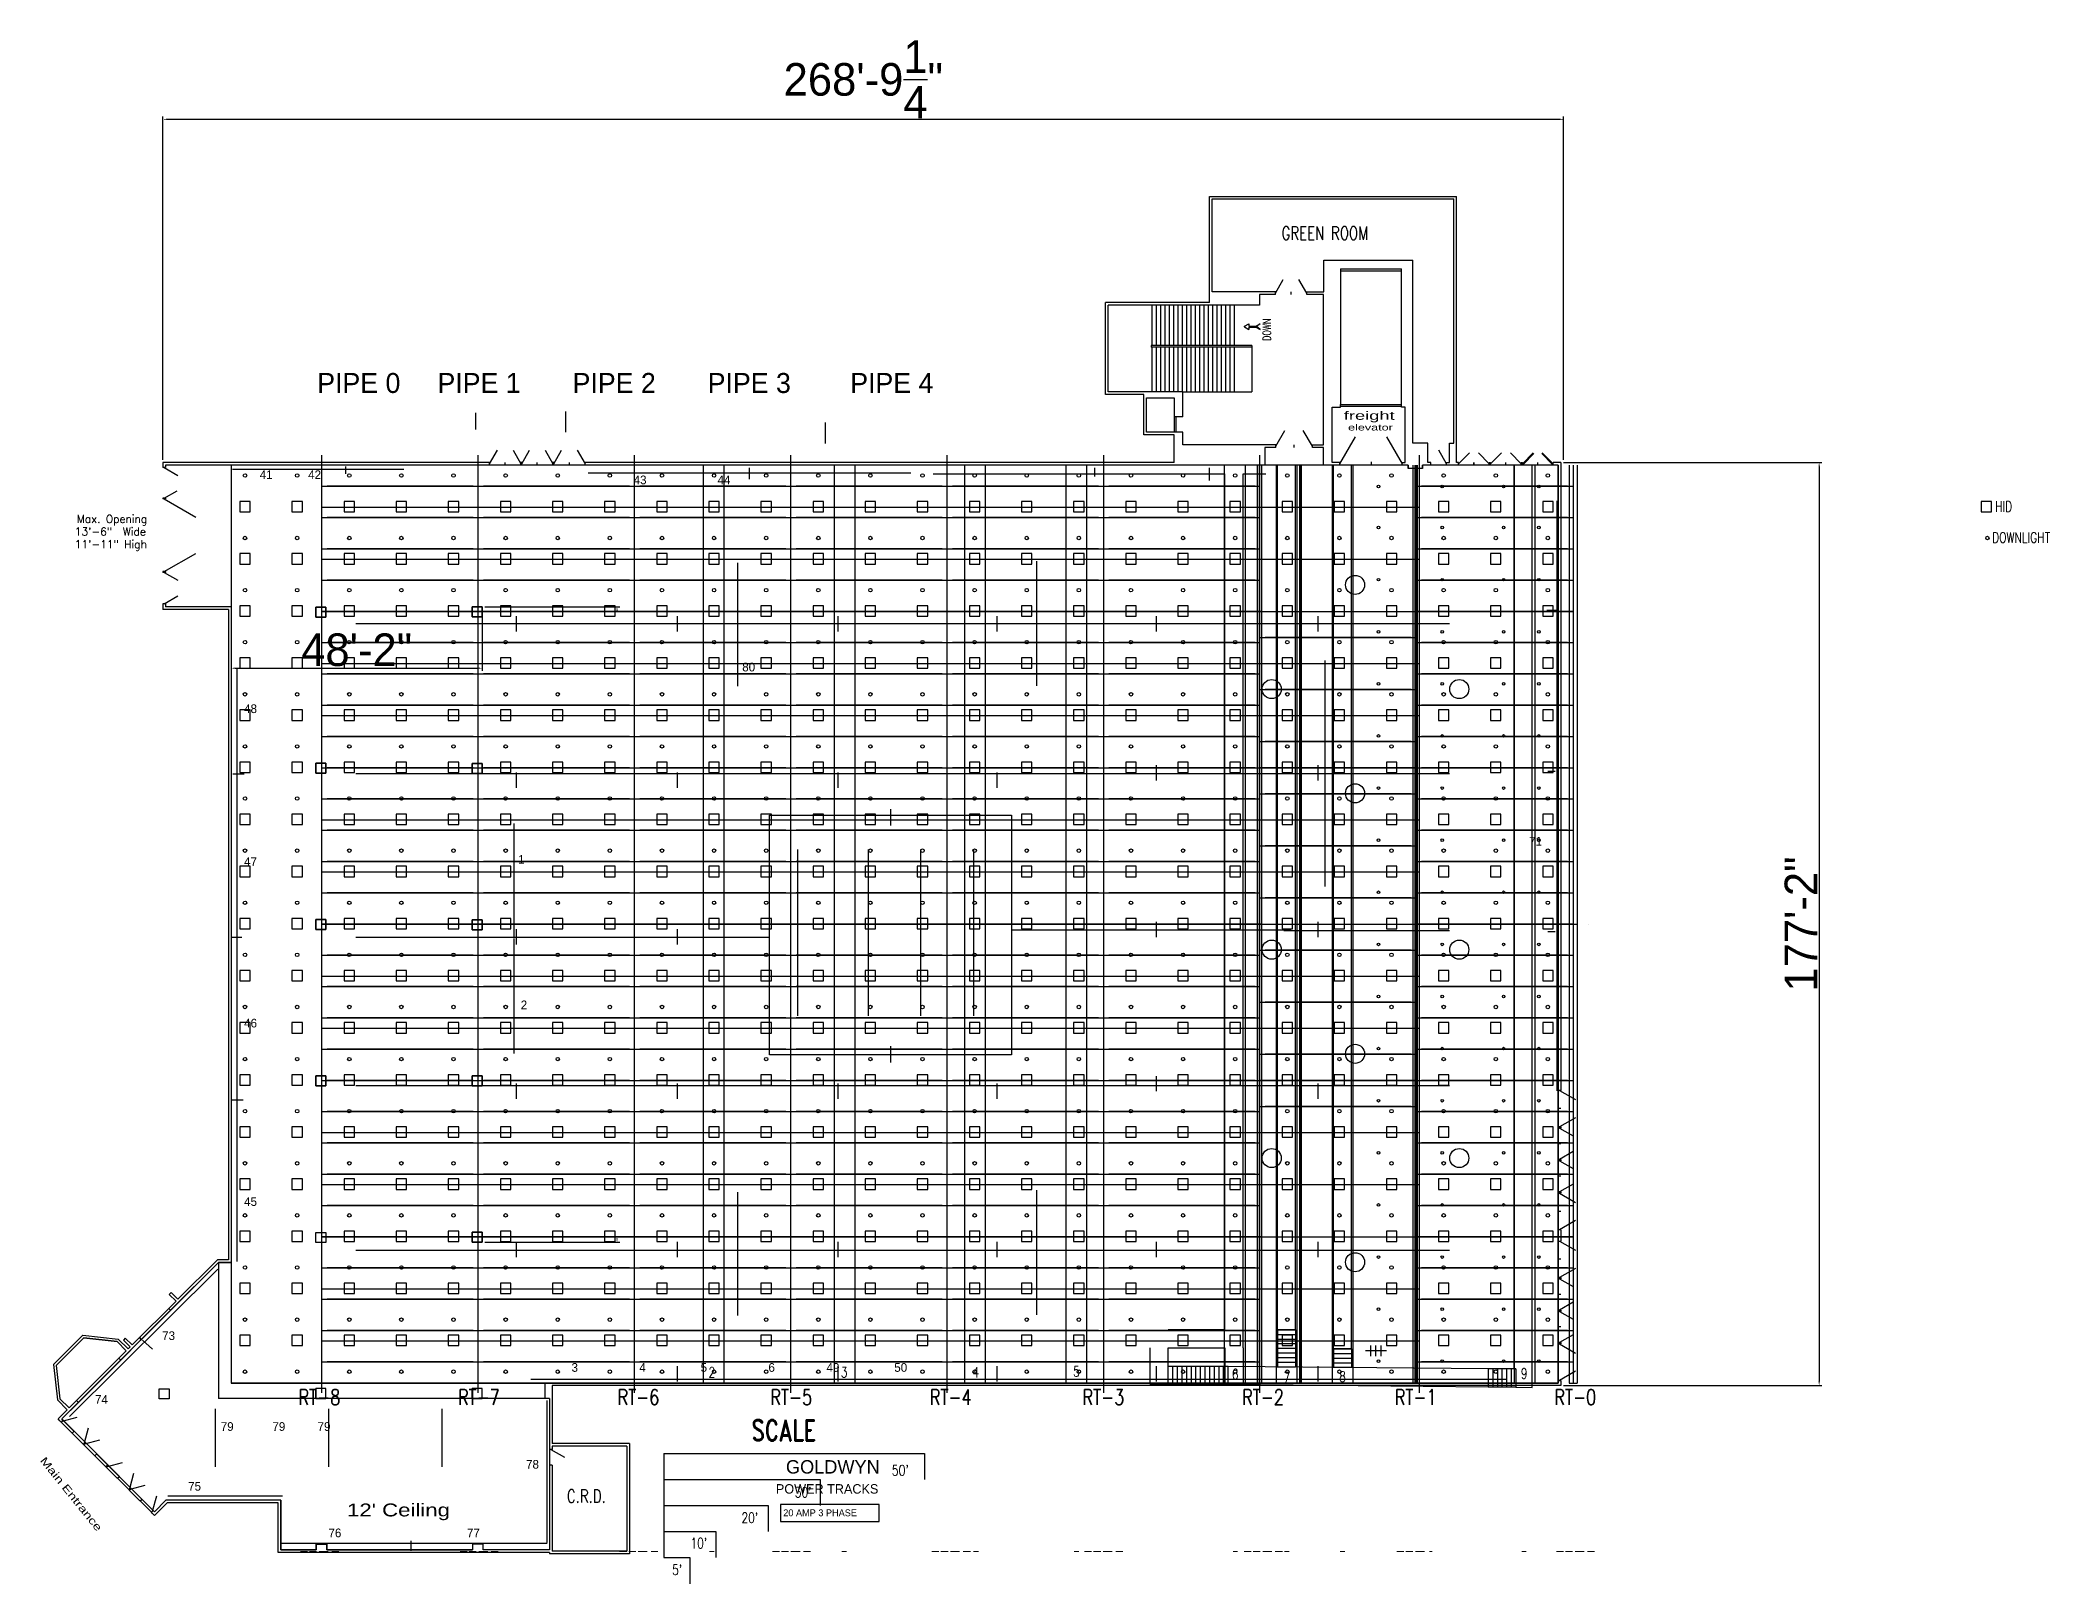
# Model space of a CAD drawing. Extents: x 1373 to 6011, y 746 to 4300.
import ezdxf
from ezdxf.enums import TextEntityAlignment as Align

# ---------------------------------------------------------------- set-up
doc = ezdxf.new("R2010")
doc.units = 0
doc.header["$LTSCALE"] = 192
doc.header["$MEASUREMENT"] = 0
doc.layers.get('0').update_dxf_attribs({"linetype": 'CONTINUOUS'})
for name, color, linetype in [('BEAMS', 3, 'CONTINUOUS'), ('CATWALK', 4, 'CONTINUOUS'), ('CEILING', 4, 'CONTINUOUS'), ('DIMENSIONS', 7, 'CONTINUOUS'), ('ELECTTRACKS', 6, 'CONTINUOUS'), ('FIXT-DWNLITE', 6, 'CONTINUOUS'), ('FIXT-HID', 5, 'CONTINUOUS'), ('FIXT-SPRINKLER', 4, 'CONTINUOUS'), ('FIXT-TRACK', 7, 'CONTINUOUS'), ('FIXT-VENT', 4, 'CONTINUOUS'), ('FOYER', 12, 'CONTINUOUS'), ('GREENRM', 3, 'CONTINUOUS'), ('NORTHENT', 2, 'CONTINUOUS'), ('VENU-CW', 8, 'CONTINUOUS'), ('VENU-JOIST', 6, 'CONTINUOUS'), ('VENU-TEXT', 7, 'CONTINUOUS'), ('VENU-TRUSS', 2, 'CONTINUOUS'), ('VENU-TRUSS_P-POINTS', 9, 'CONTINUOUS')]:
    doc.layers.add(name, color=color, linetype=linetype)
doc.styles.add('ROMAND', font='romand', dxfattribs={"width": 0.75})
doc.styles.add('ROMANS', font='romans')
doc.styles.add('ROMANT', font='romant', dxfattribs={"width": 0.75})

msp = doc.modelspace()

# ---------------------------------------------------------------- texts
at = {"style": 'ROMANS'}
for s, p in [('Max. Opening', (1457, 3189.2)), ('13\'-6"  Wide', (1451.8, 3160)), ('11\'-11" High', (1451.8, 3130.9))]:
    msp.add_text(s, height=18, dxfattribs=at).set_placement(p)
at = {"style": 'ROMAND', "width": 0.75}
for s, height, p in [('SCALE', 48, (3010, 1075.4)), ('C.R.D.', 30, (2585.1, 932.7))]:
    msp.add_text(s, height=height, dxfattribs=at).set_placement(p)
msp.add_text('Main Entrance', height=17.544, rotation=308.8298).set_placement((1371, 1029), (1503, 865), align=Align.ALIGNED)
at = {"color": 5, "style": 'ROMAND', "width": 0.75}
for s, p in [("50'", (3333.8, 995)), ("30'", (3110, 944.6)), ("20'", (2987.3, 885.9)), ("10'", (2870.1, 827.3)), ("5'", (2827.3, 766.1))]:
    msp.add_text(s, height=24, dxfattribs=at).set_placement(p)
msp.add_text("12' Ceiling", height=29.625).set_placement((2079, 901), (2316, 901), align=Align.ALIGNED)
at = {"layer": 'DIMENSIONS', "char_height": 75, "attachment_point": 5}
for s, insert in [('\\A1;268\'-9{\\H1.000000x;\\S1/4;}"', (3267.9, 4210.4)), ('\\A1;48\'-2"', (2101.2, 2896.4))]:
    msp.add_mtext(s, dxfattribs=dict(at, insert=insert))
at = {"layer": 'DIMENSIONS', "char_height": 24, "attachment_point": 1, "style": 'ROMANT'}
for s, insert, width in [('HID', (5874.2, 3238.7), 26.71), ('DOWNLIGHT', (5867, 3167.2), 15.801)]:
    msp.add_mtext(s, dxfattribs=dict(at, insert=insert, width=width))
at = {"layer": 'DIMENSIONS', "insert": (5426.8, 2265.2), "char_height": 75, "attachment_point": 5, "rotation": 90}
msp.add_mtext('\\A1;177\'-2"', dxfattribs=at)
at = {"layer": 'ELECTTRACKS'}
for s, height, p in [('PIPE 0     PIPE 1       PIPE 2       PIPE 3        PIPE 4', 46, (2010.4, 3488.2, 300)), ('41           42', 20, (1878, 3290, 300)), ('43                      44', 20, (2739, 3278, 300)), ('80                                 ', 20, (2989, 2847, 300)), ('48', 20, (1842, 2751, 300)), ('71', 20, (4801, 2446, 300)), ('47', 20, (1842, 2399, 300)), ('1', 20, (2473, 2404, 300)), ('2', 20, (2479, 2069, 300)), ('46', 20, (1842, 2027, 300)), ('45', 20, (1842, 1616, 300)), ('73', 20, (1653.2, 1307.2, 144)), ('3                   4                 5                   6                49                 50', 20, (2596, 1234, 300)), ('74 ', 20, (1498.6, 1160.3, 144)), ('79            79          79', 20, (1788.2, 1098, 144)), ('78', 20, (2491.2, 1011, 144)), ('75', 20, (1713.2, 960.3, 144)), ('POWER TRACKS', 21.75, (3066.5, 953.5)), ('20 AMP 3 PHASE', 15.75, (3083.5, 901.4)), ('76', 20, (2036.2, 853, 144)), ('77', 20, (2355.2, 853, 144))]:
    msp.add_text(s, height=height, dxfattribs=at).set_placement(p)
msp.add_text('GOLDWYN', height=30.86, dxfattribs=at).set_placement((3089.7, 999.7), (3305.7, 999.7), align=Align.ALIGNED)
at = {"layer": 'GREENRM', "style": 'ROMAND', "width": 0.75}
msp.add_text('GREEN ROOM', height=30, dxfattribs=at).set_placement((4230.9, 3841.2))
at = {"layer": 'NORTHENT', "style": 'ROMAND', "width": 0.75}
msp.add_text('DOWN', height=18, rotation=90, dxfattribs=at).set_placement((4206, 3608.1))
at = {"layer": 'NORTHENT'}
for s, height, p, p2 in [('freight', 19.5, (4374.3, 3426.4), (4491.3, 3426.4)), ('elevator', 14.37, (4384.1, 3401.8), (4487.1, 3401.8))]:
    msp.add_text(s, height=height, dxfattribs=at).set_placement(p, p2, align=Align.ALIGNED)
at = {"layer": 'VENU-TEXT', "style": 'ROMANT', "width": 0.75}
for s, height, p in [('2', 24, (2911.5, 1221, 1661.8)), ('3', 24, (3216.2, 1221, 1661.8)), ('4', 24, (3518.9, 1221, 1661.8)), ('5', 24, (3750.9, 1223, 1661.8)), ('6', 24, (4116.7, 1216.6, 1661.8)), ('7', 24, (4235.5, 1209.3, 1661.8)), ('8', 24, (4363.3, 1211, 1661.8)), ('9', 24, (4782.2, 1218.1, 1661.8)), ('RT-8', 36, (1967.3, 1157.6, 1929.8)), ('RT-7', 36, (2334.7, 1157.6, 1929.8)), ('RT-6', 36, (2702.1, 1157.6, 1929.8)), ('RT-5', 36, (3053.8, 1157.6, 1929.8)), ('RT-4', 36, (3421.2, 1157.6, 1929.8)), ('RT-3', 36, (3772.8, 1157.6, 1929.8)), ('RT-2', 36, (4140.2, 1157.6, 1929.8)), ('RT-1', 36, (4491.9, 1157.6, 1929.8)), ('RT-0', 36, (4859.3, 1157.6, 1929.8))]:
    msp.add_text(s, height=height, dxfattribs=at).set_placement(p)
at = {"layer": 'VENU-TEXT', "extrusion": (0, -1, 0), "style": 'ROMANT', "width": 0.75}
for s, height, p in [('RT-8', 36, (1967.3, 711.8, -820.1)), ('RT-7', 36, (2334.7, 711.8, -820.1)), ('RT-6', 36, (2702.1, 711.8, -820.1)), ('2', 24, (2911.5, 419.6, -820.1)), ('RT-5', 36, (3053.8, 711.8, -820.1)), ('3', 24, (3216.2, 419.6, -820.1)), ('RT-4', 36, (3421.2, 711.8, -820.1)), ('4', 24, (3518.9, 419.6, -820.1)), ('5', 24, (3750.9, 419.6, -820.1)), ('RT-3', 36, (3772.8, 711.8, -820.1)), ('6', 24, (4116.7, 419.6, -820.1)), ('RT-2', 36, (4140.2, 711.8, -820.1)), ('7', 24, (4235.5, 440, -820.1)), ('8', 24, (4363.3, 471.5, -820.1)), ('RT-1', 36, (4491.9, 711.8, -820.1)), ('9', 24, (4782.2, 453.1, -820.1)), ('RT-0', 36, (4859.3, 711.8, -820.1))]:
    msp.add_text(s, height=height, dxfattribs=at).set_placement(p)

# ---------------------------------------------------------------- blocks, each defined once
blk = doc.blocks.new('JOIST')
at = {"layer": 'VENU-JOIST'}
for p, q in [((0.5, 0), (359.5, 0)), ((35.8, 0, -24), (324.2, 0, -24)), ((180, 0, -24), (180, 0))]:
    blk.add_line(p, q, dxfattribs=at)
at = {"layer": 'VENU-JOIST', "extrusion": (0, -1, 0)}
for points in [[(35.8, -24), (11.7, 0)], [(59.8, 0), (35.8, -24)], [(83.8, -24), (59.8, 0)], [(107.9, 0), (83.8, -24)], [(131.9, -24), (107.9, 0)], [(156, 0), (131.9, -24)], [(180, -24), (156, 0)], [(204, 0), (180, -24)], [(228.1, -24), (204, 0)], [(252.1, 0), (228.1, -24)], [(276.2, -24), (252.1, 0)], [(300.2, 0), (276.2, -24)], [(324.2, -24), (300.2, 0)], [(348.3, 0), (324.2, -24)]]:
    blk.add_lwpolyline(points, dxfattribs=at)

# ---------------------------------------------------------------- linework, layer by layer
for p, q in [((4217.8, 3365.5), (4238.8, 3401.9)), ((4301.8, 3365.5), (4280.8, 3401.9)), ((4365.2, 3325.2), (4401.1, 3387.4)), ((4472.9, 3387.4), (4508.8, 3325.2)), ((2407.2, 3325.2), (2425.2, 3356.4)), ((2461.2, 3356.4), (2479.2, 3325.2)), ((2481.2, 3325.2), (2499.2, 3356.4)), ((2535.2, 3356.4), (2553.2, 3325.2)), ((2555.2, 3325.2), (2573.2, 3356.4)), ((2609.2, 3356.4), (2627.2, 3325.2)), ((4217.8, 3362.5), (4192.2, 3362.5)), ((4192.2, 3362.5), (4192.2, 3322.2)), ((4217.8, 3362.5), (4217.8, 3368.5)), ((4259.8, 3362.5), (4259.8, 3368.5)), ((4301.8, 3362.5), (4301.8, 3368.5)), ((4327.8, 3362.5), (4301.8, 3362.5)), ((4327.8, 3322.2), (4327.8, 3362.5)), ((4610.8, 3325.2), (4592.8, 3356.4)), ((4638.7, 3325.2, 0), (4663.6, 3350.1, 0)), ((4709.2, 3325.2, 0), (4684.4, 3350.1, 0)), ((4712.2, 3325.2, 0), (4737.1, 3350.1, 0)), ((4782.7, 3325.2, 0), (4757.9, 3350.1, 0)), ((4785.8, 3325.2), (4810.6, 3350.1)), ((4787.2, 3323.8), (4812, 3348.7)), ((4854.8, 3323.8, 0), (4830, 3348.7, 0)), ((4856.2, 3325.2), (4831.4, 3350.1)), ((2407.2, 3328.2), (1655.2, 3328.2)), ((1655.2, 3328.2), (1655.2, 3316.2)), ((1661.2, 3316.2), (1655.2, 3316.2)), ((1658.2, 3316.2), (1689.4, 3298.2)), ((2407.2, 3322.2), (1661.2, 3322.2)), ((1812.2, 3322.2, 192), (1661.2, 3322.2, 192)), ((1661.2, 3322.2), (1661.2, 3316.2)), ((2407.2, 3322.2), (2407.2, 3328.2)), ((2443.2, 3322.2), (2443.2, 3328.2)), ((2481.2, 3328.2), (2479.2, 3328.2)), ((2479.2, 3322.2), (2479.2, 3328.2)), ((2481.2, 3322.2), (2479.2, 3322.2)), ((2481.2, 3322.2), (2481.2, 3328.2)), ((2517.2, 3322.2), (2517.2, 3328.2)), ((2555.2, 3328.2), (2553.2, 3328.2)), ((2553.2, 3322.2), (2553.2, 3328.2)), ((2555.2, 3322.2), (2553.2, 3322.2)), ((2555.2, 3322.2), (2555.2, 3328.2)), ((2591.2, 3322.2), (2591.2, 3328.2)), ((3983.8, 3328.2), (2627.2, 3328.2)), ((2627.2, 3322.2), (2627.2, 3328.2)), ((4192.2, 3322.2), (2627.2, 3322.2)), ((4365.2, 3322.2), (4327.8, 3322.2)), ((4365.2, 3322.2), (4365.2, 3328.2)), ((4437, 3329.7), (4437, 3320.8)), ((4508.8, 3322.2), (4508.8, 3328.2)), ((4522.8, 3322.2), (4508.8, 3322.2)), ((4522.8, 3314.3), (4522.8, 3322.2)), ((4555.8, 3314.3), (4522.8, 3314.3)), ((4574.8, 3322.2), (4555.8, 3322.2)), ((4555.8, 3322.2), (4555.8, 3314.3)), ((4574.8, 3322.2), (4574.8, 3328.2)), ((4610.8, 3322.2), (4610.8, 3328.2)), ((4638.7, 3322.2), (4610.8, 3322.2)), ((4638.7, 3322.2), (4638.7, 3328.2)), ((4673.9, 3322.2), (4673.9, 3328.2)), ((4674.1, 3322.2), (4674.1, 3328.2)), ((4674.1, 3325.2), (4674.1, 3325.2)), ((4709.2, 3322.2), (4709.2, 3328.2)), ((4712.2, 3322.2), (4709.2, 3322.2)), ((4709.2, 3328.2), (4712.2, 3328.2)), ((4712.2, 3322.2), (4712.2, 3328.2)), ((4747.4, 3322.2), (4747.4, 3328.2)), ((4747.6, 3322.2), (4747.6, 3328.2)), ((4782.7, 3322.2), (4782.7, 3328.2)), ((4782.7, 3328.2), (4785.8, 3328.2)), ((4785.8, 3322.2), (4782.7, 3322.2)), ((4785.8, 3322.2), (4785.8, 3328.2)), ((4820.9, 3322.2), (4820.9, 3328.2)), ((4821.1, 3322.2), (4821.1, 3328.2)), ((4856.2, 3322.2), (4856.2, 3328.2)), ((4868.2, 3322.2), (4856.2, 3322.2)), ((4874.2, 3328.2), (4856.2, 3328.2)), ((4868.2, 3322.2), (4868.2, 1882.2)), ((4874.2, 3328.2), (4874.2, 1882.2)), ((1658.2, 3246.2), (1687.7, 3263.2)), ((1661.2, 3246.2), (1655.2, 3246.2)), ((1655.2, 3246.2), (1655.2, 3244.2)), ((1661.2, 3244.2), (1655.2, 3244.2)), ((1658.2, 3244.2), (1658.2, 3244.2)), ((1658.2, 3244.2), (1730.8, 3202.4)), ((1661.2, 3246.2), (1661.2, 3244.2)), ((1658.2, 3076.8), (1730.8, 3118.6)), ((1661.2, 3076.8), (1655.2, 3076.8)), ((1655.2, 3076.8), (1655.2, 3074.8)), ((1661.2, 3074.8), (1655.2, 3074.8)), ((1658.2, 3074.8), (1689.4, 3056.8)), ((1661.2, 3076.8), (1661.2, 3074.8)), ((1658.2, 3002.8), (1689.4, 3020.8)), ((1661.2, 3002.8), (1655.2, 3002.8)), ((1655.2, 3002.8), (1655.2, 2989.3)), ((1806.2, 2989.3), (1655.2, 2989.3)), ((1661.2, 3002.8), (1661.2, 2995.3)), ((1812.2, 2995.3), (1661.2, 2995.3)), ((1812.2, 2995.3, 192), (1661.2, 2995.3, 192)), ((1806.2, 2989.3), (1806.2, 1492)), ((1812.2, 2995.3), (1812.2, 1486)), ((1812.2, 2989), (1812.2, 2848.2)), ((2007.2, 2972), (2007.2, 2995)), ((2007.2, 2995), (2030.2, 2995)), ((2030.2, 2972), (2007.2, 2972)), ((2030.2, 2995), (2030.2, 2972)), ((2367.2, 2972.3), (2367.2, 2995.3)), ((2367.2, 2995.3), (2390.2, 2995.3)), ((2390.2, 2972.3), (2367.2, 2972.3)), ((2390.2, 2995.3), (2390.2, 2972.3)), ((2007.2, 2612.3), (2007.2, 2635.3)), ((2007.2, 2635.3), (2030.2, 2635.3)), ((2030.2, 2612.3), (2007.2, 2612.3)), ((2030.2, 2635.3), (2030.2, 2612.3)), ((2367.2, 2612.1), (2367.2, 2635.1)), ((2367.2, 2635.1), (2390.2, 2635.1)), ((2390.2, 2612.1), (2367.2, 2612.1)), ((2390.2, 2635.1), (2390.2, 2612.1)), ((2007.2, 2252.3), (2007.2, 2275.3)), ((2007.2, 2275.3), (2030.2, 2275.3)), ((2030.2, 2275.3), (2030.2, 2252.3)), ((2367.2, 2252.1), (2367.2, 2275.1)), ((2367.2, 2275.1), (2390.2, 2275.1)), ((2390.2, 2275.1), (2390.2, 2252.1)), ((2030.2, 2252.3), (2007.2, 2252.3)), ((2390.2, 2252.1), (2367.2, 2252.1)), ((2007.5, 1892.3), (2007.5, 1915.3)), ((2007.5, 1915.3), (2030.5, 1915.3)), ((2030.5, 1915.3), (2030.5, 1892.3)), ((2367.2, 1892.3), (2367.2, 1915.3)), ((2367.2, 1915.3), (2390.2, 1915.3)), ((2390.2, 1915.3), (2390.2, 1892.3)), ((2030.5, 1892.3), (2007.5, 1892.3)), ((2390.2, 1892.3), (2367.2, 1892.3)), ((4874.2, 1882.2), (4868.2, 1882.2)), ((4871.2, 1882.2), (4907.6, 1861.2)), ((4874.2, 1840.2), (4868.2, 1840.2)), ((4907.6, 1819.2), (4871.2, 1798.2)), ((4868.2, 1795.2), (4868.2, 1798.2)), ((4874.2, 1798.2), (4868.2, 1798.2)), ((4874.2, 1798.2), (4868.2, 1798.2)), ((4874.2, 1795.2), (4868.2, 1795.2)), ((4871.2, 1795.2), (4902.4, 1777.2)), ((4874.2, 1798.2), (4874.2, 1795.2)), ((4874.2, 1759.2), (4868.2, 1759.2)), ((4868.2, 1720.2), (4868.2, 1723.2)), ((4874.2, 1723.2), (4868.2, 1723.2)), ((4874.2, 1723.2), (4868.2, 1723.2)), ((4874.2, 1720.2), (4868.2, 1720.2)), ((4902.4, 1741.2), (4871.2, 1723.2)), ((4871.2, 1720.2), (4902.4, 1702.2)), ((4874.2, 1723.2), (4874.2, 1720.2)), ((4874.2, 1684.2), (4868.2, 1684.2)), ((4874.2, 1648.2), (4868.2, 1648.2)), ((4874.2, 1648.2), (4868.2, 1648.2)), ((4868.2, 1645.2), (4868.2, 1648.2)), ((4874.2, 1645.2), (4868.2, 1645.2)), ((4902.4, 1666.2), (4871.2, 1648.2)), ((4871.2, 1645.2), (4907.6, 1624.2)), ((4874.2, 1648.2), (4874.2, 1645.2)), ((4874.2, 1603.2), (4868.2, 1603.2)), ((4907.6, 1582.2), (4871.2, 1561.2)), ((2007.2, 1531.9), (2007.2, 1554.9)), ((2007.2, 1554.9), (2030.2, 1554.9)), ((2030.2, 1531.9), (2007.2, 1531.9)), ((2030.2, 1554.9), (2030.2, 1531.9)), ((2367.2, 1532.3), (2367.2, 1555.3)), ((2367.2, 1555.3), (2390.2, 1555.3)), ((2390.2, 1532.3), (2367.2, 1532.3)), ((2390.2, 1555.3), (2390.2, 1532.3)), ((4868.2, 1561.2), (4868.2, 1535.2)), ((4874.2, 1561.2), (4868.2, 1561.2)), ((4868.2, 1535.2), (4874.2, 1535.2)), ((4871.2, 1535.2), (4907.6, 1514.2)), ((4874.2, 1561.2), (4874.2, 1535.2)), ((1782.9, 1486), (1672.5, 1375.6)), ((1780.5, 1492), (1689.5, 1401.1)), ((1806.2, 1492), (1780.5, 1492)), ((1812.2, 1486), (1782.9, 1486)), ((4874.2, 1493.2), (4868.2, 1493.2)), ((4874.2, 1451.2), (4868.2, 1451.2)), ((4874.2, 1451.2), (4868.2, 1451.2)), ((4868.2, 1448.2), (4868.2, 1451.2)), ((4874.2, 1448.2), (4868.2, 1448.2)), ((4907.6, 1472.2), (4871.2, 1451.2)), ((4871.2, 1448.2), (4902.4, 1430.2)), ((4874.2, 1451.2), (4874.2, 1448.2)), ((1685.2, 1396.8), (1668.3, 1379.9)), ((1673.9, 1416.6), (1669.7, 1412.4)), ((1685.2, 1396.8), (1669.7, 1412.4)), ((1689.5, 1401.1), (1673.9, 1416.6)), ((4874.2, 1412.2), (4868.2, 1412.2)), ((4902.4, 1394.2), (4871.2, 1376.2)), ((1672.5, 1375.6), (1668.3, 1379.9)), ((4874.2, 1376.2), (4868.2, 1376.2)), ((4874.2, 1376.2), (4868.2, 1376.2)), ((4868.2, 1373.2), (4868.2, 1376.2)), ((4874.2, 1373.2), (4868.2, 1373.2)), ((4871.2, 1373.2), (4902.4, 1355.2)), ((4874.2, 1376.2), (4874.2, 1373.2)), ((1470.9, 1318.3), (1403.1, 1250.7)), ((1473.1, 1312.1), (1409.4, 1248.4)), ((1470.9, 1318.3), (1552.2, 1309.3)), ((1473.1, 1312.1), (1549.4, 1303.5)), ((1570.6, 1282.3), (1549.4, 1303.5)), ((1574.9, 1286.6), (1552.2, 1309.3)), ((1605.3, 1308.5), (1557.9, 1261.1)), ((1568.5, 1311.3), (1564.3, 1307.1)), ((1579.8, 1291.5), (1564.3, 1307.1)), ((1584.1, 1295.8), (1568.5, 1311.3)), ((1601, 1312.7), (1584.1, 1295.8)), ((1605.3, 1308.5), (1601, 1312.7)), ((4874.2, 1337.2), (4868.2, 1337.2)), ((4868.2, 1298.2), (4868.2, 1301.2)), ((4874.2, 1301.2), (4868.2, 1301.2)), ((4874.2, 1301.2), (4868.2, 1301.2)), ((4902.4, 1319.2), (4871.2, 1301.2)), ((4874.2, 1301.2), (4874.2, 1298.2)), ((1570.6, 1282.3), (1553.7, 1265.4)), ((1557.9, 1261.1), (1553.7, 1265.4)), ((1579.8, 1291.5), (1574.9, 1286.6)), ((4874.2, 1298.2), (4868.2, 1298.2)), ((4874.2, 1256.2), (4868.2, 1256.2)), ((4871.2, 1298.2), (4907.6, 1277.2)), ((1403.1, 1250.7), (1412.1, 1169.3)), ((1409.4, 1248.4), (1417.9, 1172.1)), ((2534.2, 1208.2), (2534.2, 1172.2)), ((4868.2, 1208.2), (2534.2, 1208.2)), ((4868.2, 1214.2), (4868.2, 1208.2)), ((4868.2, 1214.2), (4874.2, 1214.2)), ((4868.2, 1214.2), (4868.2, 1208.2)), ((4907.6, 1235.2), (4871.2, 1214.2)), ((4874.2, 1214.2), (4874.2, 1202.2)), ((1434.8, 1146.6), (1412.1, 1169.3)), ((1439.1, 1150.9), (1417.9, 1172.1)), ((1460.3, 1163.6), (1422.1, 1125.4)), ((1456, 1167.8), (1439.1, 1150.9)), ((1460.3, 1163.6), (1456, 1167.8)), ((1646.2, 1171.5), (1646.2, 1194.5)), ((1646.2, 1194.5), (1669.2, 1194.5)), ((1669.2, 1171.5), (1646.2, 1171.5)), ((1669.2, 1194.5), (1669.2, 1171.5)), ((2007.2, 1195.3), (2007.2, 1172.2)), ((2030.2, 1195.3), (2007.2, 1195.3)), ((2007.2, 1195.3, 132), (2007.2, 1172.2, 132)), ((2030.2, 1195.3, 132), (2007.2, 1195.3, 132)), ((2007.2, 1172.2), (2030.2, 1172.2)), ((2007.2, 1172.2), (2007.2, 1172.2, 132)), ((2007.2, 1172.2, 132), (2030.2, 1172.2, 132)), ((2007.2, 1195.3), (2007.2, 1195.3, 132)), ((2030.2, 1172.2), (2030.2, 1195.3)), ((2030.2, 1172.2, 132), (2030.2, 1195.3, 132)), ((2030.2, 1195.3), (2030.2, 1195.3, 132)), ((2030.2, 1172.2), (2030.2, 1172.2, 132)), ((2390.2, 1195.3, 132), (2367.2, 1195.3, 132)), ((2367.2, 1195.3, 132), (2367.2, 1172.2, 132)), ((2367.2, 1195.3), (2367.2, 1195.3, 132)), ((2390.2, 1195.3), (2367.2, 1195.3)), ((2367.2, 1195.3), (2367.2, 1172.2)), ((2367.2, 1172.2, 132), (2390.2, 1172.2, 132)), ((2367.2, 1172.2), (2367.2, 1172.2, 132)), ((2367.2, 1172.2), (2390.2, 1172.2)), ((2390.2, 1172.2, 132), (2390.2, 1195.3, 132)), ((2390.2, 1195.3), (2390.2, 1195.3, 132)), ((2390.2, 1172.2), (2390.2, 1195.3)), ((2390.2, 1172.2), (2390.2, 1172.2, 132)), ((2545.2, 1172.2), (2534.2, 1172.2)), ((2545.2, 1172.2), (2545.2, 1055.2)), ((2551.2, 1202.2), (2551.2, 1068.8)), ((4874.2, 1202.2), (2551.2, 1202.2)), ((1434.8, 1146.6), (1413.6, 1125.4)), ((1417.8, 1121.2), (1413.6, 1125.4)), ((1420.7, 1118.3), (1417.8, 1121.2)), ((1424.9, 1122.6), (1420.7, 1118.3)), ((1424.9, 1122.6), (1422.1, 1125.4)), ((1422.8, 1120.5), (1457.6, 1129.8)), ((1450.4, 1097.1), (1446.1, 1092.9)), ((1475.8, 1071.6), (1471.6, 1067.4)), ((1473, 1066), (1471.6, 1067.4)), ((1477.2, 1070.2), (1473, 1066)), ((1483, 1104.3), (1473.7, 1069.5)), ((1475.1, 1068.1), (1509.9, 1077.4)), ((1477.2, 1070.2), (1475.8, 1071.6)), ((2729.2, 1068.8), (2551.2, 1068.8)), ((2729.2, 1068.8), (2729.2, 814.8)), ((1502.7, 1044.8), (1498.4, 1040.5)), ((1527.4, 1015.8), (1562.2, 1025.1)), ((2551.2, 1055.2), (2545.2, 1055.2)), ((2548.3, 1055.2), (2579.4, 1037.2)), ((2723.2, 1062.8), (2551.2, 1062.8)), ((2551.2, 1062.8), (2551.2, 1055.2)), ((2723.2, 1062.8), (2723.2, 820.8)), ((2808.6, 1046), (3408.6, 1046)), ((1528.1, 1019.3), (1523.9, 1015.1)), ((1525.3, 1013.6), (1523.9, 1015.1)), ((1529.5, 1017.9), (1525.3, 1013.6)), ((1529.5, 1017.9), (1528.1, 1019.3)), ((1555, 992.4), (1550.7, 988.2)), ((1587.6, 999.6), (1578.3, 964.8)), ((2545.2, 1019.2), (2545.2, 824.2)), ((2551.2, 1019.2), (2545.2, 1019.2)), ((2551.2, 1019.2), (2551.2, 820.8)), ((2808.6, 986), (3168.6, 986)), ((1580.4, 967), (1576.2, 962.7)), ((1577.6, 961.3), (1576.2, 962.7)), ((1581.8, 965.5), (1577.6, 961.3)), ((1579.7, 963.4), (1614.5, 972.7)), ((1581.8, 965.5), (1580.4, 967)), ((1607.3, 940.1), (1603, 935.8)), ((1639.9, 947.3), (1630.6, 912.5)), ((1662, 938.3), (1635.5, 911.8)), ((1664.5, 932.3), (1635.5, 903.3)), ((1926.3, 938.3), (1662, 938.3)), ((1920.3, 932.3), (1664.5, 932.3)), ((1920.3, 818.2), (1920.3, 932.3)), ((1926.3, 824.2), (1926.3, 938.3)), ((1632.7, 914.6), (1628.5, 910.4)), ((1631.3, 907.5), (1628.5, 910.4)), ((1631.3, 907.5), (1635.5, 903.3)), ((1635.5, 911.8), (1632.7, 914.6)), ((2808.6, 926), (3048.6, 926)), ((2008.3, 837.3), (2008.3, 824.2)), ((2032.3, 837.3), (2008.3, 837.3)), ((2032.3, 824.2), (2032.3, 837.3)), ((2392.3, 837.3), (2368.3, 837.3)), ((2368.3, 837.3), (2368.3, 824.2)), ((2392.3, 824.2), (2392.3, 837.3)), ((2808.6, 866), (2928.6, 866)), ((2545.2, 818.2), (1920.3, 818.2)), ((2008.3, 824.2), (1926.3, 824.2)), ((2368.3, 824.2), (2032.3, 824.2)), ((2545.2, 824.2), (2392.3, 824.2)), ((2545.2, 818.2), (2545.2, 814.8)), ((2729.2, 814.8), (2545.2, 814.8)), ((2723.2, 820.8), (2551.2, 820.8)), ((2808.6, 806), (2868.6, 806))]:
    msp.add_line(p, q)
at = {"color": 1}
for p, q in [((2808.6, 1046), (2808.6, 806)), ((3408.6, 1046), (3408.6, 986)), ((3168.6, 986), (3168.6, 926)), ((3048.6, 926), (3048.6, 866)), ((2928.6, 866), (2928.6, 806)), ((2868.6, 806), (2868.6, 746))]:
    msp.add_line(p, q, dxfattribs=at)
for points in [[(1664.6, 4116.9), (1664.6, 4120), (1655.2, 4118.4)], [(4871.1, 4116.9), (4871.1, 4120), (4880.5, 4118.4)], [(5467.2, 3318.9), (5470.3, 3318.9), (5468.8, 3328.2)], [(1821.6, 2852.9), (1821.6, 2856), (1812.2, 2854.4)]]:
    msp.add_solid(points)
for points in [[(2007.2, 1195.3), (2007.2, 1195.3, 132), (2007.2, 1172.2, 132), (2007.2, 1172.2)], [(2007.2, 1172.2), (2030.2, 1172.2), (2030.2, 1172.2, 132), (2007.2, 1172.2, 132)], [(2030.2, 1172.2, 132), (2007.2, 1172.2, 132), (2007.2, 1172.2), (2030.2, 1172.2)], [(2007.2, 1172.2), (2030.2, 1172.2), (2007.2, 1172.2), (2007.2, 1172.2, 132)], [(2367.2, 1195.3), (2367.2, 1195.3, 132), (2367.2, 1172.2, 132), (2367.2, 1172.2)], [(2367.2, 1172.2), (2390.2, 1172.2), (2367.2, 1172.2), (2367.2, 1172.2, 132)], [(2390.2, 1172.2, 132), (2367.2, 1172.2, 132), (2367.2, 1172.2), (2390.2, 1172.2)], [(2367.2, 1172.2), (2390.2, 1172.2), (2390.2, 1172.2, 132), (2367.2, 1172.2, 132)]]:
    msp.add_3dface(points)
at = {"layer": 'BEAMS'}
for p, q in [((4175.8, 1208.2, 492), (4175.8, 3322.2, 492)), ((4175.8, 1208.2, 506), (4175.8, 3322.2, 506)), ((4175.8, 1208.2, 493), (4175.8, 3322.2, 493)), ((4175.8, 1208.2, 505), (4175.8, 3322.2, 505)), ((4180.2, 1208.2, 505), (4180.2, 3322.2, 505)), ((4180.2, 1208.2, 493), (4180.2, 3322.2, 493)), ((4181.2, 1208.2, 493), (4181.2, 3322.2, 493)), ((4181.2, 1208.2, 505), (4181.2, 3322.2, 505)), ((4185.8, 1208.2, 492), (4185.8, 3322.2, 492)), ((4185.8, 1208.2, 493), (4185.8, 3322.2, 493)), ((4185.8, 1208.2, 506), (4185.8, 3322.2, 506)), ((4185.8, 1208.2, 505), (4185.8, 3322.2, 505)), ((4273, 1208.2, 487.7), (4273, 3322.2, 487.7)), ((4273, 1208.2, 501.7), (4273, 3322.2, 501.7)), ((4273, 1208.2, 488.7), (4273, 3322.2, 488.7)), ((4273, 1208.2, 500.7), (4273, 3322.2, 500.7)), ((4274.5, 1208.2, 500.7), (4274.5, 3322.2, 500.7)), ((4274.5, 1208.2, 488.7), (4274.5, 3322.2, 488.7)), ((4275.5, 1208.2, 488.7), (4275.5, 3322.2, 488.7)), ((4275.5, 1208.2, 500.7), (4275.5, 3322.2, 500.7)), ((4277, 1208.2, 487.7), (4277, 3322.2, 487.7)), ((4277, 1208.2, 488.7), (4277, 3322.2, 488.7)), ((4277, 1208.2, 501.7), (4277, 3322.2, 501.7)), ((4277, 1208.2, 500.7), (4277, 3322.2, 500.7)), ((4533.7, 1208.2, 503), (4533.7, 3322.2, 503)), ((4533.7, 1208.2, 517), (4533.7, 3322.2, 517)), ((4533.7, 1208.2, 504), (4533.7, 3322.2, 504)), ((4533.7, 1208.2, 516), (4533.7, 3322.2, 516)), ((4538.2, 1208.2, 516), (4538.2, 3322.2, 516)), ((4538.2, 1208.2, 504), (4538.2, 3322.2, 504)), ((4539.2, 1208.2, 516), (4539.2, 3322.2, 516)), ((4539.2, 1208.2, 504), (4539.2, 3322.2, 504)), ((4543.7, 1208.2, 503), (4543.7, 3322.2, 503)), ((4543.7, 1208.2, 517), (4543.7, 3322.2, 517)), ((4543.7, 1208.2, 504), (4543.7, 3322.2, 504)), ((4543.7, 1208.2, 516), (4543.7, 3322.2, 516))]:
    msp.add_line(p, q, dxfattribs=at)
at = {"layer": 'BEAMS', "extrusion": (0, -1, 0)}
for p, q in [((4277, 1208.2, 501.7), (4273, 1208.2, 501.7)), ((4273, 1208.2, 501.7), (4273, 1208.2, 500.7)), ((4273, 1208.2, 500.7), (4274.5, 1208.2, 500.7)), ((4274.5, 1208.2, 488.7), (4273, 1208.2, 488.7)), ((4273, 1208.2, 487.7), (4277, 1208.2, 487.7)), ((4273, 1208.2, 488.7), (4273, 1208.2, 487.7)), ((4274.5, 1208.2, 500.7), (4274.5, 1208.2, 488.7)), ((4275.5, 1208.2, 500.7), (4277, 1208.2, 500.7)), ((4277, 1208.2, 488.7), (4275.5, 1208.2, 488.7)), ((4275.5, 1208.2, 488.7), (4275.5, 1208.2, 500.7)), ((4277, 1208.2, 501.7), (4277, 1208.2, 500.7)), ((4277, 1208.2, 488.7), (4277, 1208.2, 487.7))]:
    msp.add_line(p, q, dxfattribs=at)
at = {"layer": 'BEAMS', "extrusion": (0, -1, 0), "elevation": -1208.2}
for points in [[(4181.2, 505), (4185.8, 505), (4185.8, 506), (4175.8, 506), (4175.8, 505), (4180.2, 505), (4180.2, 493), (4175.8, 493), (4175.8, 492), (4185.8, 492), (4185.8, 493), (4181.2, 493)], [(4539.2, 516), (4543.7, 516), (4543.7, 517), (4533.7, 517), (4533.7, 516), (4538.2, 516), (4538.2, 504), (4533.7, 504), (4533.7, 503), (4543.7, 503), (4543.7, 504), (4539.2, 504)]]:
    msp.add_lwpolyline(points, close=True, dxfattribs=at)
at = {"layer": 'CATWALK'}
for p, q in [((4100.6, 1331.3, 386), (4100.6, 3302, 386)), ((4142.6, 1289.3, 386), (4142.6, 3302, 386)), ((4221.2, 1330.7, 431), (4221.2, 3322.2, 431)), ((4263.2, 1330.7, 431), (4263.2, 3322.2, 431)), ((4350.2, 1286.9, 462), (4350.2, 3322.2, 462)), ((4392.2, 1286.9, 462), (4392.2, 3322.2, 462)), ((4766.2, 1240.7, 446), (4766.2, 3322.2, 446)), ((4808.2, 1198.2, 446), (4808.2, 3322.2, 446)), ((3970.1, 1331.3, 386), (4100.6, 1331.3, 386)), ((4221.2, 1330.7, 437), (4263.2, 1330.7, 437)), ((4221.2, 1330.7, 437), (4221.2, 1320.1, 437)), ((4263.2, 1330.7, 431), (4221.2, 1330.7, 431)), ((4221.2, 1330.7, 437), (4221.2, 1330.7, 431)), ((4221.2, 1320.1, 445.5), (4263.2, 1320.1, 445.5)), ((4221.2, 1320.1, 445.5), (4221.2, 1309.5, 445.5)), ((4221.2, 1320.1, 437), (4221.2, 1320.1, 445.5)), ((4221.2, 1320.1, 437), (4263.2, 1320.1, 437)), ((4221.2, 1309.5, 445.5), (4263.2, 1309.5, 445.5)), ((4221.2, 1309.5, 445.5), (4221.2, 1309.5, 454)), ((4221.2, 1309.5, 454), (4221.2, 1298.8, 454)), ((4221.2, 1309.5, 454), (4263.2, 1309.5, 454)), ((4221.2, 1298.8, 454), (4263.2, 1298.8, 454)), ((4221.2, 1298.8, 454), (4263.2, 1298.8, 454)), ((4221.2, 1298.8, 462.5), (4263.2, 1298.8, 462.5)), ((4221.2, 1298.8, 462.5), (4221.2, 1288.2, 462.5)), ((4221.2, 1298.8, 454), (4221.2, 1298.8, 462.5)), ((4263.2, 1330.7, 437), (4263.2, 1320.1, 437)), ((4263.2, 1330.7, 437), (4263.2, 1330.7, 431)), ((4263.2, 1320.1, 437), (4263.2, 1320.1, 445.5)), ((4263.2, 1320.1, 445.5), (4263.2, 1309.5, 445.5)), ((4263.2, 1309.5, 445.5), (4263.2, 1309.5, 454)), ((4263.2, 1309.5, 454), (4263.2, 1298.8, 454)), ((4263.2, 1298.8, 454), (4263.2, 1298.8, 462.5)), ((4263.2, 1298.8, 462.5), (4263.2, 1288.2, 462.5)), ((3928.1, 1205.2, 386), (3928.1, 1289.2, 386)), ((3970.1, 1247.3, 386), (3970.1, 1289.3, 386)), ((3970.1, 1289.3, 386), (4100.6, 1289.3, 386)), ((4100.6, 1289.3, 386), (4100.6, 1205.3, 386)), ((4142.6, 1289.3, 386), (4142.6, 1205.3, 386)), ((4221.2, 1288.2, 462.5), (4263.2, 1288.2, 462.5)), ((4221.2, 1288.2, 462.5), (4263.2, 1288.2, 462.5)), ((4221.2, 1288.2, 471), (4263.2, 1288.2, 471)), ((4221.2, 1288.2, 471), (4221.2, 1277.6, 471)), ((4221.2, 1288.2, 462.5), (4221.2, 1288.2, 471)), ((4221.2, 1277.6, 471), (4263.2, 1277.6, 471)), ((4221.2, 1277.6, 471), (4263.2, 1277.6, 471)), ((4221.2, 1277.6, 479.5), (4263.2, 1277.6, 479.5)), ((4221.2, 1277.6, 479.5), (4221.2, 1267, 479.5)), ((4221.2, 1277.6, 471), (4221.2, 1277.6, 479.5)), ((4221.2, 1267, 479.5), (4263.2, 1267, 479.5)), ((4221.2, 1267, 479.5), (4263.2, 1267, 479.5)), ((4221.2, 1267, 488), (4263.2, 1267, 488)), ((4221.2, 1267, 488), (4221.2, 1256.3, 488)), ((4221.2, 1267, 479.5), (4221.2, 1267, 488)), ((4221.2, 1256.3, 488), (4263.2, 1256.3, 488)), ((4221.2, 1256.3, 488), (4263.2, 1256.3, 488)), ((4221.2, 1256.3, 496.5), (4263.2, 1256.3, 496.5)), ((4221.2, 1256.3, 496.5), (4221.2, 1245.7, 496.5)), ((4221.2, 1256.3, 488), (4221.2, 1256.3, 496.5)), ((4263.2, 1288.2, 462.5), (4263.2, 1288.2, 471)), ((4263.2, 1288.2, 471), (4263.2, 1277.6, 471)), ((4263.2, 1277.6, 471), (4263.2, 1277.6, 479.5)), ((4263.2, 1277.6, 479.5), (4263.2, 1267, 479.5)), ((4263.2, 1267, 479.5), (4263.2, 1267, 488)), ((4263.2, 1267, 488), (4263.2, 1256.3, 488)), ((4263.2, 1256.3, 488), (4263.2, 1256.3, 496.5)), ((4263.2, 1256.3, 496.5), (4263.2, 1245.7, 496.5)), ((4350.2, 1286.9, 471), (4350.2, 1276.3, 471)), ((4350.2, 1286.9, 471), (4392.2, 1286.9, 471)), ((4392.2, 1286.9, 462), (4350.2, 1286.9, 462)), ((4350.2, 1286.9, 471), (4350.2, 1286.9, 462)), ((4350.2, 1276.3, 471), (4350.2, 1276.3, 479.5)), ((4350.2, 1276.3, 479.5), (4350.2, 1265.7, 479.5)), ((4350.2, 1276.3, 479.5), (4392.2, 1276.3, 479.5)), ((4350.2, 1276.3, 471), (4392.2, 1276.3, 471)), ((4350.2, 1276.3, 471), (4392.2, 1276.3, 471)), ((4350.2, 1265.7, 479.5), (4350.2, 1265.7, 488)), ((4350.2, 1265.7, 488), (4350.2, 1255, 488)), ((4350.2, 1265.7, 488), (4392.2, 1265.7, 488)), ((4350.2, 1265.7, 479.5), (4392.2, 1265.7, 479.5)), ((4350.2, 1265.7, 479.5), (4392.2, 1265.7, 479.5)), ((4350.2, 1255, 488), (4350.2, 1255, 496.5)), ((4350.2, 1255, 496.5), (4350.2, 1244.4, 496.5)), ((4350.2, 1255, 496.5), (4392.2, 1255, 496.5)), ((4350.2, 1255, 488), (4392.2, 1255, 488)), ((4350.2, 1255, 488), (4392.2, 1255, 488)), ((4392.2, 1286.9, 471), (4392.2, 1276.3, 471)), ((4392.2, 1286.9, 471), (4392.2, 1286.9, 462)), ((4392.2, 1276.3, 479.5), (4392.2, 1265.7, 479.5)), ((4392.2, 1276.3, 471), (4392.2, 1276.3, 479.5)), ((4392.2, 1265.7, 488), (4392.2, 1255, 488)), ((4392.2, 1265.7, 479.5), (4392.2, 1265.7, 488)), ((4392.2, 1255, 496.5), (4392.2, 1244.4, 496.5)), ((4392.2, 1255, 488), (4392.2, 1255, 496.5)), ((3970.1, 1247.3, 394.5), (3980.8, 1247.3, 394.5)), ((3970.1, 1247.3, 386), (3970.1, 1247.3, 394.5)), ((3970.1, 1205.2, 394.5), (3970.1, 1247.3, 394.5)), ((3970.1, 1205.2, 386), (3970.1, 1247.3, 386)), ((3980.8, 1247.3, 403), (3991.4, 1247.3, 403)), ((3980.8, 1247.3, 394.5), (3980.8, 1247.3, 403)), ((3980.8, 1205.2, 403), (3980.8, 1247.3, 403)), ((3980.8, 1205.2, 394.5), (3980.8, 1247.3, 394.5)), ((3991.4, 1205.2, 403), (3991.4, 1247.3, 403)), ((3991.4, 1205.2, 411.5), (3991.4, 1247.3, 411.5)), ((3991.4, 1247.3, 403), (3991.4, 1247.3, 411.5)), ((3991.4, 1247.3, 411.5), (4002, 1247.3, 411.5)), ((4002, 1205.2, 411.5), (4002, 1247.3, 411.5)), ((4002, 1205.2, 420), (4002, 1247.3, 420)), ((4002, 1247.3, 411.5), (4002, 1247.3, 420)), ((4002, 1247.3, 420), (4012.6, 1247.3, 420)), ((4012.6, 1205.2, 420), (4012.6, 1247.3, 420)), ((4012.6, 1205.2, 428.5), (4012.6, 1247.3, 428.5)), ((4012.6, 1247.3, 420), (4012.6, 1247.3, 428.5)), ((4012.6, 1247.3, 428.5), (4023.2, 1247.3, 428.5)), ((4023.2, 1205.2, 428.5), (4023.2, 1247.3, 428.5)), ((4023.2, 1205.2, 437), (4023.2, 1247.3, 437)), ((4023.2, 1247.3, 428.5), (4023.2, 1247.3, 437)), ((4023.2, 1247.3, 437), (4033.9, 1247.3, 437)), ((4033.9, 1205.2, 437), (4033.9, 1247.3, 437)), ((4033.9, 1205.2, 445.5), (4033.9, 1247.3, 445.5)), ((4033.9, 1247.3, 437), (4033.9, 1247.3, 445.5)), ((4033.9, 1247.3, 445.5), (4044.5, 1247.3, 445.5)), ((4044.5, 1205.2, 454), (4044.5, 1247.3, 454)), ((4044.5, 1247.3, 454), (4055.1, 1247.3, 454)), ((4044.5, 1247.3, 445.5), (4044.5, 1247.3, 454)), ((4044.5, 1205.2, 445.5), (4044.5, 1247.3, 445.5)), ((4055.1, 1247.3, 462.5), (4065.8, 1247.3, 462.5)), ((4055.1, 1205.2, 462.5), (4055.1, 1247.3, 462.5)), ((4055.1, 1247.3, 454), (4055.1, 1247.3, 462.5)), ((4055.1, 1205.2, 454), (4055.1, 1247.3, 454)), ((4055.1, 1205.2, 454), (4055.1, 1247.3, 454)), ((4065.8, 1247.3, 471), (4076.4, 1247.3, 471)), ((4065.8, 1205.2, 471), (4065.8, 1247.3, 471)), ((4065.8, 1247.3, 462.5), (4065.8, 1247.3, 471)), ((4065.8, 1205.2, 462.5), (4065.8, 1247.3, 462.5)), ((4065.8, 1205.2, 462.5), (4065.8, 1247.3, 462.5)), ((4076.4, 1247.3, 479.5), (4087, 1247.3, 479.5)), ((4076.4, 1205.2, 479.5), (4076.4, 1247.3, 479.5)), ((4076.4, 1247.3, 471), (4076.4, 1247.3, 479.5)), ((4076.4, 1205.2, 471), (4076.4, 1247.3, 471)), ((4076.4, 1205.2, 471), (4076.4, 1247.3, 471)), ((4087, 1247.3, 488), (4097.6, 1247.3, 488)), ((4087, 1205.2, 488), (4087, 1247.3, 488)), ((4087, 1247.3, 479.5), (4087, 1247.3, 488)), ((4087, 1205.2, 479.5), (4087, 1247.3, 479.5)), ((4087, 1205.2, 479.5), (4087, 1247.3, 479.5)), ((4097.6, 1247.3, 496.5), (4108.2, 1247.3, 496.5)), ((4097.6, 1205.2, 496.5), (4097.6, 1247.3, 496.5)), ((4097.6, 1247.3, 488), (4097.6, 1247.3, 496.5)), ((4097.6, 1205.2, 488), (4097.6, 1247.3, 488)), ((4097.6, 1205.2, 488), (4097.6, 1247.3, 488)), ((4108.2, 1205.2, 505), (4108.2, 1247.3, 505)), ((4108.2, 1247.3, 505), (4706.5, 1241.3, 505)), ((4108.2, 1247.3, 496.5), (4108.2, 1247.3, 505)), ((4108.2, 1205.2, 496.5), (4108.2, 1247.3, 496.5)), ((4220.7, 1245.7, 505), (4263.2, 1245.7, 505)), ((4221.2, 1245.7, 496.5), (4263.2, 1245.7, 496.5)), ((4221.2, 1245.7, 496.5), (4221.2, 1245.7, 505)), ((4263.2, 1245.7, 496.5), (4263.2, 1245.7, 505)), ((4349.7, 1244.4, 505), (4392.2, 1244.4, 505)), ((4350.2, 1244.4, 496.5), (4350.2, 1244.4, 505)), ((4350.2, 1244.4, 496.5), (4392.2, 1244.4, 496.5)), ((4392.2, 1244.4, 496.5), (4392.2, 1244.4, 505)), ((4706.5, 1241.3, 505.5), (4706.5, 1198.7, 505.5)), ((4706.5, 1240.7, 497), (4706.5, 1198.7, 497)), ((4717.1, 1240.7, 497), (4706.5, 1240.7, 497)), ((4706.5, 1240.7, 497), (4706.5, 1240.7, 505.5)), ((4717.1, 1240.7, 488.5), (4717.1, 1198.7, 488.5)), ((4727.8, 1240.7, 488.5), (4717.1, 1240.7, 488.5)), ((4717.1, 1240.7, 488.5), (4717.1, 1198.7, 488.5)), ((4717.1, 1240.7, 497), (4717.1, 1198.7, 497)), ((4717.1, 1240.7, 488.5), (4717.1, 1240.7, 497)), ((4727.8, 1240.7, 480), (4727.8, 1198.7, 480)), ((4738.4, 1240.7, 480), (4727.8, 1240.7, 480)), ((4727.8, 1240.7, 480), (4727.8, 1198.7, 480)), ((4727.8, 1240.7, 488.5), (4727.8, 1198.7, 488.5)), ((4727.8, 1240.7, 480), (4727.8, 1240.7, 488.5)), ((4738.4, 1240.7, 471.5), (4738.4, 1198.7, 471.5)), ((4749, 1240.7, 471.5), (4738.4, 1240.7, 471.5)), ((4738.4, 1240.7, 471.5), (4738.4, 1198.7, 471.5)), ((4738.4, 1240.7, 480), (4738.4, 1198.7, 480)), ((4738.4, 1240.7, 471.5), (4738.4, 1240.7, 480)), ((4749, 1240.7, 463), (4749, 1198.7, 463)), ((4759.6, 1240.7, 463), (4749, 1240.7, 463)), ((4749, 1240.7, 463), (4749, 1198.7, 463)), ((4749, 1240.7, 471.5), (4749, 1198.7, 471.5)), ((4749, 1240.7, 463), (4749, 1240.7, 471.5)), ((4770.2, 1240.7, 454.5), (4759.6, 1240.7, 454.5)), ((4759.6, 1240.7, 454.5), (4759.6, 1198.7, 454.5)), ((4759.6, 1240.7, 454.5), (4759.6, 1198.7, 454.5)), ((4759.6, 1240.7, 463), (4759.6, 1198.7, 463)), ((4759.6, 1240.7, 454.5), (4759.6, 1240.7, 463)), ((4766.2, 1240.7, 446), (4770.2, 1240.7, 446)), ((4770.2, 1240.7, 446), (4770.2, 1198.7, 446)), ((4770.2, 1240.7, 446), (4770.2, 1240.7, 454.5)), ((4770.2, 1240.7, 454.5), (4770.2, 1198.7, 454.5)), ((3970.1, 1205.2, 386), (3928.1, 1205.2, 386)), ((3970.1, 1205.2, 394.5), (3980.8, 1205.2, 394.5)), ((3970.1, 1205.2, 386), (3970.1, 1205.2, 394.5)), ((3980.8, 1205.2, 403), (3991.4, 1205.2, 403)), ((3980.8, 1205.2, 394.5), (3980.8, 1205.2, 403)), ((3991.4, 1205.2, 411.5), (4002, 1205.2, 411.5)), ((3991.4, 1205.2, 403), (3991.4, 1205.2, 411.5)), ((4002, 1205.2, 420), (4012.6, 1205.2, 420)), ((4002, 1205.2, 411.5), (4002, 1205.2, 420)), ((4012.6, 1205.2, 428.5), (4023.2, 1205.2, 428.5)), ((4012.6, 1205.2, 420), (4012.6, 1205.2, 428.5)), ((4023.2, 1205.2, 437), (4033.9, 1205.2, 437)), ((4023.2, 1205.2, 428.5), (4023.2, 1205.2, 437)), ((4033.9, 1205.2, 445.5), (4044.5, 1205.2, 445.5)), ((4033.9, 1205.2, 437), (4033.9, 1205.2, 445.5)), ((4044.5, 1205.2, 454), (4055.1, 1205.2, 454)), ((4044.5, 1205.2, 445.5), (4044.5, 1205.2, 454)), ((4055.1, 1205.2, 454), (4055.1, 1205.2, 462.5)), ((4055.1, 1205.2, 462.5), (4065.8, 1205.2, 462.5)), ((4065.8, 1205.2, 462.5), (4065.8, 1205.2, 471)), ((4065.8, 1205.2, 471), (4076.4, 1205.2, 471)), ((4076.4, 1205.2, 471), (4076.4, 1205.2, 479.5)), ((4076.4, 1205.2, 479.5), (4087, 1205.2, 479.5)), ((4087, 1205.2, 479.5), (4087, 1205.2, 488)), ((4087, 1205.2, 488), (4097.6, 1205.2, 488)), ((4097.6, 1205.2, 488), (4097.6, 1205.2, 496.5)), ((4097.6, 1205.2, 496.5), (4108.2, 1205.2, 496.5)), ((4108.2, 1205.2, 505), (4706.5, 1199.3, 505)), ((4108.2, 1205.2, 496.5), (4108.2, 1205.2, 505)), ((4717.1, 1198.7, 497), (4706.5, 1198.7, 497)), ((4706.5, 1198.7, 497), (4706.5, 1198.7, 505.5)), ((4727.8, 1198.7, 488.5), (4717.1, 1198.7, 488.5)), ((4717.1, 1198.7, 488.5), (4717.1, 1198.7, 497)), ((4738.4, 1198.7, 480), (4727.8, 1198.7, 480)), ((4727.8, 1198.7, 480), (4727.8, 1198.7, 488.5)), ((4749, 1198.7, 471.5), (4738.4, 1198.7, 471.5)), ((4738.4, 1198.7, 471.5), (4738.4, 1198.7, 480)), ((4759.6, 1198.7, 463), (4749, 1198.7, 463)), ((4749, 1198.7, 463), (4749, 1198.7, 471.5)), ((4770.2, 1198.7, 454.5), (4759.6, 1198.7, 454.5)), ((4759.6, 1198.7, 454.5), (4759.6, 1198.7, 463)), ((4770.2, 1198.7, 446), (4808.2, 1198.2, 446)), ((4770.2, 1198.7, 446), (4770.2, 1198.7, 454.5))]:
    msp.add_line(p, q, dxfattribs=at)
at = {"layer": 'CEILING'}
for p, q in [((1812.2, 3322.2, 299), (1812.2, 1208.2, 299)), ((4522.8, 3322.2, 299), (1812.2, 3322.2, 299)), ((4522.8, 3322.2, 299), (4522.8, 3314.3, 299)), ((4868.2, 3322.2, 299), (4555.8, 3322.2, 299)), ((4555.8, 3314.3, 299), (4555.8, 3322.2, 299)), ((4868.2, 1208.2, 300), (4868.2, 3322.2, 300)), ((4868.2, 1208.2, 300), (4868.2, 3322.2, 300)), ((4868.2, 1208.2, 300), (4868.2, 3322.2, 300)), ((4868.2, 1208.2, 300), (4868.2, 3322.2, 300)), ((4868.2, 1208.2, 299), (4868.2, 3322.2, 299)), ((2030.2, 2995, 300), (2007.2, 2995, 300)), ((2007.2, 2995, 300), (2007.2, 2972, 300)), ((2007.2, 2972, 300), (2030.2, 2972, 300)), ((2030.2, 2972, 300), (2030.2, 2995, 300)), ((2390.2, 2995.3, 300), (2367.2, 2995.3, 300)), ((2367.2, 2995.3, 300), (2367.2, 2972.3, 300)), ((2367.2, 2972.3, 300), (2390.2, 2972.3, 300)), ((2390.2, 2972.3, 300), (2390.2, 2995.3, 300)), ((2030.2, 2635.3, 300), (2007.2, 2635.3, 300)), ((2007.2, 2635.3, 300), (2007.2, 2612.3, 300)), ((2007.2, 2612.3, 300), (2030.2, 2612.3, 300)), ((2030.2, 2612.3, 300), (2030.2, 2635.3, 300)), ((2390.2, 2635.1, 300), (2367.2, 2635.1, 300)), ((2367.2, 2635.1, 300), (2367.2, 2612.1, 300)), ((2367.2, 2612.1, 300), (2390.2, 2612.1, 300)), ((2390.2, 2612.1, 300), (2390.2, 2635.1, 300)), ((2030.2, 2275.3, 300), (2007.2, 2275.3, 300)), ((2007.2, 2275.3, 300), (2007.2, 2252.3, 300)), ((2030.2, 2252.3, 300), (2030.2, 2275.3, 300)), ((2367.2, 2275.1, 300), (2367.2, 2252.1, 300)), ((2390.2, 2275.1, 300), (2367.2, 2275.1, 300)), ((2390.2, 2252.1, 300), (2390.2, 2275.1, 300)), ((2007.2, 2252.3, 300), (2030.2, 2252.3, 300)), ((2367.2, 2252.1, 300), (2390.2, 2252.1, 300)), ((2030.5, 1915.3, 300), (2007.5, 1915.3, 300)), ((2007.5, 1915.3, 300), (2007.5, 1892.3, 300)), ((2030.5, 1892.3, 300), (2030.5, 1915.3, 300)), ((2390.2, 1915.3, 300), (2367.2, 1915.3, 300)), ((2367.2, 1915.3, 300), (2367.2, 1892.3, 300)), ((2390.2, 1892.3, 300), (2390.2, 1915.3, 300)), ((2007.5, 1892.3, 300), (2030.5, 1892.3, 300)), ((2367.2, 1892.3, 300), (2390.2, 1892.3, 300)), ((2007.2, 1531.9, 300), (2007.2, 1554.9, 300)), ((2007.2, 1554.9, 300), (2030.2, 1554.9, 300)), ((2030.2, 1531.9, 300), (2007.2, 1531.9, 300)), ((2030.2, 1554.9, 300), (2030.2, 1531.9, 300)), ((2367.2, 1555.3, 300), (2367.2, 1532.3, 300)), ((2390.2, 1555.3, 300), (2367.2, 1555.3, 300)), ((2367.2, 1532.3, 300), (2390.2, 1532.3, 300)), ((2390.2, 1532.3, 300), (2390.2, 1555.3, 300)), ((1812.2, 1208.2, 299), (4868.2, 1208.2, 299))]:
    msp.add_line(p, q, dxfattribs=at)
at = {"layer": 'DIMENSIONS'}
for p, q in [((1655.2, 3334.5), (1655.2, 4124.7)), ((1664.6, 4118.4), (4871.1, 4118.4)), ((4880.5, 3334.5), (4880.5, 4124.7)), ((4880.5, 3328.2), (5475, 3328.2)), ((5468.8, 3318.9), (5468.8, 1211.6)), ((2390.2, 2989), (2390.2, 2848.2)), ((2396.5, 2995.3), (2707, 2995.3)), ((1821.6, 2854.4), (2380.9, 2854.4)), ((2396.5, 1532.3), (2707, 1532.3)), ((4880.5, 1202.2), (5475, 1202.2))]:
    msp.add_line(p, q, dxfattribs=at)
for points in [[(2699.2, 2985.9), (2702.3, 2985.9), (2700.7, 2995.3)], [(2380.9, 2852.9), (2380.9, 2856), (2390.2, 2854.4)], [(2699.2, 1541.6), (2702.3, 1541.6), (2700.7, 1532.3)], [(5467.2, 1211.6), (5470.3, 1211.6), (5468.8, 1202.2)]]:
    msp.add_solid(points, dxfattribs=at)
at = {"layer": 'ELECTTRACKS'}
for p, q in [((2375, 3442.6, 300), (2375, 3404.2, 300)), ((2582.3, 3445.7, 300), (2582.3, 3397.8, 300)), ((3180, 3419.9, 600), (3180, 3372, 600)), ((1815, 3313, 300), (2210, 3313, 300)), ((2076, 3302, 300), (2076, 3319, 300)), ((2634, 3304, 300), (3377, 3304, 300)), ((3006, 3290, 300), (3006, 3316, 300)), ((3429, 3302, 300), (4100.6, 3302, 300)), ((3801, 3296, 300), (3801, 3316, 300)), ((4065, 3287, 300), (4065, 3316, 300)), ((4864.7, 3240, 300), (4864.7, 1881, 300)), ((2979, 2955, 300), (2979, 3097, 300)), ((3667, 3101, 300), (3667, 2814, 300)), ((2469, 2939, 300), (2469, 2974, 300)), ((2840, 2939, 300), (2840, 2974, 300)), ((3210, 2939, 300), (3210, 2974, 300)), ((3576, 2939, 300), (3576, 2974, 300)), ((3943, 2939, 300), (3943, 2974, 300)), ((4315, 2939, 300), (4315, 2974, 300)), ((4842, 2988, 300), (4866, 2988, 300)), ((2979, 2813, 300), (2979, 2955, 300)), ((1826, 1488, 300), (1826, 2855, 300)), ((4331, 2612, 300), (4331, 2872, 300)), ((1816, 2611, 300), (1842, 2611, 300)), ((2469, 2579, 300), (2469, 2614, 300)), ((2840, 2579, 300), (2840, 2614, 300)), ((3210, 2579, 300), (3210, 2614, 300)), ((3576, 2579, 300), (3576, 2614, 300)), ((3943, 2596, 300), (3943, 2631, 300)), ((4315, 2596, 300), (4315, 2631, 300)), ((4331, 2352, 300), (4331, 2612, 300)), ((4844, 2617, 300), (4861, 2617, 300)), ((3052, 1964, 300), (3052, 2516, 300)), ((3052, 2516, 300), (3609, 2516, 300)), ((3052, 2242, 300), (3052, 2516, 300)), ((3331, 2492, 300), (3331, 2530, 300)), ((3609, 2516, 300), (3609, 1964, 300)), ((2464, 2233, 300), (2464, 2497, 300)), ((3117, 2054, 300), (3117, 2437, 300)), ((3280, 2054, 300), (3280, 2437, 300)), ((3400, 2054, 300), (3400, 2437, 300)), ((3522, 2054, 300), (3522, 2437, 300)), ((1812, 2235, 300), (1837, 2235, 300)), ((2099, 2235, 300), (3052, 2235, 300)), ((2464, 1967, 300), (2464, 2231, 300)), ((2469, 2218, 300), (2469, 2253, 300)), ((2840, 2218, 300), (2840, 2253, 300)), ((3943, 2235, 300), (3943, 2270, 300)), ((4315, 2235, 300), (4315, 2270, 300)), ((4844, 2248, 300), (4861, 2248, 300)), ((3609, 1964, 300), (3052, 1964, 300)), ((3331, 1946, 300), (3331, 1984, 300)), ((3943, 1880, 300), (3943, 1915, 300)), ((1814, 1860, 300), (1840, 1860, 300)), ((2469, 1863, 300), (2469, 1898, 300)), ((2840, 1863, 300), (2840, 1898, 300)), ((3210, 1863, 300), (3210, 1898, 300)), ((3576, 1863, 300), (3576, 1898, 300)), ((4315, 1863, 300), (4315, 1898, 300)), ((2979, 1506, 300), (2979, 1648, 300)), ((3667, 1652, 300), (3667, 1365, 300)), ((2469, 1498, 300), (2469, 1533, 300)), ((2840, 1498, 300), (2840, 1533, 300)), ((3210, 1498, 300), (3210, 1533, 300)), ((3576, 1498, 300), (3576, 1533, 300)), ((3943, 1498, 300), (3943, 1533, 300)), ((4315, 1498, 300), (4315, 1533, 300)), ((2979, 1364, 300), (2979, 1506, 300)), ((1440, 1131.2, 144), (1781.6, 1470.2, 144)), ((1630.9, 1286.1, 144), (1607.9, 1307.1, 144)), ((2840, 1212, 300), (2840, 1247, 300)), ((3210, 1212, 300), (3210, 1247, 300)), ((3576, 1212, 300), (3576, 1247, 300)), ((3943, 1212, 300), (3943, 1247, 300)), ((4315, 1212, 300), (4315, 1247, 300)), ((2539.5, 841, 144), (2539.5, 1167.7, 144)), ((1775.5, 1149, 144), (1775.5, 1015, 144)), ((2036.5, 1149, 144), (2036.5, 1015, 144)), ((2297.5, 1149, 144), (2297.5, 1015, 144)), ((1666.6, 948.7, 144), (1930.6, 948.7, 144)), ((3077.5, 928.2), (3077.5, 889.2)), ((3304.5, 928.2), (3077.5, 928.2)), ((3304.5, 889.2), (3304.5, 928.2)), ((3077.5, 889.2), (3304.5, 889.2)), ((1926.5, 839.1, 144), (2539.5, 839.1, 144)), ((2226.2, 845, 144), (2226.2, 822, 144))]:
    msp.add_line(p, q, dxfattribs=at)
at = {"layer": 'FIXT-DWNLITE'}
for centre in [(1844.2, 3298.2, 300), (1964.2, 3298.2, 300), (2084.2, 3298.2, 300), (2204.2, 3298.2, 300), (2324.2, 3298.2, 300), (2444.2, 3298.2, 300), (2564.2, 3298.2, 300), (2684.2, 3298.2, 300), (2804.2, 3298.2, 300), (2924.2, 3298.2, 300), (3044.2, 3298.2, 300), (3164.2, 3298.2, 300), (3284.2, 3298.2, 300), (3404.2, 3298.2, 300), (3524.2, 3298.2, 300), (3644.2, 3298.2, 300), (3644.2, 3298.2, 300), (3764.2, 3298.2, 300), (3884.2, 3298.2, 300), (4004.2, 3298.2, 300), (4124.2, 3298.2, 300), (4244.2, 3298.2, 300), (4364.2, 3298.2, 300), (4484.2, 3298.2, 300), (4604.2, 3298.2, 300), (4724.2, 3298.2, 300), (4844.2, 3298.2, 300), (1844.2, 3154.2, 300), (1964.2, 3154.2, 300), (2084.2, 3154.2, 300), (2204.2, 3154.2, 300), (2324.2, 3154.2, 300), (2444.2, 3154.2, 300), (2564.2, 3154.2, 300), (2684.2, 3154.2, 300), (2804.2, 3154.2, 300), (2924.2, 3154.2, 300), (3044.2, 3154.2, 300), (3164.2, 3154.2, 300), (3284.2, 3154.2, 300), (3284.2, 3154.2, 300), (3404.2, 3154.2, 300), (3404.2, 3154.2, 300), (3524.2, 3154.2, 300), (3524.2, 3154.2, 300), (3644.2, 3154.2, 300), (3644.2, 3154.2, 300), (3764.2, 3154.2, 300), (3764.2, 3154.2, 300), (3884.2, 3154.2, 300), (3884.2, 3154.2, 300), (4004.2, 3154.2, 300), (4004.2, 3154.2, 300), (4124.2, 3154.2, 300), (4124.2, 3154.2, 300), (4244.2, 3154.2, 300), (4244.2, 3154.2, 300), (4364.2, 3154.2, 300), (4364.2, 3154.2, 300), (4484.2, 3154.2, 300), (4484.2, 3154.2, 300), (4604.2, 3154.2, 300), (4604.2, 3154.2, 300), (4724.2, 3154.2, 300), (4724.2, 3154.2, 300), (4844.2, 3154.2, 300), (4844.2, 3154.2, 300), (5856.3, 3154.2, 300), (5856.3, 3154.2, 300), (1844.2, 3034.2, 300), (1964.2, 3034.2, 300), (2084.2, 3034.2, 300), (2204.2, 3034.2, 300), (2324.2, 3034.2, 300), (2444.2, 3034.2, 300), (2564.2, 3034.2, 300), (2684.2, 3034.2, 300), (2804.2, 3034.2, 300), (2924.2, 3034.2, 300), (3044.2, 3034.2, 300), (3164.2, 3034.2, 300), (3284.2, 3034.2, 300), (3284.2, 3034.2, 300), (3404.2, 3034.2, 300), (3404.2, 3034.2, 300), (3524.2, 3034.2, 300), (3524.2, 3034.2, 300), (3644.2, 3034.2, 300), (3644.2, 3034.2, 300), (3764.2, 3034.2, 300), (3764.2, 3034.2, 300), (3884.2, 3034.2, 300), (3884.2, 3034.2, 300), (4004.2, 3034.2, 300), (4004.2, 3034.2, 300), (4124.2, 3034.2, 300), (4124.2, 3034.2, 300), (4244.2, 3034.2, 300), (4244.2, 3034.2, 300), (4364.2, 3034.2, 300), (4364.2, 3034.2, 300), (4484.2, 3034.2, 300), (4484.2, 3034.2, 300), (4604.2, 3034.2, 300), (4604.2, 3034.2, 300), (4724.2, 3034.2, 300), (4724.2, 3034.2, 300), (4844.2, 3034.2, 300), (4844.2, 3034.2, 300), (1844.2, 2914.2, 300), (1964.2, 2914.2, 300), (2084.2, 2914.2, 300), (2204.2, 2914.2, 300), (2324.2, 2914.2, 300), (2444.2, 2914.2, 300), (2564.2, 2914.2, 300), (2684.2, 2914.2, 300), (2804.2, 2914.2, 300), (2924.2, 2914.2, 300), (3044.2, 2914.2, 300), (3164.2, 2914.2, 300), (3284.2, 2914.2, 300), (3284.2, 2914.2, 300), (3404.2, 2914.2, 300), (3404.2, 2914.2, 300), (3524.2, 2914.2, 300), (3524.2, 2914.2, 300), (3644.2, 2914.2, 300), (3644.2, 2914.2, 300), (3764.2, 2914.2, 300), (3764.2, 2914.2, 300), (3884.2, 2914.2, 300), (3884.2, 2914.2, 300), (4004.2, 2914.2, 300), (4004.2, 2914.2, 300), (4124.2, 2914.2, 300), (4124.2, 2914.2, 300), (4244.2, 2914.2, 300), (4244.2, 2914.2, 300), (4364.2, 2914.2, 300), (4364.2, 2914.2, 300), (4484.2, 2914.2, 300), (4484.2, 2914.2, 300), (4604.2, 2914.2, 300), (4604.2, 2914.2, 300), (4724.2, 2914.2, 300), (4724.2, 2914.2, 300), (4844.2, 2914.2, 300), (4844.2, 2914.2, 300), (1844.2, 2794.2, 300), (1964.2, 2794.2, 300), (2084.2, 2794.2, 300), (2204.2, 2794.2, 300), (2324.2, 2794.2, 300), (2444.2, 2794.2, 300), (2564.2, 2794.2, 300), (2684.2, 2794.2, 300), (2804.2, 2794.2, 300), (2924.2, 2794.2, 300), (3044.2, 2794.2, 300), (3164.2, 2794.2, 300), (3284.2, 2794.2, 300), (3284.2, 2794.2, 300), (3404.2, 2794.2, 300), (3404.2, 2794.2, 300), (3524.2, 2794.2, 300), (3524.2, 2794.2, 300), (3644.2, 2794.2, 300), (3644.2, 2794.2, 300), (3644.2, 2794.2, 300), (3764.2, 2794.2, 300), (3764.2, 2794.2, 300), (3884.2, 2794.2, 300), (3884.2, 2794.2, 300), (4004.2, 2794.2, 300), (4004.2, 2794.2, 300), (4124.2, 2794.2, 300), (4124.2, 2794.2, 300), (4244.2, 2794.2, 300), (4244.2, 2794.2, 300), (4364.2, 2794.2, 300), (4364.2, 2794.2, 300), (4484.2, 2794.2, 300), (4484.2, 2794.2, 300), (4604.2, 2794.2, 300), (4604.2, 2794.2, 300), (4724.2, 2794.2, 300), (4724.2, 2794.2, 300), (4844.2, 2794.2, 300), (4844.2, 2794.2, 300), (1844.2, 2674.2, 300), (1964.2, 2674.2, 300), (2084.2, 2674.2, 300), (2204.2, 2674.2, 300), (2324.2, 2674.2, 300), (2444.2, 2674.2, 300), (2564.2, 2674.2, 300), (2684.2, 2674.2, 300), (2804.2, 2674.2, 300), (2924.2, 2674.2, 300), (3044.2, 2674.2, 300), (3164.2, 2674.2, 300), (3284.2, 2674.2, 300), (3284.2, 2674.2, 300), (3404.2, 2674.2, 300), (3404.2, 2674.2, 300), (3524.2, 2674.2, 300), (3524.2, 2674.2, 300), (3644.2, 2674.2, 300), (3644.2, 2674.2, 300), (3764.2, 2674.2, 300), (3764.2, 2674.2, 300), (3884.2, 2674.2, 300), (3884.2, 2674.2, 300), (4004.2, 2674.2, 300), (4004.2, 2674.2, 300), (4124.2, 2674.2, 300), (4124.2, 2674.2, 300), (4244.2, 2674.2, 300), (4244.2, 2674.2, 300), (4364.2, 2674.2, 300), (4364.2, 2674.2, 300), (4484.2, 2674.2, 300), (4484.2, 2674.2, 300), (4604.2, 2674.2, 300), (4604.2, 2674.2, 300), (4724.2, 2674.2, 300), (4724.2, 2674.2, 300), (4844.2, 2674.2, 300), (4844.2, 2674.2, 300), (1844.2, 2554.2, 300), (1964.2, 2554.2, 300), (2084.2, 2554.2, 300), (2204.2, 2554.2, 300), (2324.2, 2554.2, 300), (2444.2, 2554.2, 300), (2564.2, 2554.2, 300), (2684.2, 2554.2, 300), (2804.2, 2554.2, 300), (2924.2, 2554.2, 300), (3044.2, 2554.2, 300), (3164.2, 2554.2, 300), (3284.2, 2554.2, 300), (3284.2, 2554.2, 300), (3404.2, 2554.2, 300), (3404.2, 2554.2, 300), (3524.2, 2554.2, 300), (3524.2, 2554.2, 300), (3644.2, 2554.2, 300), (3644.2, 2554.2, 300), (3764.2, 2554.2, 300), (3764.2, 2554.2, 300), (3884.2, 2554.2, 300), (3884.2, 2554.2, 300), (4004.2, 2554.2, 300), (4004.2, 2554.2, 300), (4124.2, 2554.2, 300), (4124.2, 2554.2, 300), (4244.2, 2554.2, 300), (4244.2, 2554.2, 300), (4364.2, 2554.2, 300), (4364.2, 2554.2, 300), (4484.2, 2554.2, 300), (4484.2, 2554.2, 300), (4604.2, 2554.2, 300), (4604.2, 2554.2, 300), (4724.2, 2554.2, 300), (4724.2, 2554.2, 300), (4844.2, 2554.2, 300), (4844.2, 2554.2, 300), (1844.2, 2434.2, 300), (1964.2, 2434.2, 300), (2084.2, 2434.2, 300), (2204.2, 2434.2, 300), (2324.2, 2434.2, 300), (2444.2, 2434.2, 300), (2564.2, 2434.2, 300), (2684.2, 2434.2, 300), (2804.2, 2434.2, 300), (2924.2, 2434.2, 300), (3044.2, 2434.2, 300), (3164.2, 2434.2, 300), (3284.2, 2434.2, 300), (3284.2, 2434.2, 300), (3404.2, 2434.2, 300), (3404.2, 2434.2, 300), (3524.2, 2434.2, 300), (3524.2, 2434.2, 300), (3644.2, 2434.2, 300), (3644.2, 2434.2, 300), (3764.2, 2434.2, 300), (3764.2, 2434.2, 300), (3884.2, 2434.2, 300), (3884.2, 2434.2, 300), (4004.2, 2434.2, 300), (4004.2, 2434.2, 300), (4124.2, 2434.2, 300), (4124.2, 2434.2, 300), (4244.2, 2434.2, 300), (4244.2, 2434.2, 300), (4364.2, 2434.2, 300), (4364.2, 2434.2, 300), (4484.2, 2434.2, 300), (4484.2, 2434.2, 300), (4604.2, 2434.2, 300), (4604.2, 2434.2, 300), (4724.2, 2434.2, 300), (4724.2, 2434.2, 300), (4844.2, 2434.2, 300), (4844.2, 2434.2, 300), (1844.2, 2314.2, 300), (1964.2, 2314.2, 300), (2084.2, 2314.2, 300), (2204.2, 2314.2, 300), (2324.2, 2314.2, 300), (2444.2, 2314.2, 300), (2444.2, 2314.2, 300), (2564.2, 2314.2, 300), (2684.2, 2314.2, 300), (2804.2, 2314.2, 300), (2924.2, 2314.2, 300), (3044.2, 2314.2, 300), (3164.2, 2314.2, 300), (3284.2, 2314.2, 300), (3284.2, 2314.2, 300), (3404.2, 2314.2, 300), (3404.2, 2314.2, 300), (3524.2, 2314.2, 300), (3524.2, 2314.2, 300), (3644.2, 2314.2, 300), (3644.2, 2314.2, 300), (3644.2, 2314.2, 300), (3764.2, 2314.2, 300), (3764.2, 2314.2, 300), (3884.2, 2314.2, 300), (3884.2, 2314.2, 300), (4004.2, 2314.2, 300), (4004.2, 2314.2, 300), (4124.2, 2314.2, 300), (4124.2, 2314.2, 300), (4244.2, 2314.2, 300), (4244.2, 2314.2, 300), (4364.2, 2314.2, 300), (4364.2, 2314.2, 300), (4484.2, 2314.2, 300), (4484.2, 2314.2, 300), (4604.2, 2314.2, 300), (4604.2, 2314.2, 300), (4724.2, 2314.2, 300), (4724.2, 2314.2, 300), (4844.2, 2314.2, 300), (4844.2, 2314.2, 300), (4844.2, 2314.2, 300), (1844.2, 2194.2, 300), (1964.2, 2194.2, 300), (2084.2, 2194.2, 300), (2204.2, 2194.2, 300), (2324.2, 2194.2, 300), (2444.2, 2194.2, 300), (2564.2, 2194.2, 300), (2684.2, 2194.2, 300), (2804.2, 2194.2, 300), (2924.2, 2194.2, 300), (3044.2, 2194.2, 300), (3164.2, 2194.2, 300), (3284.2, 2194.2, 300), (3404.2, 2194.2, 300), (3524.2, 2194.2, 300), (3644.2, 2194.2, 300), (3764.2, 2194.2, 300), (3884.2, 2194.2, 300), (4004.2, 2194.2, 300), (4124.2, 2194.2, 300), (4244.2, 2194.2, 300), (4364.2, 2194.2, 300), (4484.2, 2194.2, 300), (4604.2, 2194.2, 300), (4724.2, 2194.2, 300), (4844.2, 2194.2, 300), (1844.2, 2074.2, 300), (1964.2, 2074.2, 300), (2084.2, 2074.2, 300), (2204.2, 2074.2, 300), (2324.2, 2074.2, 300), (2444.2, 2074.2, 300), (2564.2, 2074.2, 300), (2684.2, 2074.2, 300), (2804.2, 2074.2, 300), (2924.2, 2074.2, 300), (3044.2, 2074.2, 300), (3164.2, 2074.2, 300), (3284.2, 2074.2, 300), (3404.2, 2074.2, 300), (3524.2, 2074.2, 300), (3644.2, 2074.2, 300), (3764.2, 2074.2, 300), (3884.2, 2074.2, 300), (4004.2, 2074.2, 300), (4124.2, 2074.2, 300), (4244.2, 2074.2, 300), (4364.2, 2074.2, 300), (4484.2, 2074.2, 300), (4604.2, 2074.2, 300), (4724.2, 2074.2, 300), (4844.2, 2074.2, 300), (1844.2, 1954.2, 300), (1964.2, 1954.2, 300), (2084.2, 1954.2, 300), (2204.2, 1954.2, 300), (2324.2, 1954.2, 300), (2444.2, 1954.2, 300), (2564.2, 1954.2, 300), (2684.2, 1954.2, 300), (2804.2, 1954.2, 300), (2924.2, 1954.2, 300), (3044.2, 1954.2, 300), (3164.2, 1954.2, 300), (3284.2, 1954.2, 300), (3404.2, 1954.2, 300), (3524.2, 1954.2, 300), (3644.2, 1954.2, 300), (3764.2, 1954.2, 300), (3884.2, 1954.2, 300), (4004.2, 1954.2, 300), (4124.2, 1954.2, 300), (4244.2, 1954.2, 300), (4364.2, 1954.2, 300), (4484.2, 1954.2, 300), (4604.2, 1954.2, 300), (4724.2, 1954.2, 300), (4844.2, 1954.2, 300), (1844.2, 1834.2, 300), (1964.2, 1834.2, 300), (1964.2, 1834.2, 300), (2084.2, 1834.2, 300), (2204.2, 1834.2, 300), (2324.2, 1834.2, 300), (2444.2, 1834.2, 300), (2564.2, 1834.2, 300), (2684.2, 1834.2, 300), (2804.2, 1834.2, 300), (2924.2, 1834.2, 300), (3044.2, 1834.2, 300), (3164.2, 1834.2, 300), (3284.2, 1834.2, 300), (3404.2, 1834.2, 300), (3524.2, 1834.2, 300), (3644.2, 1834.2, 300), (3644.2, 1834.2, 300), (3764.2, 1834.2, 300), (3884.2, 1834.2, 300), (4004.2, 1834.2, 300), (4124.2, 1834.2, 300), (4244.2, 1834.2, 300), (4364.2, 1834.2, 300), (4484.2, 1834.2, 300), (4604.2, 1834.2, 300), (4724.2, 1834.2, 300), (4844.2, 1834.2, 300), (1844.2, 1714.2, 300), (1964.2, 1714.2, 300), (2084.2, 1714.2, 300), (2204.2, 1714.2, 300), (2324.2, 1714.2, 300), (2444.2, 1714.2, 300), (2564.2, 1714.2, 300), (2684.2, 1714.2, 300), (2804.2, 1714.2, 300), (2924.2, 1714.2, 300), (3044.2, 1714.2, 300), (3164.2, 1714.2, 300), (3284.2, 1714.2, 300), (3404.2, 1714.2, 300), (3524.2, 1714.2, 300), (3644.2, 1714.2, 300), (3764.2, 1714.2, 300), (3884.2, 1714.2, 300), (4004.2, 1714.2, 300), (4124.2, 1714.2, 300), (4244.2, 1714.2, 300), (4364.2, 1714.2, 300), (4484.2, 1714.2, 300), (4604.2, 1714.2, 300), (4724.2, 1714.2, 300), (4844.2, 1714.2, 300), (1844.2, 1594.2, 300), (1964.2, 1594.2, 300), (2084.2, 1594.2, 300), (2204.2, 1594.2, 300), (2324.2, 1594.2, 300), (2444.2, 1594.2, 300), (2564.2, 1594.2, 300), (2684.2, 1594.2, 300), (2804.2, 1594.2, 300), (2924.2, 1594.2, 300), (3044.2, 1594.2, 300), (3164.2, 1594.2, 300), (3284.2, 1594.2, 300), (3404.2, 1594.2, 300), (3524.2, 1594.2, 300), (3644.2, 1594.2, 300), (3764.2, 1594.2, 300), (3884.2, 1594.2, 300), (4004.2, 1594.2, 300), (4124.2, 1594.2, 300), (4244.2, 1594.2, 300), (4364.2, 1594.2, 300), (4484.2, 1594.2, 300), (4604.2, 1594.2, 300), (4724.2, 1594.2, 300), (4844.2, 1594.2, 300), (1844.2, 1474.2, 300), (1964.2, 1474.2, 300), (2084.2, 1474.2, 300), (2204.2, 1474.2, 300), (2324.2, 1474.2, 300), (2444.2, 1474.2, 300), (2564.2, 1474.2, 300), (2684.2, 1474.2, 300), (2804.2, 1474.2, 300), (2924.2, 1474.2, 300), (3044.2, 1474.2, 300), (3164.2, 1474.2, 300), (3284.2, 1474.2, 300), (3404.2, 1474.2, 300), (3524.2, 1474.2, 300), (3644.2, 1474.2, 300), (3764.2, 1474.2, 300), (3884.2, 1474.2, 300), (4004.2, 1474.2, 300), (4124.2, 1474.2, 300), (4244.2, 1474.2, 300), (4364.2, 1474.2, 300), (4484.2, 1474.2, 300), (4604.2, 1474.2, 300), (4724.2, 1474.2, 300), (4844.2, 1474.2, 300), (1844.2, 1354.2, 300), (1964.2, 1354.2, 300), (1964.2, 1354.2, 300), (2084.2, 1354.2, 300), (2204.2, 1354.2, 300), (2324.2, 1354.2, 300), (2444.2, 1354.2, 300), (2564.2, 1354.2, 300), (2684.2, 1354.2, 300), (2804.2, 1354.2, 300), (2924.2, 1354.2, 300), (3044.2, 1354.2, 300), (3164.2, 1354.2, 300), (3164.2, 1354.2, 300), (3284.2, 1354.2, 300), (3404.2, 1354.2, 300), (3524.2, 1354.2, 300), (3644.2, 1354.2, 300), (3644.2, 1354.2, 300), (3764.2, 1354.2, 300), (3884.2, 1354.2, 300), (4004.2, 1354.2, 300), (4124.2, 1354.2, 300), (4244.2, 1354.2, 300), (4364.2, 1354.2, 300), (4484.2, 1354.2, 300), (4604.2, 1354.2, 300), (4724.2, 1354.2, 300), (4844.2, 1354.2, 300), (4844.2, 1354.2, 300), (1844.2, 1234.2, 300), (1964.2, 1234.2, 300), (1964.2, 1234.2, 300), (2084.2, 1234.2, 300), (2204.2, 1234.2, 300), (2324.2, 1234.2, 300), (2444.2, 1234.2, 300), (2564.2, 1234.2, 300), (2684.2, 1234.2, 300), (2804.2, 1234.2, 300), (2924.2, 1234.2, 300), (3044.2, 1234.2, 300), (3164.2, 1234.2, 300), (3164.2, 1234.2, 300), (3284.2, 1234.2, 300), (3404.2, 1234.2, 300), (3524.2, 1234.2, 300), (3644.2, 1234.2, 300), (3644.2, 1234.2, 300), (3764.2, 1234.2, 300), (3884.2, 1234.2, 300), (4004.2, 1234.2, 300), (4124.2, 1234.2, 300), (4244.2, 1234.2, 300), (4364.2, 1234.2, 300), (4484.2, 1234.2, 300), (4604.2, 1234.2, 300), (4724.2, 1234.2, 300), (4844.2, 1234.2, 300), (4844.2, 1234.2, 300)]:
    msp.add_circle(centre, 4, dxfattribs=at)
at = {"layer": 'FIXT-HID', "elevation": 300}
for points in [[(1856.2, 3214.2), (1856.2, 3238.2), (1856.2, 3238.2), (1856.2, 3238.2), (1832.2, 3238.2), (1832.2, 3214.2)], [(1976.2, 3214.2), (1976.2, 3238.2), (1976.2, 3238.2), (1976.2, 3238.2), (1952.2, 3238.2), (1952.2, 3214.2)], [(2096.2, 3214.2), (2096.2, 3238.2), (2096.2, 3238.2), (2096.2, 3238.2), (2072.2, 3238.2), (2072.2, 3214.2)], [(2216.2, 3214.2), (2216.2, 3238.2), (2216.2, 3238.2), (2216.2, 3238.2), (2192.2, 3238.2), (2192.2, 3214.2)], [(2336.2, 3214.2), (2336.2, 3238.2), (2336.2, 3238.2), (2336.2, 3238.2), (2312.2, 3238.2), (2312.2, 3214.2)], [(2456.2, 3214.2), (2456.2, 3238.2), (2456.2, 3238.2), (2456.2, 3238.2), (2432.2, 3238.2), (2432.2, 3214.2)], [(2576.2, 3214.2), (2576.2, 3238.2), (2576.2, 3238.2), (2576.2, 3238.2), (2552.2, 3238.2), (2552.2, 3214.2)], [(2576.2, 3214.2), (2576.2, 3238.2), (2576.2, 3238.2), (2576.2, 3238.2), (2552.2, 3238.2), (2552.2, 3214.2)], [(2696.2, 3214.2), (2696.2, 3238.2), (2696.2, 3238.2), (2696.2, 3238.2), (2672.2, 3238.2), (2672.2, 3214.2)], [(2696.2, 3214.2), (2696.2, 3238.2), (2696.2, 3238.2), (2696.2, 3238.2), (2672.2, 3238.2), (2672.2, 3214.2)], [(2816.2, 3214.2), (2816.2, 3238.2), (2816.2, 3238.2), (2816.2, 3238.2), (2792.2, 3238.2), (2792.2, 3214.2)], [(2816.2, 3214.2), (2816.2, 3238.2), (2816.2, 3238.2), (2816.2, 3238.2), (2792.2, 3238.2), (2792.2, 3214.2)], [(2936.2, 3214.2), (2936.2, 3238.2), (2936.2, 3238.2), (2936.2, 3238.2), (2912.2, 3238.2), (2912.2, 3214.2)], [(2936.2, 3214.2), (2936.2, 3238.2), (2936.2, 3238.2), (2936.2, 3238.2), (2912.2, 3238.2), (2912.2, 3214.2)], [(3056.2, 3214.2), (3056.2, 3238.2), (3056.2, 3238.2), (3056.2, 3238.2), (3032.2, 3238.2), (3032.2, 3214.2)], [(3056.2, 3214.2), (3056.2, 3238.2), (3056.2, 3238.2), (3056.2, 3238.2), (3032.2, 3238.2), (3032.2, 3214.2)], [(3176.2, 3214.2), (3176.2, 3238.2), (3176.2, 3238.2), (3176.2, 3238.2), (3152.2, 3238.2), (3152.2, 3214.2)], [(3296.2, 3214.2), (3296.2, 3238.2), (3296.2, 3238.2), (3296.2, 3238.2), (3272.2, 3238.2), (3272.2, 3214.2)], [(3416.2, 3214.2), (3416.2, 3238.2), (3416.2, 3238.2), (3416.2, 3238.2), (3392.2, 3238.2), (3392.2, 3214.2)], [(3536.2, 3214.2), (3536.2, 3238.2), (3536.2, 3238.2), (3536.2, 3238.2), (3512.2, 3238.2), (3512.2, 3214.2)], [(3656.2, 3214.2), (3656.2, 3238.2), (3656.2, 3238.2), (3656.2, 3238.2), (3632.2, 3238.2), (3632.2, 3214.2)], [(3776.2, 3214.2), (3776.2, 3238.2), (3776.2, 3238.2), (3776.2, 3238.2), (3752.2, 3238.2), (3752.2, 3214.2)], [(3896.2, 3214.2), (3896.2, 3238.2), (3896.2, 3238.2), (3896.2, 3238.2), (3872.2, 3238.2), (3872.2, 3214.2)], [(4016.2, 3214.2), (4016.2, 3238.2), (4016.2, 3238.2), (4016.2, 3238.2), (3992.2, 3238.2), (3992.2, 3214.2)], [(4136.2, 3214.2), (4136.2, 3238.2), (4136.2, 3238.2), (4136.2, 3238.2), (4112.2, 3238.2), (4112.2, 3214.2)], [(4256.2, 3214.2), (4256.2, 3238.2), (4256.2, 3238.2), (4256.2, 3238.2), (4232.2, 3238.2), (4232.2, 3214.2)], [(4376.2, 3214.2), (4376.2, 3238.2), (4376.2, 3238.2), (4376.2, 3238.2), (4352.2, 3238.2), (4352.2, 3214.2)], [(4376.2, 3214.2), (4376.2, 3238.2), (4376.2, 3238.2), (4376.2, 3238.2), (4352.2, 3238.2), (4352.2, 3214.2)], [(4496.2, 3214.2), (4496.2, 3238.2), (4496.2, 3238.2), (4496.2, 3238.2), (4472.2, 3238.2), (4472.2, 3214.2)], [(4496.2, 3214.2), (4496.2, 3238.2), (4496.2, 3238.2), (4496.2, 3238.2), (4472.2, 3238.2), (4472.2, 3214.2)], [(4616.2, 3214.2), (4616.2, 3238.2), (4616.2, 3238.2), (4616.2, 3238.2), (4592.2, 3238.2), (4592.2, 3214.2)], [(4616.2, 3214.2), (4616.2, 3238.2), (4616.2, 3238.2), (4616.2, 3238.2), (4592.2, 3238.2), (4592.2, 3214.2)], [(4736.2, 3214.2), (4736.2, 3238.2), (4736.2, 3238.2), (4736.2, 3238.2), (4712.2, 3238.2), (4712.2, 3214.2)], [(4736.2, 3214.2), (4736.2, 3238.2), (4736.2, 3238.2), (4736.2, 3238.2), (4712.2, 3238.2), (4712.2, 3214.2)], [(4856.2, 3214.2), (4856.2, 3238.2), (4856.2, 3238.2), (4856.2, 3238.2), (4832.2, 3238.2), (4832.2, 3214.2)], [(4856.2, 3214.2), (4856.2, 3238.2), (4856.2, 3238.2), (4856.2, 3238.2), (4832.2, 3238.2), (4832.2, 3214.2)], [(5865.9, 3214.2), (5865.9, 3238.2), (5865.9, 3238.2), (5865.9, 3238.2), (5841.9, 3238.2), (5841.9, 3214.2)], [(5865.9, 3214.2), (5865.9, 3238.2), (5865.9, 3238.2), (5865.9, 3238.2), (5841.9, 3238.2), (5841.9, 3214.2)], [(1856.2, 3094.2), (1856.2, 3118.2), (1856.2, 3118.2), (1856.2, 3118.2), (1832.2, 3118.2), (1832.2, 3094.2)], [(1856.2, 3094.2), (1856.2, 3118.2), (1856.2, 3118.2), (1856.2, 3118.2), (1832.2, 3118.2), (1832.2, 3094.2)], [(1976.2, 3094.2), (1976.2, 3118.2), (1976.2, 3118.2), (1976.2, 3118.2), (1952.2, 3118.2), (1952.2, 3094.2)], [(1976.2, 3094.2), (1976.2, 3118.2), (1976.2, 3118.2), (1976.2, 3118.2), (1952.2, 3118.2), (1952.2, 3094.2)], [(2096.2, 3094.2), (2096.2, 3118.2), (2096.2, 3118.2), (2096.2, 3118.2), (2072.2, 3118.2), (2072.2, 3094.2)], [(2096.2, 3094.2), (2096.2, 3118.2), (2096.2, 3118.2), (2096.2, 3118.2), (2072.2, 3118.2), (2072.2, 3094.2)], [(2216.2, 3094.2), (2216.2, 3118.2), (2216.2, 3118.2), (2216.2, 3118.2), (2192.2, 3118.2), (2192.2, 3094.2)], [(2216.2, 3094.2), (2216.2, 3118.2), (2216.2, 3118.2), (2216.2, 3118.2), (2192.2, 3118.2), (2192.2, 3094.2)], [(2336.2, 3094.2), (2336.2, 3118.2), (2336.2, 3118.2), (2336.2, 3118.2), (2312.2, 3118.2), (2312.2, 3094.2)], [(2336.2, 3094.2), (2336.2, 3118.2), (2336.2, 3118.2), (2336.2, 3118.2), (2312.2, 3118.2), (2312.2, 3094.2)], [(2456.2, 3094.2), (2456.2, 3118.2), (2456.2, 3118.2), (2456.2, 3118.2), (2432.2, 3118.2), (2432.2, 3094.2)], [(2456.2, 3094.2), (2456.2, 3118.2), (2456.2, 3118.2), (2456.2, 3118.2), (2432.2, 3118.2), (2432.2, 3094.2)], [(2576.2, 3094.2), (2576.2, 3118.2), (2576.2, 3118.2), (2576.2, 3118.2), (2552.2, 3118.2), (2552.2, 3094.2)], [(2576.2, 3094.2), (2576.2, 3118.2), (2576.2, 3118.2), (2576.2, 3118.2), (2552.2, 3118.2), (2552.2, 3094.2)], [(2696.2, 3094.2), (2696.2, 3118.2), (2696.2, 3118.2), (2696.2, 3118.2), (2672.2, 3118.2), (2672.2, 3094.2)], [(2696.2, 3094.2), (2696.2, 3118.2), (2696.2, 3118.2), (2696.2, 3118.2), (2672.2, 3118.2), (2672.2, 3094.2)], [(2816.2, 3094.2), (2816.2, 3118.2), (2816.2, 3118.2), (2816.2, 3118.2), (2792.2, 3118.2), (2792.2, 3094.2)], [(2816.2, 3094.2), (2816.2, 3118.2), (2816.2, 3118.2), (2816.2, 3118.2), (2792.2, 3118.2), (2792.2, 3094.2)], [(2936.2, 3094.2), (2936.2, 3118.2), (2936.2, 3118.2), (2936.2, 3118.2), (2912.2, 3118.2), (2912.2, 3094.2)], [(2936.2, 3094.2), (2936.2, 3118.2), (2936.2, 3118.2), (2936.2, 3118.2), (2912.2, 3118.2), (2912.2, 3094.2)], [(3056.2, 3094.2), (3056.2, 3118.2), (3056.2, 3118.2), (3056.2, 3118.2), (3032.2, 3118.2), (3032.2, 3094.2)], [(3056.2, 3094.2), (3056.2, 3118.2), (3056.2, 3118.2), (3056.2, 3118.2), (3032.2, 3118.2), (3032.2, 3094.2)], [(3176.2, 3094.2), (3176.2, 3118.2), (3176.2, 3118.2), (3176.2, 3118.2), (3152.2, 3118.2), (3152.2, 3094.2)], [(3176.2, 3094.2), (3176.2, 3118.2), (3176.2, 3118.2), (3176.2, 3118.2), (3152.2, 3118.2), (3152.2, 3094.2)], [(3296.2, 3094.2), (3296.2, 3118.2), (3296.2, 3118.2), (3296.2, 3118.2), (3272.2, 3118.2), (3272.2, 3094.2)], [(3296.2, 3094.2), (3296.2, 3118.2), (3296.2, 3118.2), (3296.2, 3118.2), (3272.2, 3118.2), (3272.2, 3094.2)], [(3416.2, 3094.2), (3416.2, 3118.2), (3416.2, 3118.2), (3416.2, 3118.2), (3392.2, 3118.2), (3392.2, 3094.2)], [(3416.2, 3094.2), (3416.2, 3118.2), (3416.2, 3118.2), (3416.2, 3118.2), (3392.2, 3118.2), (3392.2, 3094.2)], [(3536.2, 3094.2), (3536.2, 3118.2), (3536.2, 3118.2), (3536.2, 3118.2), (3512.2, 3118.2), (3512.2, 3094.2)], [(3536.2, 3094.2), (3536.2, 3118.2), (3536.2, 3118.2), (3536.2, 3118.2), (3512.2, 3118.2), (3512.2, 3094.2)], [(3656.2, 3094.2), (3656.2, 3118.2), (3656.2, 3118.2), (3656.2, 3118.2), (3632.2, 3118.2), (3632.2, 3094.2)], [(3656.2, 3094.2), (3656.2, 3118.2), (3656.2, 3118.2), (3656.2, 3118.2), (3632.2, 3118.2), (3632.2, 3094.2)], [(3776.2, 3094.2), (3776.2, 3118.2), (3776.2, 3118.2), (3776.2, 3118.2), (3752.2, 3118.2), (3752.2, 3094.2)], [(3776.2, 3094.2), (3776.2, 3118.2), (3776.2, 3118.2), (3776.2, 3118.2), (3752.2, 3118.2), (3752.2, 3094.2)], [(3896.2, 3094.2), (3896.2, 3118.2), (3896.2, 3118.2), (3896.2, 3118.2), (3872.2, 3118.2), (3872.2, 3094.2)], [(3896.2, 3094.2), (3896.2, 3118.2), (3896.2, 3118.2), (3896.2, 3118.2), (3872.2, 3118.2), (3872.2, 3094.2)], [(4016.2, 3094.2), (4016.2, 3118.2), (4016.2, 3118.2), (4016.2, 3118.2), (3992.2, 3118.2), (3992.2, 3094.2)], [(4016.2, 3094.2), (4016.2, 3118.2), (4016.2, 3118.2), (4016.2, 3118.2), (3992.2, 3118.2), (3992.2, 3094.2)], [(4136.2, 3094.2), (4136.2, 3118.2), (4136.2, 3118.2), (4136.2, 3118.2), (4112.2, 3118.2), (4112.2, 3094.2)], [(4136.2, 3094.2), (4136.2, 3118.2), (4136.2, 3118.2), (4136.2, 3118.2), (4112.2, 3118.2), (4112.2, 3094.2)], [(4256.2, 3094.2), (4256.2, 3118.2), (4256.2, 3118.2), (4256.2, 3118.2), (4232.2, 3118.2), (4232.2, 3094.2)], [(4256.2, 3094.2), (4256.2, 3118.2), (4256.2, 3118.2), (4256.2, 3118.2), (4232.2, 3118.2), (4232.2, 3094.2)], [(4376.2, 3094.2), (4376.2, 3118.2), (4376.2, 3118.2), (4376.2, 3118.2), (4352.2, 3118.2), (4352.2, 3094.2)], [(4376.2, 3094.2), (4376.2, 3118.2), (4376.2, 3118.2), (4376.2, 3118.2), (4352.2, 3118.2), (4352.2, 3094.2)], [(4496.2, 3094.2), (4496.2, 3118.2), (4496.2, 3118.2), (4496.2, 3118.2), (4472.2, 3118.2), (4472.2, 3094.2)], [(4496.2, 3094.2), (4496.2, 3118.2), (4496.2, 3118.2), (4496.2, 3118.2), (4472.2, 3118.2), (4472.2, 3094.2)], [(4616.2, 3094.2), (4616.2, 3118.2), (4616.2, 3118.2), (4616.2, 3118.2), (4592.2, 3118.2), (4592.2, 3094.2)], [(4616.2, 3094.2), (4616.2, 3118.2), (4616.2, 3118.2), (4616.2, 3118.2), (4592.2, 3118.2), (4592.2, 3094.2)], [(4736.2, 3094.2), (4736.2, 3118.2), (4736.2, 3118.2), (4736.2, 3118.2), (4712.2, 3118.2), (4712.2, 3094.2)], [(4736.2, 3094.2), (4736.2, 3118.2), (4736.2, 3118.2), (4736.2, 3118.2), (4712.2, 3118.2), (4712.2, 3094.2)], [(4856.2, 3094.2), (4856.2, 3118.2), (4856.2, 3118.2), (4856.2, 3118.2), (4832.2, 3118.2), (4832.2, 3094.2)], [(4856.2, 3094.2), (4856.2, 3118.2), (4856.2, 3118.2), (4856.2, 3118.2), (4832.2, 3118.2), (4832.2, 3094.2)], [(1856.2, 2974.2), (1856.2, 2998.2), (1856.2, 2998.2), (1856.2, 2998.2), (1832.2, 2998.2), (1832.2, 2974.2)], [(1856.2, 2974.2), (1856.2, 2998.2), (1856.2, 2998.2), (1856.2, 2998.2), (1832.2, 2998.2), (1832.2, 2974.2)], [(1976.2, 2974.2), (1976.2, 2998.2), (1976.2, 2998.2), (1976.2, 2998.2), (1952.2, 2998.2), (1952.2, 2974.2)], [(1976.2, 2974.2), (1976.2, 2998.2), (1976.2, 2998.2), (1976.2, 2998.2), (1952.2, 2998.2), (1952.2, 2974.2)], [(2096.2, 2974.2), (2096.2, 2998.2), (2096.2, 2998.2), (2096.2, 2998.2), (2072.2, 2998.2), (2072.2, 2974.2)], [(2096.2, 2974.2), (2096.2, 2998.2), (2096.2, 2998.2), (2096.2, 2998.2), (2072.2, 2998.2), (2072.2, 2974.2)], [(2216.2, 2974.2), (2216.2, 2998.2), (2216.2, 2998.2), (2216.2, 2998.2), (2192.2, 2998.2), (2192.2, 2974.2)], [(2216.2, 2974.2), (2216.2, 2998.2), (2216.2, 2998.2), (2216.2, 2998.2), (2192.2, 2998.2), (2192.2, 2974.2)], [(2336.2, 2974.2), (2336.2, 2998.2), (2336.2, 2998.2), (2336.2, 2998.2), (2312.2, 2998.2), (2312.2, 2974.2)], [(2336.2, 2974.2), (2336.2, 2998.2), (2336.2, 2998.2), (2336.2, 2998.2), (2312.2, 2998.2), (2312.2, 2974.2)], [(2456.2, 2974.2), (2456.2, 2998.2), (2456.2, 2998.2), (2456.2, 2998.2), (2432.2, 2998.2), (2432.2, 2974.2)], [(2456.2, 2974.2), (2456.2, 2998.2), (2456.2, 2998.2), (2456.2, 2998.2), (2432.2, 2998.2), (2432.2, 2974.2)], [(2576.2, 2974.2), (2576.2, 2998.2), (2576.2, 2998.2), (2576.2, 2998.2), (2552.2, 2998.2), (2552.2, 2974.2)], [(2576.2, 2974.2), (2576.2, 2998.2), (2576.2, 2998.2), (2576.2, 2998.2), (2552.2, 2998.2), (2552.2, 2974.2)], [(2696.2, 2974.2), (2696.2, 2998.2), (2696.2, 2998.2), (2696.2, 2998.2), (2672.2, 2998.2), (2672.2, 2974.2)], [(2696.2, 2974.2), (2696.2, 2998.2), (2696.2, 2998.2), (2696.2, 2998.2), (2672.2, 2998.2), (2672.2, 2974.2)], [(2816.2, 2974.2), (2816.2, 2998.2), (2816.2, 2998.2), (2816.2, 2998.2), (2792.2, 2998.2), (2792.2, 2974.2)], [(2816.2, 2974.2), (2816.2, 2998.2), (2816.2, 2998.2), (2816.2, 2998.2), (2792.2, 2998.2), (2792.2, 2974.2)], [(2936.2, 2974.2), (2936.2, 2998.2), (2936.2, 2998.2), (2936.2, 2998.2), (2912.2, 2998.2), (2912.2, 2974.2)], [(2936.2, 2974.2), (2936.2, 2998.2), (2936.2, 2998.2), (2936.2, 2998.2), (2912.2, 2998.2), (2912.2, 2974.2)], [(3056.2, 2974.2), (3056.2, 2998.2), (3056.2, 2998.2), (3056.2, 2998.2), (3032.2, 2998.2), (3032.2, 2974.2)], [(3056.2, 2974.2), (3056.2, 2998.2), (3056.2, 2998.2), (3056.2, 2998.2), (3032.2, 2998.2), (3032.2, 2974.2)], [(3176.2, 2974.2), (3176.2, 2998.2), (3176.2, 2998.2), (3176.2, 2998.2), (3152.2, 2998.2), (3152.2, 2974.2)], [(3176.2, 2974.2), (3176.2, 2998.2), (3176.2, 2998.2), (3176.2, 2998.2), (3152.2, 2998.2), (3152.2, 2974.2)], [(3296.2, 2974.2), (3296.2, 2998.2), (3296.2, 2998.2), (3296.2, 2998.2), (3272.2, 2998.2), (3272.2, 2974.2)], [(3296.2, 2974.2), (3296.2, 2998.2), (3296.2, 2998.2), (3296.2, 2998.2), (3272.2, 2998.2), (3272.2, 2974.2)], [(3416.2, 2974.2), (3416.2, 2998.2), (3416.2, 2998.2), (3416.2, 2998.2), (3392.2, 2998.2), (3392.2, 2974.2)], [(3416.2, 2974.2), (3416.2, 2998.2), (3416.2, 2998.2), (3416.2, 2998.2), (3392.2, 2998.2), (3392.2, 2974.2)], [(3536.2, 2974.2), (3536.2, 2998.2), (3536.2, 2998.2), (3536.2, 2998.2), (3512.2, 2998.2), (3512.2, 2974.2)], [(3536.2, 2974.2), (3536.2, 2998.2), (3536.2, 2998.2), (3536.2, 2998.2), (3512.2, 2998.2), (3512.2, 2974.2)], [(3656.2, 2974.2), (3656.2, 2998.2), (3656.2, 2998.2), (3656.2, 2998.2), (3632.2, 2998.2), (3632.2, 2974.2)], [(3656.2, 2974.2), (3656.2, 2998.2), (3656.2, 2998.2), (3656.2, 2998.2), (3632.2, 2998.2), (3632.2, 2974.2)], [(3776.2, 2974.2), (3776.2, 2998.2), (3776.2, 2998.2), (3776.2, 2998.2), (3752.2, 2998.2), (3752.2, 2974.2)], [(3776.2, 2974.2), (3776.2, 2998.2), (3776.2, 2998.2), (3776.2, 2998.2), (3752.2, 2998.2), (3752.2, 2974.2)], [(3896.2, 2974.2), (3896.2, 2998.2), (3896.2, 2998.2), (3896.2, 2998.2), (3872.2, 2998.2), (3872.2, 2974.2)], [(3896.2, 2974.2), (3896.2, 2998.2), (3896.2, 2998.2), (3896.2, 2998.2), (3872.2, 2998.2), (3872.2, 2974.2)], [(4016.2, 2974.2), (4016.2, 2998.2), (4016.2, 2998.2), (4016.2, 2998.2), (3992.2, 2998.2), (3992.2, 2974.2)], [(4016.2, 2974.2), (4016.2, 2998.2), (4016.2, 2998.2), (4016.2, 2998.2), (3992.2, 2998.2), (3992.2, 2974.2)], [(4136.2, 2974.2), (4136.2, 2998.2), (4136.2, 2998.2), (4136.2, 2998.2), (4112.2, 2998.2), (4112.2, 2974.2)], [(4136.2, 2974.2), (4136.2, 2998.2), (4136.2, 2998.2), (4136.2, 2998.2), (4112.2, 2998.2), (4112.2, 2974.2)], [(4256.2, 2974.2), (4256.2, 2998.2), (4256.2, 2998.2), (4256.2, 2998.2), (4232.2, 2998.2), (4232.2, 2974.2)], [(4256.2, 2974.2), (4256.2, 2998.2), (4256.2, 2998.2), (4256.2, 2998.2), (4232.2, 2998.2), (4232.2, 2974.2)], [(4376.2, 2974.2), (4376.2, 2998.2), (4376.2, 2998.2), (4376.2, 2998.2), (4352.2, 2998.2), (4352.2, 2974.2)], [(4376.2, 2974.2), (4376.2, 2998.2), (4376.2, 2998.2), (4376.2, 2998.2), (4352.2, 2998.2), (4352.2, 2974.2)], [(4496.2, 2974.2), (4496.2, 2998.2), (4496.2, 2998.2), (4496.2, 2998.2), (4472.2, 2998.2), (4472.2, 2974.2)], [(4496.2, 2974.2), (4496.2, 2998.2), (4496.2, 2998.2), (4496.2, 2998.2), (4472.2, 2998.2), (4472.2, 2974.2)], [(4616.2, 2974.2), (4616.2, 2998.2), (4616.2, 2998.2), (4616.2, 2998.2), (4592.2, 2998.2), (4592.2, 2974.2)], [(4616.2, 2974.2), (4616.2, 2998.2), (4616.2, 2998.2), (4616.2, 2998.2), (4592.2, 2998.2), (4592.2, 2974.2)], [(4736.2, 2974.2), (4736.2, 2998.2), (4736.2, 2998.2), (4736.2, 2998.2), (4712.2, 2998.2), (4712.2, 2974.2)], [(4736.2, 2974.2), (4736.2, 2998.2), (4736.2, 2998.2), (4736.2, 2998.2), (4712.2, 2998.2), (4712.2, 2974.2)], [(4856.2, 2974.2), (4856.2, 2998.2), (4856.2, 2998.2), (4856.2, 2998.2), (4832.2, 2998.2), (4832.2, 2974.2)], [(4856.2, 2974.2), (4856.2, 2998.2), (4856.2, 2998.2), (4856.2, 2998.2), (4832.2, 2998.2), (4832.2, 2974.2)], [(1856.2, 2854.2), (1856.2, 2878.2), (1856.2, 2878.2), (1856.2, 2878.2), (1832.2, 2878.2), (1832.2, 2854.2)], [(1976.2, 2854.2), (1976.2, 2878.2), (1976.2, 2878.2), (1976.2, 2878.2), (1952.2, 2878.2), (1952.2, 2854.2)], [(2096.2, 2854.2), (2096.2, 2878.2), (2096.2, 2878.2), (2096.2, 2878.2), (2072.2, 2878.2), (2072.2, 2854.2)], [(2216.2, 2854.2), (2216.2, 2878.2), (2216.2, 2878.2), (2216.2, 2878.2), (2192.2, 2878.2), (2192.2, 2854.2)], [(2336.2, 2854.2), (2336.2, 2878.2), (2336.2, 2878.2), (2336.2, 2878.2), (2312.2, 2878.2), (2312.2, 2854.2)], [(2456.2, 2854.2), (2456.2, 2878.2), (2456.2, 2878.2), (2456.2, 2878.2), (2432.2, 2878.2), (2432.2, 2854.2)], [(2576.2, 2854.2), (2576.2, 2878.2), (2576.2, 2878.2), (2576.2, 2878.2), (2552.2, 2878.2), (2552.2, 2854.2)], [(2696.2, 2854.2), (2696.2, 2878.2), (2696.2, 2878.2), (2696.2, 2878.2), (2672.2, 2878.2), (2672.2, 2854.2)], [(2816.2, 2854.2), (2816.2, 2878.2), (2816.2, 2878.2), (2816.2, 2878.2), (2792.2, 2878.2), (2792.2, 2854.2)], [(2936.2, 2854.2), (2936.2, 2878.2), (2936.2, 2878.2), (2936.2, 2878.2), (2912.2, 2878.2), (2912.2, 2854.2)], [(3056.2, 2854.2), (3056.2, 2878.2), (3056.2, 2878.2), (3056.2, 2878.2), (3032.2, 2878.2), (3032.2, 2854.2)], [(3176.2, 2854.2), (3176.2, 2878.2), (3176.2, 2878.2), (3176.2, 2878.2), (3152.2, 2878.2), (3152.2, 2854.2)], [(3296.2, 2854.2), (3296.2, 2878.2), (3296.2, 2878.2), (3296.2, 2878.2), (3272.2, 2878.2), (3272.2, 2854.2)], [(3416.2, 2854.2), (3416.2, 2878.2), (3416.2, 2878.2), (3416.2, 2878.2), (3392.2, 2878.2), (3392.2, 2854.2)], [(3536.2, 2854.2), (3536.2, 2878.2), (3536.2, 2878.2), (3536.2, 2878.2), (3512.2, 2878.2), (3512.2, 2854.2)], [(3656.2, 2854.2), (3656.2, 2878.2), (3656.2, 2878.2), (3656.2, 2878.2), (3632.2, 2878.2), (3632.2, 2854.2)], [(3776.2, 2854.2), (3776.2, 2878.2), (3776.2, 2878.2), (3776.2, 2878.2), (3752.2, 2878.2), (3752.2, 2854.2)], [(3896.2, 2854.2), (3896.2, 2878.2), (3896.2, 2878.2), (3896.2, 2878.2), (3872.2, 2878.2), (3872.2, 2854.2)], [(4016.2, 2854.2), (4016.2, 2878.2), (4016.2, 2878.2), (4016.2, 2878.2), (3992.2, 2878.2), (3992.2, 2854.2)], [(4136.2, 2854.2), (4136.2, 2878.2), (4136.2, 2878.2), (4136.2, 2878.2), (4112.2, 2878.2), (4112.2, 2854.2)], [(4256.2, 2854.2), (4256.2, 2878.2), (4256.2, 2878.2), (4256.2, 2878.2), (4232.2, 2878.2), (4232.2, 2854.2)], [(4376.2, 2854.2), (4376.2, 2878.2), (4376.2, 2878.2), (4376.2, 2878.2), (4352.2, 2878.2), (4352.2, 2854.2)], [(4496.2, 2854.2), (4496.2, 2878.2), (4496.2, 2878.2), (4496.2, 2878.2), (4472.2, 2878.2), (4472.2, 2854.2)], [(4616.2, 2854.2), (4616.2, 2878.2), (4616.2, 2878.2), (4616.2, 2878.2), (4592.2, 2878.2), (4592.2, 2854.2)], [(4736.2, 2854.2), (4736.2, 2878.2), (4736.2, 2878.2), (4736.2, 2878.2), (4712.2, 2878.2), (4712.2, 2854.2)], [(4856.2, 2854.2), (4856.2, 2878.2), (4856.2, 2878.2), (4856.2, 2878.2), (4832.2, 2878.2), (4832.2, 2854.2)], [(1856.2, 2734.2), (1856.2, 2758.2), (1856.2, 2758.2), (1856.2, 2758.2), (1832.2, 2758.2), (1832.2, 2734.2)], [(1976.2, 2734.2), (1976.2, 2758.2), (1976.2, 2758.2), (1976.2, 2758.2), (1952.2, 2758.2), (1952.2, 2734.2)], [(2096.2, 2734.2), (2096.2, 2758.2), (2096.2, 2758.2), (2096.2, 2758.2), (2072.2, 2758.2), (2072.2, 2734.2)], [(2216.2, 2734.2), (2216.2, 2758.2), (2216.2, 2758.2), (2216.2, 2758.2), (2192.2, 2758.2), (2192.2, 2734.2)], [(2336.2, 2734.2), (2336.2, 2758.2), (2336.2, 2758.2), (2336.2, 2758.2), (2312.2, 2758.2), (2312.2, 2734.2)], [(2456.2, 2734.2), (2456.2, 2758.2), (2456.2, 2758.2), (2456.2, 2758.2), (2432.2, 2758.2), (2432.2, 2734.2)], [(2576.2, 2734.2), (2576.2, 2758.2), (2576.2, 2758.2), (2576.2, 2758.2), (2552.2, 2758.2), (2552.2, 2734.2)], [(2696.2, 2734.2), (2696.2, 2758.2), (2696.2, 2758.2), (2696.2, 2758.2), (2672.2, 2758.2), (2672.2, 2734.2)], [(2816.2, 2734.2), (2816.2, 2758.2), (2816.2, 2758.2), (2816.2, 2758.2), (2792.2, 2758.2), (2792.2, 2734.2)], [(2936.2, 2734.2), (2936.2, 2758.2), (2936.2, 2758.2), (2936.2, 2758.2), (2912.2, 2758.2), (2912.2, 2734.2)], [(3056.2, 2734.2), (3056.2, 2758.2), (3056.2, 2758.2), (3056.2, 2758.2), (3032.2, 2758.2), (3032.2, 2734.2)], [(3176.2, 2734.2), (3176.2, 2758.2), (3176.2, 2758.2), (3176.2, 2758.2), (3152.2, 2758.2), (3152.2, 2734.2)], [(3296.2, 2734.2), (3296.2, 2758.2), (3296.2, 2758.2), (3296.2, 2758.2), (3272.2, 2758.2), (3272.2, 2734.2)], [(3416.2, 2734.2), (3416.2, 2758.2), (3416.2, 2758.2), (3416.2, 2758.2), (3392.2, 2758.2), (3392.2, 2734.2)], [(3536.2, 2734.2), (3536.2, 2758.2), (3536.2, 2758.2), (3536.2, 2758.2), (3512.2, 2758.2), (3512.2, 2734.2)], [(3656.2, 2734.2), (3656.2, 2758.2), (3656.2, 2758.2), (3656.2, 2758.2), (3632.2, 2758.2), (3632.2, 2734.2)], [(3776.2, 2734.2), (3776.2, 2758.2), (3776.2, 2758.2), (3776.2, 2758.2), (3752.2, 2758.2), (3752.2, 2734.2)], [(3896.2, 2734.2), (3896.2, 2758.2), (3896.2, 2758.2), (3896.2, 2758.2), (3872.2, 2758.2), (3872.2, 2734.2)], [(4016.2, 2734.2), (4016.2, 2758.2), (4016.2, 2758.2), (4016.2, 2758.2), (3992.2, 2758.2), (3992.2, 2734.2)], [(4136.2, 2734.2), (4136.2, 2758.2), (4136.2, 2758.2), (4136.2, 2758.2), (4112.2, 2758.2), (4112.2, 2734.2)], [(4256.2, 2734.2), (4256.2, 2758.2), (4256.2, 2758.2), (4256.2, 2758.2), (4232.2, 2758.2), (4232.2, 2734.2)], [(4376.2, 2734.2), (4376.2, 2758.2), (4376.2, 2758.2), (4376.2, 2758.2), (4352.2, 2758.2), (4352.2, 2734.2)], [(4496.2, 2734.2), (4496.2, 2758.2), (4496.2, 2758.2), (4496.2, 2758.2), (4472.2, 2758.2), (4472.2, 2734.2)], [(4616.2, 2734.2), (4616.2, 2758.2), (4616.2, 2758.2), (4616.2, 2758.2), (4592.2, 2758.2), (4592.2, 2734.2)], [(4736.2, 2734.2), (4736.2, 2758.2), (4736.2, 2758.2), (4736.2, 2758.2), (4712.2, 2758.2), (4712.2, 2734.2)], [(4856.2, 2734.2), (4856.2, 2758.2), (4856.2, 2758.2), (4856.2, 2758.2), (4832.2, 2758.2), (4832.2, 2734.2)], [(1856.2, 2614.2), (1856.2, 2638.2), (1856.2, 2638.2), (1856.2, 2638.2), (1832.2, 2638.2), (1832.2, 2614.2)], [(1976.2, 2614.2), (1976.2, 2638.2), (1976.2, 2638.2), (1976.2, 2638.2), (1952.2, 2638.2), (1952.2, 2614.2)], [(2096.2, 2614.2), (2096.2, 2638.2), (2096.2, 2638.2), (2096.2, 2638.2), (2072.2, 2638.2), (2072.2, 2614.2)], [(2216.2, 2614.2), (2216.2, 2638.2), (2216.2, 2638.2), (2216.2, 2638.2), (2192.2, 2638.2), (2192.2, 2614.2)], [(2336.2, 2614.2), (2336.2, 2638.2), (2336.2, 2638.2), (2336.2, 2638.2), (2312.2, 2638.2), (2312.2, 2614.2)], [(2456.2, 2614.2), (2456.2, 2638.2), (2456.2, 2638.2), (2456.2, 2638.2), (2432.2, 2638.2), (2432.2, 2614.2)], [(2576.2, 2614.2), (2576.2, 2638.2), (2576.2, 2638.2), (2576.2, 2638.2), (2552.2, 2638.2), (2552.2, 2614.2)], [(2696.2, 2614.2), (2696.2, 2638.2), (2696.2, 2638.2), (2696.2, 2638.2), (2672.2, 2638.2), (2672.2, 2614.2)], [(2816.2, 2614.2), (2816.2, 2638.2), (2816.2, 2638.2), (2816.2, 2638.2), (2792.2, 2638.2), (2792.2, 2614.2)], [(2936.2, 2614.2), (2936.2, 2638.2), (2936.2, 2638.2), (2936.2, 2638.2), (2912.2, 2638.2), (2912.2, 2614.2)], [(3056.2, 2614.2), (3056.2, 2638.2), (3056.2, 2638.2), (3056.2, 2638.2), (3032.2, 2638.2), (3032.2, 2614.2)], [(3176.2, 2614.2), (3176.2, 2638.2), (3176.2, 2638.2), (3176.2, 2638.2), (3152.2, 2638.2), (3152.2, 2614.2)], [(3296.2, 2614.2), (3296.2, 2638.2), (3296.2, 2638.2), (3296.2, 2638.2), (3272.2, 2638.2), (3272.2, 2614.2)], [(3416.2, 2614.2), (3416.2, 2638.2), (3416.2, 2638.2), (3416.2, 2638.2), (3392.2, 2638.2), (3392.2, 2614.2)], [(3536.2, 2614.2), (3536.2, 2638.2), (3536.2, 2638.2), (3536.2, 2638.2), (3512.2, 2638.2), (3512.2, 2614.2)], [(3656.2, 2614.2), (3656.2, 2638.2), (3656.2, 2638.2), (3656.2, 2638.2), (3632.2, 2638.2), (3632.2, 2614.2)], [(3776.2, 2614.2), (3776.2, 2638.2), (3776.2, 2638.2), (3776.2, 2638.2), (3752.2, 2638.2), (3752.2, 2614.2)], [(3896.2, 2614.2), (3896.2, 2638.2), (3896.2, 2638.2), (3896.2, 2638.2), (3872.2, 2638.2), (3872.2, 2614.2)], [(4016.2, 2614.2), (4016.2, 2638.2), (4016.2, 2638.2), (4016.2, 2638.2), (3992.2, 2638.2), (3992.2, 2614.2)], [(4136.2, 2614.2), (4136.2, 2638.2), (4136.2, 2638.2), (4136.2, 2638.2), (4112.2, 2638.2), (4112.2, 2614.2)], [(4256.2, 2614.2), (4256.2, 2638.2), (4256.2, 2638.2), (4256.2, 2638.2), (4232.2, 2638.2), (4232.2, 2614.2)], [(4376.2, 2614.2), (4376.2, 2638.2), (4376.2, 2638.2), (4376.2, 2638.2), (4352.2, 2638.2), (4352.2, 2614.2)], [(4496.2, 2614.2), (4496.2, 2638.2), (4496.2, 2638.2), (4496.2, 2638.2), (4472.2, 2638.2), (4472.2, 2614.2)], [(4616.2, 2614.2), (4616.2, 2638.2), (4616.2, 2638.2), (4616.2, 2638.2), (4592.2, 2638.2), (4592.2, 2614.2)], [(4736.2, 2614.2), (4736.2, 2638.2), (4736.2, 2638.2), (4736.2, 2638.2), (4712.2, 2638.2), (4712.2, 2614.2)], [(4856.2, 2614.2), (4856.2, 2638.2), (4856.2, 2638.2), (4856.2, 2638.2), (4832.2, 2638.2), (4832.2, 2614.2)], [(1856.2, 2494.2), (1856.2, 2518.2), (1856.2, 2518.2), (1856.2, 2518.2), (1832.2, 2518.2), (1832.2, 2494.2)], [(1976.2, 2494.2), (1976.2, 2518.2), (1976.2, 2518.2), (1976.2, 2518.2), (1952.2, 2518.2), (1952.2, 2494.2)], [(2096.2, 2494.2), (2096.2, 2518.2), (2096.2, 2518.2), (2096.2, 2518.2), (2072.2, 2518.2), (2072.2, 2494.2)], [(2216.2, 2494.2), (2216.2, 2518.2), (2216.2, 2518.2), (2216.2, 2518.2), (2192.2, 2518.2), (2192.2, 2494.2)], [(2336.2, 2494.2), (2336.2, 2518.2), (2336.2, 2518.2), (2336.2, 2518.2), (2312.2, 2518.2), (2312.2, 2494.2)], [(2456.2, 2494.2), (2456.2, 2518.2), (2456.2, 2518.2), (2456.2, 2518.2), (2432.2, 2518.2), (2432.2, 2494.2)], [(2576.2, 2494.2), (2576.2, 2518.2), (2576.2, 2518.2), (2576.2, 2518.2), (2552.2, 2518.2), (2552.2, 2494.2)], [(2696.2, 2494.2), (2696.2, 2518.2), (2696.2, 2518.2), (2696.2, 2518.2), (2672.2, 2518.2), (2672.2, 2494.2)], [(2816.2, 2494.2), (2816.2, 2518.2), (2816.2, 2518.2), (2816.2, 2518.2), (2792.2, 2518.2), (2792.2, 2494.2)], [(2936.2, 2494.2), (2936.2, 2518.2), (2936.2, 2518.2), (2936.2, 2518.2), (2912.2, 2518.2), (2912.2, 2494.2)], [(3056.2, 2494.2), (3056.2, 2518.2), (3056.2, 2518.2), (3056.2, 2518.2), (3032.2, 2518.2), (3032.2, 2494.2)], [(3176.2, 2494.2), (3176.2, 2518.2), (3176.2, 2518.2), (3176.2, 2518.2), (3152.2, 2518.2), (3152.2, 2494.2)], [(3296.2, 2494.2), (3296.2, 2518.2), (3296.2, 2518.2), (3296.2, 2518.2), (3272.2, 2518.2), (3272.2, 2494.2)], [(3416.2, 2494.2), (3416.2, 2518.2), (3416.2, 2518.2), (3416.2, 2518.2), (3392.2, 2518.2), (3392.2, 2494.2)], [(3536.2, 2494.2), (3536.2, 2518.2), (3536.2, 2518.2), (3536.2, 2518.2), (3512.2, 2518.2), (3512.2, 2494.2)], [(3656.2, 2494.2), (3656.2, 2518.2), (3656.2, 2518.2), (3656.2, 2518.2), (3632.2, 2518.2), (3632.2, 2494.2)], [(3776.2, 2494.2), (3776.2, 2518.2), (3776.2, 2518.2), (3776.2, 2518.2), (3752.2, 2518.2), (3752.2, 2494.2)], [(3896.2, 2494.2), (3896.2, 2518.2), (3896.2, 2518.2), (3896.2, 2518.2), (3872.2, 2518.2), (3872.2, 2494.2)], [(4016.2, 2494.2), (4016.2, 2518.2), (4016.2, 2518.2), (4016.2, 2518.2), (3992.2, 2518.2), (3992.2, 2494.2)], [(4136.2, 2494.2), (4136.2, 2518.2), (4136.2, 2518.2), (4136.2, 2518.2), (4112.2, 2518.2), (4112.2, 2494.2)], [(4256.2, 2494.2), (4256.2, 2518.2), (4256.2, 2518.2), (4256.2, 2518.2), (4232.2, 2518.2), (4232.2, 2494.2)], [(4376.2, 2494.2), (4376.2, 2518.2), (4376.2, 2518.2), (4376.2, 2518.2), (4352.2, 2518.2), (4352.2, 2494.2)], [(4496.2, 2494.2), (4496.2, 2518.2), (4496.2, 2518.2), (4496.2, 2518.2), (4472.2, 2518.2), (4472.2, 2494.2)], [(4616.2, 2494.2), (4616.2, 2518.2), (4616.2, 2518.2), (4616.2, 2518.2), (4592.2, 2518.2), (4592.2, 2494.2)], [(4736.2, 2494.2), (4736.2, 2518.2), (4736.2, 2518.2), (4736.2, 2518.2), (4712.2, 2518.2), (4712.2, 2494.2)], [(4856.2, 2494.2), (4856.2, 2518.2), (4856.2, 2518.2), (4856.2, 2518.2), (4832.2, 2518.2), (4832.2, 2494.2)], [(1856.2, 2374.2), (1856.2, 2398.2), (1856.2, 2398.2), (1856.2, 2398.2), (1832.2, 2398.2), (1832.2, 2374.2)], [(1976.2, 2374.2), (1976.2, 2398.2), (1976.2, 2398.2), (1976.2, 2398.2), (1952.2, 2398.2), (1952.2, 2374.2)], [(2096.2, 2374.2), (2096.2, 2398.2), (2096.2, 2398.2), (2096.2, 2398.2), (2072.2, 2398.2), (2072.2, 2374.2)], [(2216.2, 2374.2), (2216.2, 2398.2), (2216.2, 2398.2), (2216.2, 2398.2), (2192.2, 2398.2), (2192.2, 2374.2)], [(2336.2, 2374.2), (2336.2, 2398.2), (2336.2, 2398.2), (2336.2, 2398.2), (2312.2, 2398.2), (2312.2, 2374.2)], [(2456.2, 2374.2), (2456.2, 2398.2), (2456.2, 2398.2), (2456.2, 2398.2), (2432.2, 2398.2), (2432.2, 2374.2)], [(2576.2, 2374.2), (2576.2, 2398.2), (2576.2, 2398.2), (2576.2, 2398.2), (2552.2, 2398.2), (2552.2, 2374.2)], [(2696.2, 2374.2), (2696.2, 2398.2), (2696.2, 2398.2), (2696.2, 2398.2), (2672.2, 2398.2), (2672.2, 2374.2)], [(2816.2, 2374.2), (2816.2, 2398.2), (2816.2, 2398.2), (2816.2, 2398.2), (2792.2, 2398.2), (2792.2, 2374.2)], [(2936.2, 2374.2), (2936.2, 2398.2), (2936.2, 2398.2), (2936.2, 2398.2), (2912.2, 2398.2), (2912.2, 2374.2)], [(3056.2, 2374.2), (3056.2, 2398.2), (3056.2, 2398.2), (3056.2, 2398.2), (3032.2, 2398.2), (3032.2, 2374.2)], [(3176.2, 2374.2), (3176.2, 2398.2), (3176.2, 2398.2), (3176.2, 2398.2), (3152.2, 2398.2), (3152.2, 2374.2)], [(3296.2, 2374.2), (3296.2, 2398.2), (3296.2, 2398.2), (3296.2, 2398.2), (3272.2, 2398.2), (3272.2, 2374.2)], [(3416.2, 2374.2), (3416.2, 2398.2), (3416.2, 2398.2), (3416.2, 2398.2), (3392.2, 2398.2), (3392.2, 2374.2)], [(3536.2, 2374.2), (3536.2, 2398.2), (3536.2, 2398.2), (3536.2, 2398.2), (3512.2, 2398.2), (3512.2, 2374.2)], [(3656.2, 2374.2), (3656.2, 2398.2), (3656.2, 2398.2), (3656.2, 2398.2), (3632.2, 2398.2), (3632.2, 2374.2)], [(3776.2, 2374.2), (3776.2, 2398.2), (3776.2, 2398.2), (3776.2, 2398.2), (3752.2, 2398.2), (3752.2, 2374.2)], [(3896.2, 2374.2), (3896.2, 2398.2), (3896.2, 2398.2), (3896.2, 2398.2), (3872.2, 2398.2), (3872.2, 2374.2)], [(4016.2, 2374.2), (4016.2, 2398.2), (4016.2, 2398.2), (4016.2, 2398.2), (3992.2, 2398.2), (3992.2, 2374.2)], [(4136.2, 2374.2), (4136.2, 2398.2), (4136.2, 2398.2), (4136.2, 2398.2), (4112.2, 2398.2), (4112.2, 2374.2)], [(4256.2, 2374.2), (4256.2, 2398.2), (4256.2, 2398.2), (4256.2, 2398.2), (4232.2, 2398.2), (4232.2, 2374.2)], [(4376.2, 2374.2), (4376.2, 2398.2), (4376.2, 2398.2), (4376.2, 2398.2), (4352.2, 2398.2), (4352.2, 2374.2)], [(4496.2, 2374.2), (4496.2, 2398.2), (4496.2, 2398.2), (4496.2, 2398.2), (4472.2, 2398.2), (4472.2, 2374.2)], [(4616.2, 2374.2), (4616.2, 2398.2), (4616.2, 2398.2), (4616.2, 2398.2), (4592.2, 2398.2), (4592.2, 2374.2)], [(4736.2, 2374.2), (4736.2, 2398.2), (4736.2, 2398.2), (4736.2, 2398.2), (4712.2, 2398.2), (4712.2, 2374.2)], [(4856.2, 2374.2), (4856.2, 2398.2), (4856.2, 2398.2), (4856.2, 2398.2), (4832.2, 2398.2), (4832.2, 2374.2)], [(1856.2, 2254.2), (1856.2, 2278.2), (1856.2, 2278.2), (1856.2, 2278.2), (1832.2, 2278.2), (1832.2, 2254.2)], [(1856.2, 2254.2), (1856.2, 2278.2), (1856.2, 2278.2), (1856.2, 2278.2), (1832.2, 2278.2), (1832.2, 2254.2)], [(1976.2, 2254.2), (1976.2, 2278.2), (1976.2, 2278.2), (1976.2, 2278.2), (1952.2, 2278.2), (1952.2, 2254.2)], [(1976.2, 2254.2), (1976.2, 2278.2), (1976.2, 2278.2), (1976.2, 2278.2), (1952.2, 2278.2), (1952.2, 2254.2)], [(2096.2, 2254.2), (2096.2, 2278.2), (2096.2, 2278.2), (2096.2, 2278.2), (2072.2, 2278.2), (2072.2, 2254.2)], [(2096.2, 2254.2), (2096.2, 2278.2), (2096.2, 2278.2), (2096.2, 2278.2), (2072.2, 2278.2), (2072.2, 2254.2)], [(2216.2, 2254.2), (2216.2, 2278.2), (2216.2, 2278.2), (2216.2, 2278.2), (2192.2, 2278.2), (2192.2, 2254.2)], [(2216.2, 2254.2), (2216.2, 2278.2), (2216.2, 2278.2), (2216.2, 2278.2), (2192.2, 2278.2), (2192.2, 2254.2)], [(2336.2, 2254.2), (2336.2, 2278.2), (2336.2, 2278.2), (2336.2, 2278.2), (2312.2, 2278.2), (2312.2, 2254.2)], [(2336.2, 2254.2), (2336.2, 2278.2), (2336.2, 2278.2), (2336.2, 2278.2), (2312.2, 2278.2), (2312.2, 2254.2)], [(2456.2, 2254.2), (2456.2, 2278.2), (2456.2, 2278.2), (2456.2, 2278.2), (2432.2, 2278.2), (2432.2, 2254.2)], [(2456.2, 2254.2), (2456.2, 2278.2), (2456.2, 2278.2), (2456.2, 2278.2), (2432.2, 2278.2), (2432.2, 2254.2)], [(2576.2, 2254.2), (2576.2, 2278.2), (2576.2, 2278.2), (2576.2, 2278.2), (2552.2, 2278.2), (2552.2, 2254.2)], [(2576.2, 2254.2), (2576.2, 2278.2), (2576.2, 2278.2), (2576.2, 2278.2), (2552.2, 2278.2), (2552.2, 2254.2)], [(2576.2, 2254.2), (2576.2, 2278.2), (2576.2, 2278.2), (2576.2, 2278.2), (2552.2, 2278.2), (2552.2, 2254.2)], [(2696.2, 2254.2), (2696.2, 2278.2), (2696.2, 2278.2), (2696.2, 2278.2), (2672.2, 2278.2), (2672.2, 2254.2)], [(2696.2, 2254.2), (2696.2, 2278.2), (2696.2, 2278.2), (2696.2, 2278.2), (2672.2, 2278.2), (2672.2, 2254.2)], [(2696.2, 2254.2), (2696.2, 2278.2), (2696.2, 2278.2), (2696.2, 2278.2), (2672.2, 2278.2), (2672.2, 2254.2)], [(2816.2, 2254.2), (2816.2, 2278.2), (2816.2, 2278.2), (2816.2, 2278.2), (2792.2, 2278.2), (2792.2, 2254.2)], [(2816.2, 2254.2), (2816.2, 2278.2), (2816.2, 2278.2), (2816.2, 2278.2), (2792.2, 2278.2), (2792.2, 2254.2)], [(2816.2, 2254.2), (2816.2, 2278.2), (2816.2, 2278.2), (2816.2, 2278.2), (2792.2, 2278.2), (2792.2, 2254.2)], [(2936.2, 2254.2), (2936.2, 2278.2), (2936.2, 2278.2), (2936.2, 2278.2), (2912.2, 2278.2), (2912.2, 2254.2)], [(2936.2, 2254.2), (2936.2, 2278.2), (2936.2, 2278.2), (2936.2, 2278.2), (2912.2, 2278.2), (2912.2, 2254.2)], [(2936.2, 2254.2), (2936.2, 2278.2), (2936.2, 2278.2), (2936.2, 2278.2), (2912.2, 2278.2), (2912.2, 2254.2)], [(3056.2, 2254.2), (3056.2, 2278.2), (3056.2, 2278.2), (3056.2, 2278.2), (3032.2, 2278.2), (3032.2, 2254.2)], [(3056.2, 2254.2), (3056.2, 2278.2), (3056.2, 2278.2), (3056.2, 2278.2), (3032.2, 2278.2), (3032.2, 2254.2)], [(3056.2, 2254.2), (3056.2, 2278.2), (3056.2, 2278.2), (3056.2, 2278.2), (3032.2, 2278.2), (3032.2, 2254.2)], [(3176.2, 2254.2), (3176.2, 2278.2), (3176.2, 2278.2), (3176.2, 2278.2), (3152.2, 2278.2), (3152.2, 2254.2)], [(3296.2, 2254.2), (3296.2, 2278.2), (3296.2, 2278.2), (3296.2, 2278.2), (3272.2, 2278.2), (3272.2, 2254.2)], [(3416.2, 2254.2), (3416.2, 2278.2), (3416.2, 2278.2), (3416.2, 2278.2), (3392.2, 2278.2), (3392.2, 2254.2)], [(3536.2, 2254.2), (3536.2, 2278.2), (3536.2, 2278.2), (3536.2, 2278.2), (3512.2, 2278.2), (3512.2, 2254.2)], [(3656.2, 2254.2), (3656.2, 2278.2), (3656.2, 2278.2), (3656.2, 2278.2), (3632.2, 2278.2), (3632.2, 2254.2)], [(3776.2, 2254.2), (3776.2, 2278.2), (3776.2, 2278.2), (3776.2, 2278.2), (3752.2, 2278.2), (3752.2, 2254.2)], [(3896.2, 2254.2), (3896.2, 2278.2), (3896.2, 2278.2), (3896.2, 2278.2), (3872.2, 2278.2), (3872.2, 2254.2)], [(4016.2, 2254.2), (4016.2, 2278.2), (4016.2, 2278.2), (4016.2, 2278.2), (3992.2, 2278.2), (3992.2, 2254.2)], [(4136.2, 2254.2), (4136.2, 2278.2), (4136.2, 2278.2), (4136.2, 2278.2), (4112.2, 2278.2), (4112.2, 2254.2)], [(4256.2, 2254.2), (4256.2, 2278.2), (4256.2, 2278.2), (4256.2, 2278.2), (4232.2, 2278.2), (4232.2, 2254.2)], [(4376.2, 2254.2), (4376.2, 2278.2), (4376.2, 2278.2), (4376.2, 2278.2), (4352.2, 2278.2), (4352.2, 2254.2)], [(4496.2, 2254.2), (4496.2, 2278.2), (4496.2, 2278.2), (4496.2, 2278.2), (4472.2, 2278.2), (4472.2, 2254.2)], [(4616.2, 2254.2), (4616.2, 2278.2), (4616.2, 2278.2), (4616.2, 2278.2), (4592.2, 2278.2), (4592.2, 2254.2)], [(4736.2, 2254.2), (4736.2, 2278.2), (4736.2, 2278.2), (4736.2, 2278.2), (4712.2, 2278.2), (4712.2, 2254.2)], [(4856.2, 2254.2), (4856.2, 2278.2), (4856.2, 2278.2), (4856.2, 2278.2), (4832.2, 2278.2), (4832.2, 2254.2)], [(1856.2, 2134.2), (1856.2, 2158.2), (1856.2, 2158.2), (1856.2, 2158.2), (1832.2, 2158.2), (1832.2, 2134.2)], [(1856.2, 2134.2), (1856.2, 2158.2), (1856.2, 2158.2), (1856.2, 2158.2), (1832.2, 2158.2), (1832.2, 2134.2)], [(1976.2, 2134.2), (1976.2, 2158.2), (1976.2, 2158.2), (1976.2, 2158.2), (1952.2, 2158.2), (1952.2, 2134.2)], [(1976.2, 2134.2), (1976.2, 2158.2), (1976.2, 2158.2), (1976.2, 2158.2), (1952.2, 2158.2), (1952.2, 2134.2)], [(2096.2, 2134.2), (2096.2, 2158.2), (2096.2, 2158.2), (2096.2, 2158.2), (2072.2, 2158.2), (2072.2, 2134.2)], [(2096.2, 2134.2), (2096.2, 2158.2), (2096.2, 2158.2), (2096.2, 2158.2), (2072.2, 2158.2), (2072.2, 2134.2)], [(2216.2, 2134.2), (2216.2, 2158.2), (2216.2, 2158.2), (2216.2, 2158.2), (2192.2, 2158.2), (2192.2, 2134.2)], [(2216.2, 2134.2), (2216.2, 2158.2), (2216.2, 2158.2), (2216.2, 2158.2), (2192.2, 2158.2), (2192.2, 2134.2)], [(2336.2, 2134.2), (2336.2, 2158.2), (2336.2, 2158.2), (2336.2, 2158.2), (2312.2, 2158.2), (2312.2, 2134.2)], [(2336.2, 2134.2), (2336.2, 2158.2), (2336.2, 2158.2), (2336.2, 2158.2), (2312.2, 2158.2), (2312.2, 2134.2)], [(2456.2, 2134.2), (2456.2, 2158.2), (2456.2, 2158.2), (2456.2, 2158.2), (2432.2, 2158.2), (2432.2, 2134.2)], [(2456.2, 2134.2), (2456.2, 2158.2), (2456.2, 2158.2), (2456.2, 2158.2), (2432.2, 2158.2), (2432.2, 2134.2)], [(2576.2, 2134.2), (2576.2, 2158.2), (2576.2, 2158.2), (2576.2, 2158.2), (2552.2, 2158.2), (2552.2, 2134.2)], [(2576.2, 2134.2), (2576.2, 2158.2), (2576.2, 2158.2), (2576.2, 2158.2), (2552.2, 2158.2), (2552.2, 2134.2)], [(2696.2, 2134.2), (2696.2, 2158.2), (2696.2, 2158.2), (2696.2, 2158.2), (2672.2, 2158.2), (2672.2, 2134.2)], [(2696.2, 2134.2), (2696.2, 2158.2), (2696.2, 2158.2), (2696.2, 2158.2), (2672.2, 2158.2), (2672.2, 2134.2)], [(2816.2, 2134.2), (2816.2, 2158.2), (2816.2, 2158.2), (2816.2, 2158.2), (2792.2, 2158.2), (2792.2, 2134.2)], [(2816.2, 2134.2), (2816.2, 2158.2), (2816.2, 2158.2), (2816.2, 2158.2), (2792.2, 2158.2), (2792.2, 2134.2)], [(2936.2, 2134.2), (2936.2, 2158.2), (2936.2, 2158.2), (2936.2, 2158.2), (2912.2, 2158.2), (2912.2, 2134.2)], [(2936.2, 2134.2), (2936.2, 2158.2), (2936.2, 2158.2), (2936.2, 2158.2), (2912.2, 2158.2), (2912.2, 2134.2)], [(3056.2, 2134.2), (3056.2, 2158.2), (3056.2, 2158.2), (3056.2, 2158.2), (3032.2, 2158.2), (3032.2, 2134.2)], [(3056.2, 2134.2), (3056.2, 2158.2), (3056.2, 2158.2), (3056.2, 2158.2), (3032.2, 2158.2), (3032.2, 2134.2)], [(3176.2, 2134.2), (3176.2, 2158.2), (3176.2, 2158.2), (3176.2, 2158.2), (3152.2, 2158.2), (3152.2, 2134.2)], [(3296.2, 2134.2), (3296.2, 2158.2), (3296.2, 2158.2), (3296.2, 2158.2), (3272.2, 2158.2), (3272.2, 2134.2)], [(3416.2, 2134.2), (3416.2, 2158.2), (3416.2, 2158.2), (3416.2, 2158.2), (3392.2, 2158.2), (3392.2, 2134.2)], [(3536.2, 2134.2), (3536.2, 2158.2), (3536.2, 2158.2), (3536.2, 2158.2), (3512.2, 2158.2), (3512.2, 2134.2)], [(3656.2, 2134.2), (3656.2, 2158.2), (3656.2, 2158.2), (3656.2, 2158.2), (3632.2, 2158.2), (3632.2, 2134.2)], [(3776.2, 2134.2), (3776.2, 2158.2), (3776.2, 2158.2), (3776.2, 2158.2), (3752.2, 2158.2), (3752.2, 2134.2)], [(3896.2, 2134.2), (3896.2, 2158.2), (3896.2, 2158.2), (3896.2, 2158.2), (3872.2, 2158.2), (3872.2, 2134.2)], [(4016.2, 2134.2), (4016.2, 2158.2), (4016.2, 2158.2), (4016.2, 2158.2), (3992.2, 2158.2), (3992.2, 2134.2)], [(4136.2, 2134.2), (4136.2, 2158.2), (4136.2, 2158.2), (4136.2, 2158.2), (4112.2, 2158.2), (4112.2, 2134.2)], [(4256.2, 2134.2), (4256.2, 2158.2), (4256.2, 2158.2), (4256.2, 2158.2), (4232.2, 2158.2), (4232.2, 2134.2)], [(4376.2, 2134.2), (4376.2, 2158.2), (4376.2, 2158.2), (4376.2, 2158.2), (4352.2, 2158.2), (4352.2, 2134.2)], [(4376.2, 2134.2), (4376.2, 2158.2), (4376.2, 2158.2), (4376.2, 2158.2), (4352.2, 2158.2), (4352.2, 2134.2)], [(4496.2, 2134.2), (4496.2, 2158.2), (4496.2, 2158.2), (4496.2, 2158.2), (4472.2, 2158.2), (4472.2, 2134.2)], [(4496.2, 2134.2), (4496.2, 2158.2), (4496.2, 2158.2), (4496.2, 2158.2), (4472.2, 2158.2), (4472.2, 2134.2)], [(4616.2, 2134.2), (4616.2, 2158.2), (4616.2, 2158.2), (4616.2, 2158.2), (4592.2, 2158.2), (4592.2, 2134.2)], [(4616.2, 2134.2), (4616.2, 2158.2), (4616.2, 2158.2), (4616.2, 2158.2), (4592.2, 2158.2), (4592.2, 2134.2)], [(4736.2, 2134.2), (4736.2, 2158.2), (4736.2, 2158.2), (4736.2, 2158.2), (4712.2, 2158.2), (4712.2, 2134.2)], [(4736.2, 2134.2), (4736.2, 2158.2), (4736.2, 2158.2), (4736.2, 2158.2), (4712.2, 2158.2), (4712.2, 2134.2)], [(4856.2, 2134.2), (4856.2, 2158.2), (4856.2, 2158.2), (4856.2, 2158.2), (4832.2, 2158.2), (4832.2, 2134.2)], [(4856.2, 2134.2), (4856.2, 2158.2), (4856.2, 2158.2), (4856.2, 2158.2), (4832.2, 2158.2), (4832.2, 2134.2)], [(1856.2, 2014.2), (1856.2, 2038.2), (1856.2, 2038.2), (1856.2, 2038.2), (1832.2, 2038.2), (1832.2, 2014.2)], [(1856.2, 2014.2), (1856.2, 2038.2), (1856.2, 2038.2), (1856.2, 2038.2), (1832.2, 2038.2), (1832.2, 2014.2)], [(1976.2, 2014.2), (1976.2, 2038.2), (1976.2, 2038.2), (1976.2, 2038.2), (1952.2, 2038.2), (1952.2, 2014.2)], [(1976.2, 2014.2), (1976.2, 2038.2), (1976.2, 2038.2), (1976.2, 2038.2), (1952.2, 2038.2), (1952.2, 2014.2)], [(2096.2, 2014.2), (2096.2, 2038.2), (2096.2, 2038.2), (2096.2, 2038.2), (2072.2, 2038.2), (2072.2, 2014.2)], [(2096.2, 2014.2), (2096.2, 2038.2), (2096.2, 2038.2), (2096.2, 2038.2), (2072.2, 2038.2), (2072.2, 2014.2)], [(2216.2, 2014.2), (2216.2, 2038.2), (2216.2, 2038.2), (2216.2, 2038.2), (2192.2, 2038.2), (2192.2, 2014.2)], [(2216.2, 2014.2), (2216.2, 2038.2), (2216.2, 2038.2), (2216.2, 2038.2), (2192.2, 2038.2), (2192.2, 2014.2)], [(2336.2, 2014.2), (2336.2, 2038.2), (2336.2, 2038.2), (2336.2, 2038.2), (2312.2, 2038.2), (2312.2, 2014.2)], [(2336.2, 2014.2), (2336.2, 2038.2), (2336.2, 2038.2), (2336.2, 2038.2), (2312.2, 2038.2), (2312.2, 2014.2)], [(2456.2, 2014.2), (2456.2, 2038.2), (2456.2, 2038.2), (2456.2, 2038.2), (2432.2, 2038.2), (2432.2, 2014.2)], [(2456.2, 2014.2), (2456.2, 2038.2), (2456.2, 2038.2), (2456.2, 2038.2), (2432.2, 2038.2), (2432.2, 2014.2)], [(2576.2, 2014.2), (2576.2, 2038.2), (2576.2, 2038.2), (2576.2, 2038.2), (2552.2, 2038.2), (2552.2, 2014.2)], [(2576.2, 2014.2), (2576.2, 2038.2), (2576.2, 2038.2), (2576.2, 2038.2), (2552.2, 2038.2), (2552.2, 2014.2)], [(2696.2, 2014.2), (2696.2, 2038.2), (2696.2, 2038.2), (2696.2, 2038.2), (2672.2, 2038.2), (2672.2, 2014.2)], [(2696.2, 2014.2), (2696.2, 2038.2), (2696.2, 2038.2), (2696.2, 2038.2), (2672.2, 2038.2), (2672.2, 2014.2)], [(2816.2, 2014.2), (2816.2, 2038.2), (2816.2, 2038.2), (2816.2, 2038.2), (2792.2, 2038.2), (2792.2, 2014.2)], [(2816.2, 2014.2), (2816.2, 2038.2), (2816.2, 2038.2), (2816.2, 2038.2), (2792.2, 2038.2), (2792.2, 2014.2)], [(2936.2, 2014.2), (2936.2, 2038.2), (2936.2, 2038.2), (2936.2, 2038.2), (2912.2, 2038.2), (2912.2, 2014.2)], [(2936.2, 2014.2), (2936.2, 2038.2), (2936.2, 2038.2), (2936.2, 2038.2), (2912.2, 2038.2), (2912.2, 2014.2)], [(3056.2, 2014.2), (3056.2, 2038.2), (3056.2, 2038.2), (3056.2, 2038.2), (3032.2, 2038.2), (3032.2, 2014.2)], [(3056.2, 2014.2), (3056.2, 2038.2), (3056.2, 2038.2), (3056.2, 2038.2), (3032.2, 2038.2), (3032.2, 2014.2)], [(3176.2, 2014.2), (3176.2, 2038.2), (3176.2, 2038.2), (3176.2, 2038.2), (3152.2, 2038.2), (3152.2, 2014.2)], [(3176.2, 2014.2), (3176.2, 2038.2), (3176.2, 2038.2), (3176.2, 2038.2), (3152.2, 2038.2), (3152.2, 2014.2)], [(3296.2, 2014.2), (3296.2, 2038.2), (3296.2, 2038.2), (3296.2, 2038.2), (3272.2, 2038.2), (3272.2, 2014.2)], [(3296.2, 2014.2), (3296.2, 2038.2), (3296.2, 2038.2), (3296.2, 2038.2), (3272.2, 2038.2), (3272.2, 2014.2)], [(3416.2, 2014.2), (3416.2, 2038.2), (3416.2, 2038.2), (3416.2, 2038.2), (3392.2, 2038.2), (3392.2, 2014.2)], [(3416.2, 2014.2), (3416.2, 2038.2), (3416.2, 2038.2), (3416.2, 2038.2), (3392.2, 2038.2), (3392.2, 2014.2)], [(3536.2, 2014.2), (3536.2, 2038.2), (3536.2, 2038.2), (3536.2, 2038.2), (3512.2, 2038.2), (3512.2, 2014.2)], [(3536.2, 2014.2), (3536.2, 2038.2), (3536.2, 2038.2), (3536.2, 2038.2), (3512.2, 2038.2), (3512.2, 2014.2)], [(3656.2, 2014.2), (3656.2, 2038.2), (3656.2, 2038.2), (3656.2, 2038.2), (3632.2, 2038.2), (3632.2, 2014.2)], [(3656.2, 2014.2), (3656.2, 2038.2), (3656.2, 2038.2), (3656.2, 2038.2), (3632.2, 2038.2), (3632.2, 2014.2)], [(3776.2, 2014.2), (3776.2, 2038.2), (3776.2, 2038.2), (3776.2, 2038.2), (3752.2, 2038.2), (3752.2, 2014.2)], [(3776.2, 2014.2), (3776.2, 2038.2), (3776.2, 2038.2), (3776.2, 2038.2), (3752.2, 2038.2), (3752.2, 2014.2)], [(3896.2, 2014.2), (3896.2, 2038.2), (3896.2, 2038.2), (3896.2, 2038.2), (3872.2, 2038.2), (3872.2, 2014.2)], [(3896.2, 2014.2), (3896.2, 2038.2), (3896.2, 2038.2), (3896.2, 2038.2), (3872.2, 2038.2), (3872.2, 2014.2)], [(4016.2, 2014.2), (4016.2, 2038.2), (4016.2, 2038.2), (4016.2, 2038.2), (3992.2, 2038.2), (3992.2, 2014.2)], [(4016.2, 2014.2), (4016.2, 2038.2), (4016.2, 2038.2), (4016.2, 2038.2), (3992.2, 2038.2), (3992.2, 2014.2)], [(4136.2, 2014.2), (4136.2, 2038.2), (4136.2, 2038.2), (4136.2, 2038.2), (4112.2, 2038.2), (4112.2, 2014.2)], [(4136.2, 2014.2), (4136.2, 2038.2), (4136.2, 2038.2), (4136.2, 2038.2), (4112.2, 2038.2), (4112.2, 2014.2)], [(4256.2, 2014.2), (4256.2, 2038.2), (4256.2, 2038.2), (4256.2, 2038.2), (4232.2, 2038.2), (4232.2, 2014.2)], [(4256.2, 2014.2), (4256.2, 2038.2), (4256.2, 2038.2), (4256.2, 2038.2), (4232.2, 2038.2), (4232.2, 2014.2)], [(4376.2, 2014.2), (4376.2, 2038.2), (4376.2, 2038.2), (4376.2, 2038.2), (4352.2, 2038.2), (4352.2, 2014.2)], [(4376.2, 2014.2), (4376.2, 2038.2), (4376.2, 2038.2), (4376.2, 2038.2), (4352.2, 2038.2), (4352.2, 2014.2)], [(4496.2, 2014.2), (4496.2, 2038.2), (4496.2, 2038.2), (4496.2, 2038.2), (4472.2, 2038.2), (4472.2, 2014.2)], [(4496.2, 2014.2), (4496.2, 2038.2), (4496.2, 2038.2), (4496.2, 2038.2), (4472.2, 2038.2), (4472.2, 2014.2)], [(4616.2, 2014.2), (4616.2, 2038.2), (4616.2, 2038.2), (4616.2, 2038.2), (4592.2, 2038.2), (4592.2, 2014.2)], [(4616.2, 2014.2), (4616.2, 2038.2), (4616.2, 2038.2), (4616.2, 2038.2), (4592.2, 2038.2), (4592.2, 2014.2)], [(4736.2, 2014.2), (4736.2, 2038.2), (4736.2, 2038.2), (4736.2, 2038.2), (4712.2, 2038.2), (4712.2, 2014.2)], [(4736.2, 2014.2), (4736.2, 2038.2), (4736.2, 2038.2), (4736.2, 2038.2), (4712.2, 2038.2), (4712.2, 2014.2)], [(4856.2, 2014.2), (4856.2, 2038.2), (4856.2, 2038.2), (4856.2, 2038.2), (4832.2, 2038.2), (4832.2, 2014.2)], [(4856.2, 2014.2), (4856.2, 2038.2), (4856.2, 2038.2), (4856.2, 2038.2), (4832.2, 2038.2), (4832.2, 2014.2)], [(1856.2, 1894.2), (1856.2, 1918.2), (1856.2, 1918.2), (1856.2, 1918.2), (1832.2, 1918.2), (1832.2, 1894.2)], [(1976.2, 1894.2), (1976.2, 1918.2), (1976.2, 1918.2), (1976.2, 1918.2), (1952.2, 1918.2), (1952.2, 1894.2)], [(2096.2, 1894.2), (2096.2, 1918.2), (2096.2, 1918.2), (2096.2, 1918.2), (2072.2, 1918.2), (2072.2, 1894.2)], [(2216.2, 1894.2), (2216.2, 1918.2), (2216.2, 1918.2), (2216.2, 1918.2), (2192.2, 1918.2), (2192.2, 1894.2)], [(2336.2, 1894.2), (2336.2, 1918.2), (2336.2, 1918.2), (2336.2, 1918.2), (2312.2, 1918.2), (2312.2, 1894.2)], [(2456.2, 1894.2), (2456.2, 1918.2), (2456.2, 1918.2), (2456.2, 1918.2), (2432.2, 1918.2), (2432.2, 1894.2)], [(2576.2, 1894.2), (2576.2, 1918.2), (2576.2, 1918.2), (2576.2, 1918.2), (2552.2, 1918.2), (2552.2, 1894.2)], [(2696.2, 1894.2), (2696.2, 1918.2), (2696.2, 1918.2), (2696.2, 1918.2), (2672.2, 1918.2), (2672.2, 1894.2)], [(2816.2, 1894.2), (2816.2, 1918.2), (2816.2, 1918.2), (2816.2, 1918.2), (2792.2, 1918.2), (2792.2, 1894.2)], [(2936.2, 1894.2), (2936.2, 1918.2), (2936.2, 1918.2), (2936.2, 1918.2), (2912.2, 1918.2), (2912.2, 1894.2)], [(3056.2, 1894.2), (3056.2, 1918.2), (3056.2, 1918.2), (3056.2, 1918.2), (3032.2, 1918.2), (3032.2, 1894.2)], [(3176.2, 1894.2), (3176.2, 1918.2), (3176.2, 1918.2), (3176.2, 1918.2), (3152.2, 1918.2), (3152.2, 1894.2)], [(3176.2, 1894.2), (3176.2, 1918.2), (3176.2, 1918.2), (3176.2, 1918.2), (3152.2, 1918.2), (3152.2, 1894.2)], [(3296.2, 1894.2), (3296.2, 1918.2), (3296.2, 1918.2), (3296.2, 1918.2), (3272.2, 1918.2), (3272.2, 1894.2)], [(3296.2, 1894.2), (3296.2, 1918.2), (3296.2, 1918.2), (3296.2, 1918.2), (3272.2, 1918.2), (3272.2, 1894.2)], [(3416.2, 1894.2), (3416.2, 1918.2), (3416.2, 1918.2), (3416.2, 1918.2), (3392.2, 1918.2), (3392.2, 1894.2)], [(3416.2, 1894.2), (3416.2, 1918.2), (3416.2, 1918.2), (3416.2, 1918.2), (3392.2, 1918.2), (3392.2, 1894.2)], [(3536.2, 1894.2), (3536.2, 1918.2), (3536.2, 1918.2), (3536.2, 1918.2), (3512.2, 1918.2), (3512.2, 1894.2)], [(3536.2, 1894.2), (3536.2, 1918.2), (3536.2, 1918.2), (3536.2, 1918.2), (3512.2, 1918.2), (3512.2, 1894.2)], [(3656.2, 1894.2), (3656.2, 1918.2), (3656.2, 1918.2), (3656.2, 1918.2), (3632.2, 1918.2), (3632.2, 1894.2)], [(3656.2, 1894.2), (3656.2, 1918.2), (3656.2, 1918.2), (3656.2, 1918.2), (3632.2, 1918.2), (3632.2, 1894.2)], [(3776.2, 1894.2), (3776.2, 1918.2), (3776.2, 1918.2), (3776.2, 1918.2), (3752.2, 1918.2), (3752.2, 1894.2)], [(3776.2, 1894.2), (3776.2, 1918.2), (3776.2, 1918.2), (3776.2, 1918.2), (3752.2, 1918.2), (3752.2, 1894.2)], [(3896.2, 1894.2), (3896.2, 1918.2), (3896.2, 1918.2), (3896.2, 1918.2), (3872.2, 1918.2), (3872.2, 1894.2)], [(3896.2, 1894.2), (3896.2, 1918.2), (3896.2, 1918.2), (3896.2, 1918.2), (3872.2, 1918.2), (3872.2, 1894.2)], [(4016.2, 1894.2), (4016.2, 1918.2), (4016.2, 1918.2), (4016.2, 1918.2), (3992.2, 1918.2), (3992.2, 1894.2)], [(4016.2, 1894.2), (4016.2, 1918.2), (4016.2, 1918.2), (4016.2, 1918.2), (3992.2, 1918.2), (3992.2, 1894.2)], [(4136.2, 1894.2), (4136.2, 1918.2), (4136.2, 1918.2), (4136.2, 1918.2), (4112.2, 1918.2), (4112.2, 1894.2)], [(4136.2, 1894.2), (4136.2, 1918.2), (4136.2, 1918.2), (4136.2, 1918.2), (4112.2, 1918.2), (4112.2, 1894.2)], [(4256.2, 1894.2), (4256.2, 1918.2), (4256.2, 1918.2), (4256.2, 1918.2), (4232.2, 1918.2), (4232.2, 1894.2)], [(4256.2, 1894.2), (4256.2, 1918.2), (4256.2, 1918.2), (4256.2, 1918.2), (4232.2, 1918.2), (4232.2, 1894.2)], [(4376.2, 1894.2), (4376.2, 1918.2), (4376.2, 1918.2), (4376.2, 1918.2), (4352.2, 1918.2), (4352.2, 1894.2)], [(4376.2, 1894.2), (4376.2, 1918.2), (4376.2, 1918.2), (4376.2, 1918.2), (4352.2, 1918.2), (4352.2, 1894.2)], [(4496.2, 1894.2), (4496.2, 1918.2), (4496.2, 1918.2), (4496.2, 1918.2), (4472.2, 1918.2), (4472.2, 1894.2)], [(4496.2, 1894.2), (4496.2, 1918.2), (4496.2, 1918.2), (4496.2, 1918.2), (4472.2, 1918.2), (4472.2, 1894.2)], [(4616.2, 1894.2), (4616.2, 1918.2), (4616.2, 1918.2), (4616.2, 1918.2), (4592.2, 1918.2), (4592.2, 1894.2)], [(4616.2, 1894.2), (4616.2, 1918.2), (4616.2, 1918.2), (4616.2, 1918.2), (4592.2, 1918.2), (4592.2, 1894.2)], [(4736.2, 1894.2), (4736.2, 1918.2), (4736.2, 1918.2), (4736.2, 1918.2), (4712.2, 1918.2), (4712.2, 1894.2)], [(4736.2, 1894.2), (4736.2, 1918.2), (4736.2, 1918.2), (4736.2, 1918.2), (4712.2, 1918.2), (4712.2, 1894.2)], [(4856.2, 1894.2), (4856.2, 1918.2), (4856.2, 1918.2), (4856.2, 1918.2), (4832.2, 1918.2), (4832.2, 1894.2)], [(4856.2, 1894.2), (4856.2, 1918.2), (4856.2, 1918.2), (4856.2, 1918.2), (4832.2, 1918.2), (4832.2, 1894.2)], [(1856.2, 1774.2), (1856.2, 1798.2), (1856.2, 1798.2), (1856.2, 1798.2), (1832.2, 1798.2), (1832.2, 1774.2)], [(1976.2, 1774.2), (1976.2, 1798.2), (1976.2, 1798.2), (1976.2, 1798.2), (1952.2, 1798.2), (1952.2, 1774.2)], [(2096.2, 1774.2), (2096.2, 1798.2), (2096.2, 1798.2), (2096.2, 1798.2), (2072.2, 1798.2), (2072.2, 1774.2)], [(2216.2, 1774.2), (2216.2, 1798.2), (2216.2, 1798.2), (2216.2, 1798.2), (2192.2, 1798.2), (2192.2, 1774.2)], [(2336.2, 1774.2), (2336.2, 1798.2), (2336.2, 1798.2), (2336.2, 1798.2), (2312.2, 1798.2), (2312.2, 1774.2)], [(2456.2, 1774.2), (2456.2, 1798.2), (2456.2, 1798.2), (2456.2, 1798.2), (2432.2, 1798.2), (2432.2, 1774.2)], [(2576.2, 1774.2), (2576.2, 1798.2), (2576.2, 1798.2), (2576.2, 1798.2), (2552.2, 1798.2), (2552.2, 1774.2)], [(2696.2, 1774.2), (2696.2, 1798.2), (2696.2, 1798.2), (2696.2, 1798.2), (2672.2, 1798.2), (2672.2, 1774.2)], [(2816.2, 1774.2), (2816.2, 1798.2), (2816.2, 1798.2), (2816.2, 1798.2), (2792.2, 1798.2), (2792.2, 1774.2)], [(2936.2, 1774.2), (2936.2, 1798.2), (2936.2, 1798.2), (2936.2, 1798.2), (2912.2, 1798.2), (2912.2, 1774.2)], [(3056.2, 1774.2), (3056.2, 1798.2), (3056.2, 1798.2), (3056.2, 1798.2), (3032.2, 1798.2), (3032.2, 1774.2)], [(3176.2, 1774.2), (3176.2, 1798.2), (3176.2, 1798.2), (3176.2, 1798.2), (3152.2, 1798.2), (3152.2, 1774.2)], [(3296.2, 1774.2), (3296.2, 1798.2), (3296.2, 1798.2), (3296.2, 1798.2), (3272.2, 1798.2), (3272.2, 1774.2)], [(3416.2, 1774.2), (3416.2, 1798.2), (3416.2, 1798.2), (3416.2, 1798.2), (3392.2, 1798.2), (3392.2, 1774.2)], [(3536.2, 1774.2), (3536.2, 1798.2), (3536.2, 1798.2), (3536.2, 1798.2), (3512.2, 1798.2), (3512.2, 1774.2)], [(3656.2, 1774.2), (3656.2, 1798.2), (3656.2, 1798.2), (3656.2, 1798.2), (3632.2, 1798.2), (3632.2, 1774.2)], [(3776.2, 1774.2), (3776.2, 1798.2), (3776.2, 1798.2), (3776.2, 1798.2), (3752.2, 1798.2), (3752.2, 1774.2)], [(3896.2, 1774.2), (3896.2, 1798.2), (3896.2, 1798.2), (3896.2, 1798.2), (3872.2, 1798.2), (3872.2, 1774.2)], [(4016.2, 1774.2), (4016.2, 1798.2), (4016.2, 1798.2), (4016.2, 1798.2), (3992.2, 1798.2), (3992.2, 1774.2)], [(4136.2, 1774.2), (4136.2, 1798.2), (4136.2, 1798.2), (4136.2, 1798.2), (4112.2, 1798.2), (4112.2, 1774.2)], [(4256.2, 1774.2), (4256.2, 1798.2), (4256.2, 1798.2), (4256.2, 1798.2), (4232.2, 1798.2), (4232.2, 1774.2)], [(4376.2, 1774.2), (4376.2, 1798.2), (4376.2, 1798.2), (4376.2, 1798.2), (4352.2, 1798.2), (4352.2, 1774.2)], [(4496.2, 1774.2), (4496.2, 1798.2), (4496.2, 1798.2), (4496.2, 1798.2), (4472.2, 1798.2), (4472.2, 1774.2)], [(4616.2, 1774.2), (4616.2, 1798.2), (4616.2, 1798.2), (4616.2, 1798.2), (4592.2, 1798.2), (4592.2, 1774.2)], [(4736.2, 1774.2), (4736.2, 1798.2), (4736.2, 1798.2), (4736.2, 1798.2), (4712.2, 1798.2), (4712.2, 1774.2)], [(4856.2, 1774.2), (4856.2, 1798.2), (4856.2, 1798.2), (4856.2, 1798.2), (4832.2, 1798.2), (4832.2, 1774.2)], [(1856.2, 1654.2), (1856.2, 1678.2), (1856.2, 1678.2), (1856.2, 1678.2), (1832.2, 1678.2), (1832.2, 1654.2)], [(1976.2, 1654.2), (1976.2, 1678.2), (1976.2, 1678.2), (1976.2, 1678.2), (1952.2, 1678.2), (1952.2, 1654.2)], [(2096.2, 1654.2), (2096.2, 1678.2), (2096.2, 1678.2), (2096.2, 1678.2), (2072.2, 1678.2), (2072.2, 1654.2)], [(2216.2, 1654.2), (2216.2, 1678.2), (2216.2, 1678.2), (2216.2, 1678.2), (2192.2, 1678.2), (2192.2, 1654.2)], [(2336.2, 1654.2), (2336.2, 1678.2), (2336.2, 1678.2), (2336.2, 1678.2), (2312.2, 1678.2), (2312.2, 1654.2)], [(2456.2, 1654.2), (2456.2, 1678.2), (2456.2, 1678.2), (2456.2, 1678.2), (2432.2, 1678.2), (2432.2, 1654.2)], [(2576.2, 1654.2), (2576.2, 1678.2), (2576.2, 1678.2), (2576.2, 1678.2), (2552.2, 1678.2), (2552.2, 1654.2)], [(2696.2, 1654.2), (2696.2, 1678.2), (2696.2, 1678.2), (2696.2, 1678.2), (2672.2, 1678.2), (2672.2, 1654.2)], [(2816.2, 1654.2), (2816.2, 1678.2), (2816.2, 1678.2), (2816.2, 1678.2), (2792.2, 1678.2), (2792.2, 1654.2)], [(2936.2, 1654.2), (2936.2, 1678.2), (2936.2, 1678.2), (2936.2, 1678.2), (2912.2, 1678.2), (2912.2, 1654.2)], [(3056.2, 1654.2), (3056.2, 1678.2), (3056.2, 1678.2), (3056.2, 1678.2), (3032.2, 1678.2), (3032.2, 1654.2)], [(3176.2, 1654.2), (3176.2, 1678.2), (3176.2, 1678.2), (3176.2, 1678.2), (3152.2, 1678.2), (3152.2, 1654.2)], [(3296.2, 1654.2), (3296.2, 1678.2), (3296.2, 1678.2), (3296.2, 1678.2), (3272.2, 1678.2), (3272.2, 1654.2)], [(3416.2, 1654.2), (3416.2, 1678.2), (3416.2, 1678.2), (3416.2, 1678.2), (3392.2, 1678.2), (3392.2, 1654.2)], [(3536.2, 1654.2), (3536.2, 1678.2), (3536.2, 1678.2), (3536.2, 1678.2), (3512.2, 1678.2), (3512.2, 1654.2)], [(3656.2, 1654.2), (3656.2, 1678.2), (3656.2, 1678.2), (3656.2, 1678.2), (3632.2, 1678.2), (3632.2, 1654.2)], [(3776.2, 1654.2), (3776.2, 1678.2), (3776.2, 1678.2), (3776.2, 1678.2), (3752.2, 1678.2), (3752.2, 1654.2)], [(3896.2, 1654.2), (3896.2, 1678.2), (3896.2, 1678.2), (3896.2, 1678.2), (3872.2, 1678.2), (3872.2, 1654.2)], [(4016.2, 1654.2), (4016.2, 1678.2), (4016.2, 1678.2), (4016.2, 1678.2), (3992.2, 1678.2), (3992.2, 1654.2)], [(4136.2, 1654.2), (4136.2, 1678.2), (4136.2, 1678.2), (4136.2, 1678.2), (4112.2, 1678.2), (4112.2, 1654.2)], [(4256.2, 1654.2), (4256.2, 1678.2), (4256.2, 1678.2), (4256.2, 1678.2), (4232.2, 1678.2), (4232.2, 1654.2)], [(4376.2, 1654.2), (4376.2, 1678.2), (4376.2, 1678.2), (4376.2, 1678.2), (4352.2, 1678.2), (4352.2, 1654.2)], [(4496.2, 1654.2), (4496.2, 1678.2), (4496.2, 1678.2), (4496.2, 1678.2), (4472.2, 1678.2), (4472.2, 1654.2)], [(4616.2, 1654.2), (4616.2, 1678.2), (4616.2, 1678.2), (4616.2, 1678.2), (4592.2, 1678.2), (4592.2, 1654.2)], [(4736.2, 1654.2), (4736.2, 1678.2), (4736.2, 1678.2), (4736.2, 1678.2), (4712.2, 1678.2), (4712.2, 1654.2)], [(4856.2, 1654.2), (4856.2, 1678.2), (4856.2, 1678.2), (4856.2, 1678.2), (4832.2, 1678.2), (4832.2, 1654.2)], [(1856.2, 1534.2), (1856.2, 1558.2), (1856.2, 1558.2), (1856.2, 1558.2), (1832.2, 1558.2), (1832.2, 1534.2)], [(1976.2, 1534.2), (1976.2, 1558.2), (1976.2, 1558.2), (1976.2, 1558.2), (1952.2, 1558.2), (1952.2, 1534.2)], [(2096.2, 1534.2), (2096.2, 1558.2), (2096.2, 1558.2), (2096.2, 1558.2), (2072.2, 1558.2), (2072.2, 1534.2)], [(2216.2, 1534.2), (2216.2, 1558.2), (2216.2, 1558.2), (2216.2, 1558.2), (2192.2, 1558.2), (2192.2, 1534.2)], [(2336.2, 1534.2), (2336.2, 1558.2), (2336.2, 1558.2), (2336.2, 1558.2), (2312.2, 1558.2), (2312.2, 1534.2)], [(2456.2, 1534.2), (2456.2, 1558.2), (2456.2, 1558.2), (2456.2, 1558.2), (2432.2, 1558.2), (2432.2, 1534.2)], [(2576.2, 1534.2), (2576.2, 1558.2), (2576.2, 1558.2), (2576.2, 1558.2), (2552.2, 1558.2), (2552.2, 1534.2)], [(2696.2, 1534.2), (2696.2, 1558.2), (2696.2, 1558.2), (2696.2, 1558.2), (2672.2, 1558.2), (2672.2, 1534.2)], [(2816.2, 1534.2), (2816.2, 1558.2), (2816.2, 1558.2), (2816.2, 1558.2), (2792.2, 1558.2), (2792.2, 1534.2)], [(2936.2, 1534.2), (2936.2, 1558.2), (2936.2, 1558.2), (2936.2, 1558.2), (2912.2, 1558.2), (2912.2, 1534.2)], [(3056.2, 1534.2), (3056.2, 1558.2), (3056.2, 1558.2), (3056.2, 1558.2), (3032.2, 1558.2), (3032.2, 1534.2)], [(3176.2, 1534.2), (3176.2, 1558.2), (3176.2, 1558.2), (3176.2, 1558.2), (3152.2, 1558.2), (3152.2, 1534.2)], [(3296.2, 1534.2), (3296.2, 1558.2), (3296.2, 1558.2), (3296.2, 1558.2), (3272.2, 1558.2), (3272.2, 1534.2)], [(3416.2, 1534.2), (3416.2, 1558.2), (3416.2, 1558.2), (3416.2, 1558.2), (3392.2, 1558.2), (3392.2, 1534.2)], [(3536.2, 1534.2), (3536.2, 1558.2), (3536.2, 1558.2), (3536.2, 1558.2), (3512.2, 1558.2), (3512.2, 1534.2)], [(3656.2, 1534.2), (3656.2, 1558.2), (3656.2, 1558.2), (3656.2, 1558.2), (3632.2, 1558.2), (3632.2, 1534.2)], [(3776.2, 1534.2), (3776.2, 1558.2), (3776.2, 1558.2), (3776.2, 1558.2), (3752.2, 1558.2), (3752.2, 1534.2)], [(3896.2, 1534.2), (3896.2, 1558.2), (3896.2, 1558.2), (3896.2, 1558.2), (3872.2, 1558.2), (3872.2, 1534.2)], [(4016.2, 1534.2), (4016.2, 1558.2), (4016.2, 1558.2), (4016.2, 1558.2), (3992.2, 1558.2), (3992.2, 1534.2)], [(4136.2, 1534.2), (4136.2, 1558.2), (4136.2, 1558.2), (4136.2, 1558.2), (4112.2, 1558.2), (4112.2, 1534.2)], [(4256.2, 1534.2), (4256.2, 1558.2), (4256.2, 1558.2), (4256.2, 1558.2), (4232.2, 1558.2), (4232.2, 1534.2)], [(4376.2, 1534.2), (4376.2, 1558.2), (4376.2, 1558.2), (4376.2, 1558.2), (4352.2, 1558.2), (4352.2, 1534.2)], [(4496.2, 1534.2), (4496.2, 1558.2), (4496.2, 1558.2), (4496.2, 1558.2), (4472.2, 1558.2), (4472.2, 1534.2)], [(4616.2, 1534.2), (4616.2, 1558.2), (4616.2, 1558.2), (4616.2, 1558.2), (4592.2, 1558.2), (4592.2, 1534.2)], [(4736.2, 1534.2), (4736.2, 1558.2), (4736.2, 1558.2), (4736.2, 1558.2), (4712.2, 1558.2), (4712.2, 1534.2)], [(4856.2, 1534.2), (4856.2, 1558.2), (4856.2, 1558.2), (4856.2, 1558.2), (4832.2, 1558.2), (4832.2, 1534.2)], [(1856.2, 1414.2), (1856.2, 1438.2), (1856.2, 1438.2), (1856.2, 1438.2), (1832.2, 1438.2), (1832.2, 1414.2)], [(1976.2, 1414.2), (1976.2, 1438.2), (1976.2, 1438.2), (1976.2, 1438.2), (1952.2, 1438.2), (1952.2, 1414.2)], [(2096.2, 1414.2), (2096.2, 1438.2), (2096.2, 1438.2), (2096.2, 1438.2), (2072.2, 1438.2), (2072.2, 1414.2)], [(2216.2, 1414.2), (2216.2, 1438.2), (2216.2, 1438.2), (2216.2, 1438.2), (2192.2, 1438.2), (2192.2, 1414.2)], [(2336.2, 1414.2), (2336.2, 1438.2), (2336.2, 1438.2), (2336.2, 1438.2), (2312.2, 1438.2), (2312.2, 1414.2)], [(2456.2, 1414.2), (2456.2, 1438.2), (2456.2, 1438.2), (2456.2, 1438.2), (2432.2, 1438.2), (2432.2, 1414.2)], [(2576.2, 1414.2), (2576.2, 1438.2), (2576.2, 1438.2), (2576.2, 1438.2), (2552.2, 1438.2), (2552.2, 1414.2)], [(2696.2, 1414.2), (2696.2, 1438.2), (2696.2, 1438.2), (2696.2, 1438.2), (2672.2, 1438.2), (2672.2, 1414.2)], [(2816.2, 1414.2), (2816.2, 1438.2), (2816.2, 1438.2), (2816.2, 1438.2), (2792.2, 1438.2), (2792.2, 1414.2)], [(2936.2, 1414.2), (2936.2, 1438.2), (2936.2, 1438.2), (2936.2, 1438.2), (2912.2, 1438.2), (2912.2, 1414.2)], [(3056.2, 1414.2), (3056.2, 1438.2), (3056.2, 1438.2), (3056.2, 1438.2), (3032.2, 1438.2), (3032.2, 1414.2)], [(3176.2, 1414.2), (3176.2, 1438.2), (3176.2, 1438.2), (3176.2, 1438.2), (3152.2, 1438.2), (3152.2, 1414.2)], [(3296.2, 1414.2), (3296.2, 1438.2), (3296.2, 1438.2), (3296.2, 1438.2), (3272.2, 1438.2), (3272.2, 1414.2)], [(3416.2, 1414.2), (3416.2, 1438.2), (3416.2, 1438.2), (3416.2, 1438.2), (3392.2, 1438.2), (3392.2, 1414.2)], [(3536.2, 1414.2), (3536.2, 1438.2), (3536.2, 1438.2), (3536.2, 1438.2), (3512.2, 1438.2), (3512.2, 1414.2)], [(3656.2, 1414.2), (3656.2, 1438.2), (3656.2, 1438.2), (3656.2, 1438.2), (3632.2, 1438.2), (3632.2, 1414.2)], [(3776.2, 1414.2), (3776.2, 1438.2), (3776.2, 1438.2), (3776.2, 1438.2), (3752.2, 1438.2), (3752.2, 1414.2)], [(3896.2, 1414.2), (3896.2, 1438.2), (3896.2, 1438.2), (3896.2, 1438.2), (3872.2, 1438.2), (3872.2, 1414.2)], [(4016.2, 1414.2), (4016.2, 1438.2), (4016.2, 1438.2), (4016.2, 1438.2), (3992.2, 1438.2), (3992.2, 1414.2)], [(4136.2, 1414.2), (4136.2, 1438.2), (4136.2, 1438.2), (4136.2, 1438.2), (4112.2, 1438.2), (4112.2, 1414.2)], [(4256.2, 1414.2), (4256.2, 1438.2), (4256.2, 1438.2), (4256.2, 1438.2), (4232.2, 1438.2), (4232.2, 1414.2)], [(4376.2, 1414.2), (4376.2, 1438.2), (4376.2, 1438.2), (4376.2, 1438.2), (4352.2, 1438.2), (4352.2, 1414.2)], [(4496.2, 1414.2), (4496.2, 1438.2), (4496.2, 1438.2), (4496.2, 1438.2), (4472.2, 1438.2), (4472.2, 1414.2)], [(4616.2, 1414.2), (4616.2, 1438.2), (4616.2, 1438.2), (4616.2, 1438.2), (4592.2, 1438.2), (4592.2, 1414.2)], [(4736.2, 1414.2), (4736.2, 1438.2), (4736.2, 1438.2), (4736.2, 1438.2), (4712.2, 1438.2), (4712.2, 1414.2)], [(4856.2, 1414.2), (4856.2, 1438.2), (4856.2, 1438.2), (4856.2, 1438.2), (4832.2, 1438.2), (4832.2, 1414.2)], [(1856.2, 1294.2), (1856.2, 1318.2), (1856.2, 1318.2), (1856.2, 1318.2), (1832.2, 1318.2), (1832.2, 1294.2)], [(1976.2, 1294.2), (1976.2, 1318.2), (1976.2, 1318.2), (1976.2, 1318.2), (1952.2, 1318.2), (1952.2, 1294.2)], [(2096.2, 1294.2), (2096.2, 1318.2), (2096.2, 1318.2), (2096.2, 1318.2), (2072.2, 1318.2), (2072.2, 1294.2)], [(2216.2, 1294.2), (2216.2, 1318.2), (2216.2, 1318.2), (2216.2, 1318.2), (2192.2, 1318.2), (2192.2, 1294.2)], [(2336.2, 1294.2), (2336.2, 1318.2), (2336.2, 1318.2), (2336.2, 1318.2), (2312.2, 1318.2), (2312.2, 1294.2)], [(2456.2, 1294.2), (2456.2, 1318.2), (2456.2, 1318.2), (2456.2, 1318.2), (2432.2, 1318.2), (2432.2, 1294.2)], [(2576.2, 1294.2), (2576.2, 1318.2), (2576.2, 1318.2), (2576.2, 1318.2), (2552.2, 1318.2), (2552.2, 1294.2)], [(2696.2, 1294.2), (2696.2, 1318.2), (2696.2, 1318.2), (2696.2, 1318.2), (2672.2, 1318.2), (2672.2, 1294.2)], [(2816.2, 1294.2), (2816.2, 1318.2), (2816.2, 1318.2), (2816.2, 1318.2), (2792.2, 1318.2), (2792.2, 1294.2)], [(2936.2, 1294.2), (2936.2, 1318.2), (2936.2, 1318.2), (2936.2, 1318.2), (2912.2, 1318.2), (2912.2, 1294.2)], [(3056.2, 1294.2), (3056.2, 1318.2), (3056.2, 1318.2), (3056.2, 1318.2), (3032.2, 1318.2), (3032.2, 1294.2)], [(3176.2, 1294.2), (3176.2, 1318.2), (3176.2, 1318.2), (3176.2, 1318.2), (3152.2, 1318.2), (3152.2, 1294.2)], [(3296.2, 1294.2), (3296.2, 1318.2), (3296.2, 1318.2), (3296.2, 1318.2), (3272.2, 1318.2), (3272.2, 1294.2)], [(3416.2, 1294.2), (3416.2, 1318.2), (3416.2, 1318.2), (3416.2, 1318.2), (3392.2, 1318.2), (3392.2, 1294.2)], [(3536.2, 1294.2), (3536.2, 1318.2), (3536.2, 1318.2), (3536.2, 1318.2), (3512.2, 1318.2), (3512.2, 1294.2)], [(3656.2, 1294.2), (3656.2, 1318.2), (3656.2, 1318.2), (3656.2, 1318.2), (3632.2, 1318.2), (3632.2, 1294.2)], [(3776.2, 1294.2), (3776.2, 1318.2), (3776.2, 1318.2), (3776.2, 1318.2), (3752.2, 1318.2), (3752.2, 1294.2)], [(3896.2, 1294.2), (3896.2, 1318.2), (3896.2, 1318.2), (3896.2, 1318.2), (3872.2, 1318.2), (3872.2, 1294.2)], [(4016.2, 1294.2), (4016.2, 1318.2), (4016.2, 1318.2), (4016.2, 1318.2), (3992.2, 1318.2), (3992.2, 1294.2)], [(4136.2, 1294.2), (4136.2, 1318.2), (4136.2, 1318.2), (4136.2, 1318.2), (4112.2, 1318.2), (4112.2, 1294.2)], [(4256.2, 1294.2), (4256.2, 1318.2), (4256.2, 1318.2), (4256.2, 1318.2), (4232.2, 1318.2), (4232.2, 1294.2)], [(4376.2, 1294.2), (4376.2, 1318.2), (4376.2, 1318.2), (4376.2, 1318.2), (4352.2, 1318.2), (4352.2, 1294.2)], [(4496.2, 1294.2), (4496.2, 1318.2), (4496.2, 1318.2), (4496.2, 1318.2), (4472.2, 1318.2), (4472.2, 1294.2)], [(4616.2, 1294.2), (4616.2, 1318.2), (4616.2, 1318.2), (4616.2, 1318.2), (4592.2, 1318.2), (4592.2, 1294.2)], [(4736.2, 1294.2), (4736.2, 1318.2), (4736.2, 1318.2), (4736.2, 1318.2), (4712.2, 1318.2), (4712.2, 1294.2)], [(4856.2, 1294.2), (4856.2, 1318.2), (4856.2, 1318.2), (4856.2, 1318.2), (4832.2, 1318.2), (4832.2, 1294.2)]]:
    msp.add_lwpolyline(points, close=True, dxfattribs=at)
at = {"layer": 'FIXT-HID'}
for centre in [(4844.2, 3298.2, 300), (2444.2, 2794.2, 300), (3644.2, 2794.2, 300), (4844.2, 2794.2, 300), (4844.2, 2794.2, 300), (3644.2, 2314.2, 300), (4844.2, 2314.2, 300), (3164.2, 1834.2, 300), (4844.2, 1834.2, 300)]:
    msp.add_circle(centre, 4, dxfattribs=at)
at = {"layer": 'FIXT-SPRINKLER'}
for p, q in [((4472.2, 1282.3, 300), (4424.2, 1282.3, 300)), ((4436.2, 1270.3, 300), (4436.2, 1294.2, 300)), ((4448.2, 1270.3, 300), (4448.2, 1294.2, 300)), ((4460.2, 1270.3, 300), (4460.2, 1294.2, 300))]:
    msp.add_line(p, q, dxfattribs=at)
for centre in [(4454, 3273, 300), (4601, 3273, 300), (4742.3, 3273, 300), (4823.4, 3273, 300), (4454, 3178.3, 300), (4601, 3178.3, 300), (4742.3, 3178.3, 300), (4823.4, 3178.3, 300), (4454, 3058.3, 300), (4601, 3058.3, 300), (4742.3, 3058.3, 300), (4823.4, 3058.3, 300), (4454, 2938.3, 300), (4601, 2938.3, 300), (4742.3, 2938.3, 300), (4823.4, 2938.3, 300), (4454, 2818.3, 300), (4601, 2818.3, 300), (4742.3, 2818.3, 300), (4823.4, 2818.3, 300), (4454, 2698.3, 300), (4601, 2698.3, 300), (4742.3, 2698.3, 300), (4823.4, 2698.3, 300), (4454, 2578.3, 300), (4601, 2578.3, 300), (4742.3, 2578.3, 300), (4823.4, 2578.3, 300), (4454, 2458.3, 300), (4601, 2458.3, 300), (4742.3, 2458.3, 300), (4823.4, 2458.3, 300), (4454, 2338.3, 300), (4601, 2338.3, 300), (4742.3, 2338.3, 300), (4823.4, 2338.3, 300), (4454, 2218.3, 300), (4601, 2218.3, 300), (4742.3, 2218.3, 300), (4823.4, 2218.3, 300), (4454, 2098.3, 300), (4601, 2098.3, 300), (4742.3, 2098.3, 300), (4823.4, 2098.3, 300), (4454, 1978.3, 300), (4601, 1978.3, 300), (4742.3, 1978.3, 300), (4823.4, 1978.3, 300), (4454, 1858.3, 300), (4601, 1858.3, 300), (4742.3, 1858.3, 300), (4823.4, 1858.3, 300), (4454, 1738.3, 300), (4601, 1738.3, 300), (4742.3, 1738.3, 300), (4823.4, 1738.3, 300), (4454, 1618.3, 300), (4601, 1618.3, 300), (4742.3, 1618.3, 300), (4823.4, 1618.3, 300), (4454, 1498.3, 300), (4601, 1498.3, 300), (4742.3, 1498.3, 300), (4823.4, 1498.3, 300), (4454, 1378.3, 300), (4601, 1378.3, 300), (4742.3, 1378.3, 300), (4823.4, 1378.3, 300), (4454, 1258.3, 300), (4601, 1258.3, 300), (4742.3, 1258.3, 300), (4823.4, 1258.3, 300)]:
    msp.add_circle(centre, 3, dxfattribs=at)
at = {"layer": 'FIXT-TRACK'}
for p, q in [((4142.6, 3302, 300), (4195, 3302, 300)), ((2099, 2957, 300), (4252, 2957, 300)), ((4236, 2957, 300), (4618, 2957, 300)), ((2099, 2612, 300), (4252, 2612, 300)), ((4236, 2612, 300), (4618, 2612, 300)), ((3609, 2252, 300), (4252, 2252, 300)), ((4236, 2250, 300), (4618, 2250, 300)), ((2099, 1893, 300), (4252, 1893, 300)), ((4236, 1893, 300), (4618, 1893, 300)), ((2099, 1514, 300), (4252, 1514, 300)), ((4236, 1514, 300), (4618, 1514, 300)), ((2502, 1217, 300), (4748, 1217, 300))]:
    msp.add_line(p, q, dxfattribs=at)
at = {"layer": 'FIXT-VENT'}
for centre in [(4400.2, 3046.2, 300), (4208.2, 2806.2, 300), (4640.2, 2806.2, 300), (4400.2, 2566.2, 300), (4208.2, 2206.2, 300), (4640.2, 2206.2, 300), (4400.2, 1966.2, 300), (4208.2, 1726.2, 300), (4640.2, 1726.2, 300), (4400.2, 1486.3, 300)]:
    msp.add_circle(centre, 22, dxfattribs=at)
at = {"layer": 'FOYER'}
for p, q in [((1422.1, 1125.4, 144), (1782.9, 1486, 144)), ((1782.9, 1486, 144), (1783.3, 1172.2, 144)), ((1782.9, 1486, 132), (1783.3, 1172.2, 132)), ((1782.9, 1486, 132), (1812.2, 1486, 132)), ((1782.9, 1486), (1782.9, 1486, 144)), ((1812.2, 1486, 132), (1812.2, 1208.2, 132)), ((1812.2, 1486, 132), (1812.2, 1486)), ((1584.1, 1295.8, 120), (1685.2, 1396.8, 120)), ((1685.2, 1396.8), (1685.2, 1396.8, 120)), ((1668.3, 1379.9, 90), (1601, 1312.7, 90)), ((1605.3, 1308.5, 90), (1672.5, 1375.6, 90)), ((1668.3, 1379.9), (1668.3, 1379.9, 90)), ((1672.5, 1375.6, 90), (1668.3, 1379.9, 90)), ((1672.5, 1375.6), (1672.5, 1375.6, 90)), ((1473.1, 1312.1, 120), (1409.4, 1248.4, 120)), ((1473.1, 1312.1), (1473.1, 1312.1, 120)), ((1549.4, 1303.5, 120), (1473.1, 1312.1, 120)), ((1549.4, 1303.5), (1549.4, 1303.5, 120)), ((1570.6, 1282.3, 120), (1549.4, 1303.5, 120)), ((1601, 1312.7), (1601, 1312.7, 90)), ((1601, 1312.7, 90), (1605.3, 1308.5, 90)), ((1605.3, 1308.5), (1605.3, 1308.5, 90)), ((1439.1, 1150.9, 120), (1570.6, 1282.3, 120)), ((1456, 1167.8, 90), (1553.7, 1265.4, 90)), ((1557.9, 1261.1, 90), (1460.3, 1163.6, 90)), ((1553.7, 1265.4), (1553.7, 1265.4, 90)), ((1553.7, 1265.4, 90), (1557.9, 1261.1, 90)), ((1557.9, 1261.1), (1557.9, 1261.1, 90)), ((1570.6, 1282.3), (1570.6, 1282.3, 120)), ((1584.1, 1295.8), (1584.1, 1295.8, 120)), ((1409.4, 1248.4), (1409.4, 1248.4, 120)), ((1409.4, 1248.4, 120), (1417.9, 1172.1, 120)), ((2534.2, 1208.2, 132), (1812.2, 1208.2, 132)), ((2534.2, 1208.2, 132), (2534.2, 1172.2, 132)), ((2534.2, 1208.2, 132), (2534.2, 1208.2)), ((1417.9, 1172.1), (1417.9, 1172.1, 120)), ((1417.9, 1172.1, 120), (1439.1, 1150.9, 120)), ((1456, 1167.8), (1456, 1167.8, 90)), ((1460.3, 1163.6, 90), (1456, 1167.8, 90)), ((1460.3, 1163.6), (1460.3, 1163.6, 90)), ((1783.3, 1172.2, 144), (1783.3, 1172.2, 132)), ((2545.2, 1172.2, 144), (1783.3, 1172.2, 144)), ((2534.2, 1172.2), (2534.2, 1172.2, 132)), ((2545.2, 1172.2), (2545.2, 1172.2, 144)), ((2545.2, 1172.2, 144), (2545.2, 824.2, 144)), ((1424.9, 1122.6, 84), (1420.7, 1118.3, 84)), ((1420.7, 1118.3), (1420.7, 1118.3, 84)), ((1420.7, 1118.3, 84), (1471.6, 1067.4, 84)), ((1635.5, 911.8, 144), (1422.1, 1125.4, 144)), ((1422.1, 1125.4), (1422.1, 1125.4, 144)), ((1424.9, 1122.6), (1424.9, 1122.6, 84)), ((1475.8, 1071.6, 84), (1424.9, 1122.6, 84)), ((1439.1, 1150.9), (1439.1, 1150.9, 120)), ((1475.8, 1071.6, 84), (1471.6, 1067.4, 84)), ((1471.6, 1067.4), (1471.6, 1067.4, 84)), ((1477.2, 1070.2, 84), (1473, 1066, 84)), ((1475.8, 1071.6), (1475.8, 1071.6, 84)), ((1477.2, 1070.2), (1477.2, 1070.2, 84)), ((1528.1, 1019.3, 84), (1477.2, 1070.2, 84)), ((1473, 1066), (1473, 1066, 84)), ((1473, 1066, 84), (1523.9, 1015.1, 84)), ((1528.1, 1019.3, 84), (1523.9, 1015.1, 84)), ((1523.9, 1015.1), (1523.9, 1015.1, 84)), ((1529.5, 1017.9, 84), (1525.3, 1013.6, 84)), ((1525.3, 1013.6), (1525.3, 1013.6, 84)), ((1525.3, 1013.6, 84), (1576.2, 962.7, 84)), ((1528.1, 1019.3), (1528.1, 1019.3, 84)), ((1529.5, 1017.9), (1529.5, 1017.9, 84)), ((1580.4, 967, 84), (1529.5, 1017.9, 84)), ((1576.2, 962.7, 84), (1580.4, 967, 84)), ((1576.2, 962.7), (1576.2, 962.7, 84)), ((1577.6, 961.3, 84), (1581.8, 965.5, 84)), ((1577.6, 961.3), (1577.6, 961.3, 84)), ((1628.5, 910.4, 84), (1577.6, 961.3, 84)), ((1580.4, 967), (1580.4, 967, 84)), ((1581.8, 965.5), (1581.8, 965.5, 84)), ((1581.8, 965.5, 84), (1632.7, 914.6, 84)), ((1662, 938.3, 144), (1635.5, 911.8, 144)), ((1662, 938.3), (1662, 938.3, 144)), ((1926.3, 938.3, 144), (1662, 938.3, 144)), ((1926.3, 938.3), (1926.3, 938.3, 144)), ((1926.3, 938.3, 144), (1926.3, 824.2, 144)), ((1632.7, 914.6, 84), (1628.5, 910.4, 84)), ((1628.5, 910.4), (1628.5, 910.4, 84)), ((1632.7, 914.6), (1632.7, 914.6, 84)), ((1635.5, 911.8), (1635.5, 911.8, 144)), ((2008.3, 837.3, 144), (2008.3, 837.3)), ((2008.3, 824.2, 144), (2008.3, 837.3, 144)), ((2008.3, 837.3, 144), (2032.3, 837.3, 144)), ((2032.3, 837.3, 144), (2032.3, 837.3)), ((2032.3, 837.3, 144), (2032.3, 824.2, 144)), ((2368.3, 837.3, 144), (2368.3, 837.3)), ((2392.3, 837.3, 144), (2368.3, 837.3, 144)), ((2368.3, 837.3, 144), (2368.3, 824.2, 144)), ((2392.3, 837.3, 144), (2392.3, 837.3)), ((2392.3, 824.2, 144), (2392.3, 837.3, 144)), ((1926.3, 824.2, 144), (1926.3, 824.2)), ((1926.3, 824.2, 144), (2008.3, 824.2, 144)), ((2008.3, 824.2, 144), (2008.3, 824.2)), ((2032.3, 824.2, 144), (2032.3, 824.2)), ((2032.3, 824.2, 144), (2368.3, 824.2, 144)), ((2368.3, 824.2, 144), (2368.3, 824.2)), ((2392.3, 824.2, 144), (2392.3, 824.2)), ((2545.2, 824.2, 144), (2392.3, 824.2, 144)), ((2545.2, 824.2, 144), (2545.2, 824.2))]:
    msp.add_line(p, q, dxfattribs=at)
at = {"layer": 'FOYER', "color": 12}
msp.add_line((2534.2, 1172.2, 132), (1783.3, 1172.2, 132), dxfattribs=at)
at = {"layer": 'GREENRM'}
for p, q in [((4065.2, 3696.5), (4065.2, 3941)), ((4065.2, 3941), (4633.5, 3941)), ((4071.2, 3721), (4071.2, 3935)), ((4071.2, 3935), (4627.5, 3935)), ((4627.5, 3372.8), (4627.5, 3935)), ((4633.5, 3328.2), (4633.5, 3941)), ((4328.2, 3721), (4328.2, 3794)), ((4328.2, 3794), (4533.5, 3794)), ((4533.5, 3372.8), (4533.5, 3794)), ((4216.8, 3721), (4071.2, 3721)), ((4216.8, 3715), (4180.2, 3715)), ((4180.2, 3715), (4180.2, 3690.5)), ((4216.8, 3718), (4234.8, 3749.2)), ((4216.8, 3715), (4216.8, 3721)), ((4252.8, 3715), (4252.8, 3721)), ((4288.8, 3718), (4270.8, 3749.2)), ((4288.8, 3715), (4288.8, 3721)), ((4288.8, 3721), (4328.2, 3721)), ((4327.8, 3715), (4288.8, 3715)), ((4567.5, 3372.8), (4533.5, 3372.8)), ((4567.5, 3328.2), (4567.5, 3372.8)), ((4618, 3328.2), (4618, 3372.8)), ((4618, 3372.8), (4627.5, 3372.8)), ((4574.8, 3328.2), (4567.5, 3328.2)), ((4610.8, 3328.2), (4618, 3328.2)), ((4638.7, 3328.2), (4633.5, 3328.2))]:
    msp.add_line(p, q, dxfattribs=at)
at = {"layer": 'NORTHENT'}
for p, q in [((4366.8, 3773.8), (4507.2, 3773.8)), ((4366.8, 3773.8), (4366.8, 3461.8)), ((4366.8, 3769.8), (4507.2, 3769.8)), ((4507.2, 3461.8), (4507.2, 3773.8)), ((4327.8, 3368.5), (4327.8, 3715)), ((3825.5, 3484.5), (3825.5, 3696.5)), ((4065.2, 3696.5), (3825.5, 3696.5)), ((4180.2, 3690.5), (3831.5, 3690.5)), ((3831.5, 3490.5), (3831.5, 3690.5)), ((3932.8, 3597.5), (3932.8, 3690.5)), ((3942.8, 3597.5), (3942.8, 3690.5)), ((3952.8, 3597.5), (3952.8, 3690.5)), ((3962.8, 3597.5), (3962.8, 3690.5)), ((3972.8, 3597.5), (3972.8, 3690.5)), ((3982.8, 3597.5), (3982.8, 3690.5)), ((3992.8, 3597.5), (3992.8, 3690.5)), ((4002.8, 3597.5), (4002.8, 3690.5)), ((4012.8, 3597.5), (4012.8, 3690.5)), ((4022.8, 3597.5), (4022.8, 3690.5)), ((4032.8, 3597.5), (4032.8, 3690.5)), ((4042.8, 3597.5), (4042.8, 3690.5)), ((4052.8, 3597.5), (4052.8, 3690.5)), ((4062.8, 3597.5), (4062.8, 3690.5)), ((4072.8, 3597.5), (4072.8, 3690.5)), ((4082.8, 3597.5), (4082.8, 3690.5)), ((4092.8, 3597.5), (4092.8, 3690.5)), ((4102.8, 3597.5), (4102.8, 3690.5)), ((4112.8, 3597.5), (4112.8, 3690.5)), ((4122.8, 3597.5), (4122.8, 3690.5)), ((4145.4, 3641.9), (4155.3, 3647.7)), ((4145.4, 3640.2), (4155.3, 3634.3)), ((4155.3, 3647.7), (4155.3, 3643)), ((4155.3, 3639), (4155.3, 3634.3)), ((4156.3, 3642), (4171.9, 3642)), ((4156.3, 3640), (4171.9, 3640)), ((4171.9, 3642), (4181.6, 3647.7)), ((4171.9, 3640), (4181.6, 3634.3)), ((4181.6, 3647.7), (4173.2, 3641)), ((4181.6, 3634.3), (4173.2, 3641)), ((4162.8, 3597.5), (3930.5, 3597.5)), ((3930.5, 3597.5), (3930.5, 3593.5)), ((4162.8, 3593.5), (3930.5, 3593.5)), ((3932.8, 3490.5), (3932.8, 3593.5)), ((3942.8, 3490.5), (3942.8, 3593.5)), ((3952.8, 3490.5), (3952.8, 3593.5)), ((3962.8, 3490.5), (3962.8, 3593.5)), ((3972.8, 3490.5), (3972.8, 3593.5)), ((3982.8, 3490.5), (3982.8, 3593.5)), ((3992.8, 3490.5), (3992.8, 3593.5)), ((3992.8, 3490.5), (3992.8, 3593.5)), ((4002.8, 3490.5), (4002.8, 3593.5)), ((4002.8, 3490.5), (4002.8, 3593.5)), ((4012.8, 3490.5), (4012.8, 3593.5)), ((4022.8, 3490.5), (4022.8, 3593.5)), ((4032.8, 3490.5), (4032.8, 3593.5)), ((4042.8, 3490.5), (4042.8, 3593.5)), ((4052.8, 3490.5), (4052.8, 3593.5)), ((4062.8, 3490.5), (4062.8, 3593.5)), ((4072.8, 3490.5), (4072.8, 3593.5)), ((4072.8, 3490.5), (4072.8, 3593.5)), ((4082.8, 3490.5), (4082.8, 3593.5)), ((4092.8, 3490.5), (4092.8, 3593.5)), ((4102.8, 3490.5), (4102.8, 3593.5)), ((4112.8, 3490.5), (4112.8, 3593.5)), ((4122.8, 3490.5), (4122.8, 3593.5)), ((4162.8, 3597.5), (4162.8, 3490.5)), ((3913.8, 3484.5), (3825.5, 3484.5)), ((4003.8, 3490.5), (3831.5, 3490.5)), ((3913.8, 3392), (3913.8, 3484.5)), ((4003.8, 3490.5), (4162.8, 3490.5)), ((4003.8, 3433), (4003.8, 3490.5)), ((3919.8, 3398), (3919.8, 3477)), ((3919.8, 3477), (3983.8, 3477)), ((3983.8, 3477), (3983.8, 3433)), ((4003.8, 3433), (3983.8, 3433)), ((3983.8, 3433), (3983.8, 3398)), ((3987.8, 3433), (3987.8, 3398)), ((4347.8, 3328.2), (4347.8, 3455.8)), ((4347.8, 3455.8), (4366.8, 3455.8)), ((4366.8, 3455.8), (4366.8, 3461.8)), ((4366.8, 3461.8), (4507.2, 3461.8)), ((4366.8, 3457.8), (4507.2, 3457.8)), ((4507.2, 3455.8), (4507.2, 3461.8)), ((4515.2, 3455.8), (4507.2, 3455.8)), ((4515.2, 3328.2), (4515.2, 3455.8)), ((3983.8, 3392), (3913.8, 3392)), ((3983.8, 3398), (3919.8, 3398)), ((4003.8, 3398), (3983.8, 3398)), ((3983.8, 3328.2), (3983.8, 3392)), ((4003.8, 3368.5), (4003.8, 3398)), ((4217.8, 3368.5), (4003.8, 3368.5)), ((4301.8, 3368.5), (4327.8, 3368.5)), ((4365.2, 3328.2), (4347.8, 3328.2)), ((4508.8, 3328.2), (4515.2, 3328.2))]:
    msp.add_line(p, q, dxfattribs=at)
for centre, start, end in [((4145.9, 3641), 120.3405, 239.6595), ((4156.3, 3643), 180, 270), ((4156.3, 3639), 90, 180)]:
    msp.add_arc(centre, 1, start, end, dxfattribs=at)
at = {"layer": 'VENU-CW'}
for p, q in [((2899, 3322.2, 401), (2899, 1208.2, 401)), ((2947, 3322.2, 401), (2947, 1208.2, 401)), ((3200.5, 3322.2, 401), (3200.5, 1208.2, 401)), ((3248.5, 3322.2, 401), (3248.5, 1208.2, 401)), ((3500.5, 3322.2, 401), (3500.5, 1208.2, 401)), ((3548.5, 3322.2, 401), (3548.5, 1208.2, 401)), ((3734, 3322.2, 401), (3734, 1208.2, 401)), ((3782, 3322.2, 401), (3782, 1208.2, 401)), ((4099, 3322.2, 401), (4099, 1208.2, 401)), ((4147, 3322.2, 401), (4147, 1208.2, 401)), ((4218.2, 3322.2, 431), (4218.2, 1208.2, 431)), ((4266.2, 3322.2, 431), (4266.2, 1208.2, 431)), ((4347.2, 3322.2, 462), (4347.2, 1208.2, 462)), ((4395.2, 3322.2, 462), (4395.2, 1208.2, 462)), ((4541.2, 3322.2), (4541.2, 1208.2)), ((4766.2, 3322.2, 446), (4766.2, 1208.2, 446)), ((4814.2, 3322.2, 446), (4814.2, 1208.2, 446)), ((4868.2, 3322.2), (4868.2, 1208.2)), ((2947, 1208.2, 401), (2899, 1208.2, 401)), ((2899, 1208.2, 397), (2947, 1208.2, 397)), ((3248.5, 1208.2, 401), (3200.5, 1208.2, 401)), ((3200.5, 1208.2, 397), (3248.5, 1208.2, 397)), ((3548.5, 1208.2, 401), (3500.5, 1208.2, 401)), ((3500.5, 1208.2, 397), (3548.5, 1208.2, 397)), ((3782, 1208.2, 401), (3734, 1208.2, 401)), ((3734, 1208.2, 397), (3782, 1208.2, 397)), ((4147, 1208.2, 401), (4099, 1208.2, 401)), ((4099, 1208.2, 397), (4147, 1208.2, 397)), ((4266.2, 1208.2, 431), (4218.2, 1208.2, 431)), ((4218.2, 1208.2, 427), (4266.2, 1208.2, 427)), ((4395.2, 1208.2, 462), (4347.2, 1208.2, 462)), ((4347.2, 1208.2, 458), (4395.2, 1208.2, 458)), ((4766.2, 1208.2, 446), (4814.2, 1208.2, 446)), ((4766.2, 1208.2, 442), (4814.2, 1208.2, 442))]:
    msp.add_line(p, q, dxfattribs=at)
at = {"layer": 'VENU-CW', "extrusion": (0, -1, 0)}
for p, q in [((2899, 1208.2, 443), (2899, 1208.2, 401)), ((2947, 1208.2, 443), (2947, 1208.2, 401)), ((3200.5, 1208.2, 443), (3200.5, 1208.2, 401)), ((3248.5, 1208.2, 443), (3248.5, 1208.2, 401)), ((3500.5, 1208.2, 443), (3500.5, 1208.2, 401)), ((3548.5, 1208.2, 443), (3548.5, 1208.2, 401)), ((3734, 1208.2, 443), (3734, 1208.2, 401)), ((3782, 1208.2, 443), (3782, 1208.2, 401)), ((4099, 1208.2, 443), (4099, 1208.2, 401)), ((4147, 1208.2, 443), (4147, 1208.2, 401)), ((4218.2, 1208.2, 473), (4218.2, 1208.2, 431)), ((4266.2, 1208.2, 473), (4266.2, 1208.2, 431)), ((4347.2, 1208.2, 504), (4347.2, 1208.2, 462)), ((4395.2, 1208.2, 504), (4395.2, 1208.2, 462)), ((4766.2, 1208.2, 488), (4766.2, 1208.2, 446)), ((4814.2, 1208.2, 488), (4814.2, 1208.2, 446))]:
    msp.add_line(p, q, dxfattribs=at)
at = {"layer": 'VENU-JOIST', "extrusion": (0, -1, 0)}
for p, q in [((2382.5, 2985.2, 642), (2021.5, 2985.2, 489.5)), ((2021.6, 2985.2, 641.5), (2382.5, 2985.2, 489.5)), ((2742.5, 2985.2, 642), (2381.5, 2985.2, 489.5)), ((2381.6, 2985.2, 641.5), (2742.5, 2985.2, 489.5)), ((3102.5, 2985.2, 642), (2741.5, 2985.2, 489.5)), ((2741.6, 2985.2, 641.5), (3102.5, 2985.2, 489.5)), ((3462.5, 2985.2, 642), (3101.5, 2985.2, 489.5)), ((3101.6, 2985.2, 641.5), (3462.5, 2985.2, 489.5)), ((3822.5, 2985.2, 642), (3461.5, 2985.2, 489.5)), ((3461.6, 2985.2, 641.5), (3822.5, 2985.2, 489.5)), ((4183, 2985.2, 642), (3822, 2985.2, 489.5)), ((3822.1, 2985.2, 641.5), (4183, 2985.2, 489.5)), ((4902.5, 2985.2, 642), (4541.5, 2985.2, 489.5)), ((4541.6, 2985.2, 641.5), (4902.5, 2985.2, 489.5)), ((4542.5, 2625.2, 642), (4181.5, 2625.2, 489.5)), ((4181.6, 2625.2, 641.5), (4542.5, 2625.2, 489.5)), ((2382.5, 2265.2, 642), (2021.5, 2265.2, 489.5)), ((2021.6, 2265.2, 641.5), (2382.5, 2265.2, 489.5)), ((2742.5, 2265.2, 642), (2381.5, 2265.2, 489.5)), ((2381.6, 2265.2, 641.5), (2742.5, 2265.2, 489.5)), ((3102.5, 2265.2, 642), (2741.5, 2265.2, 489.5)), ((2741.6, 2265.2, 641.5), (3102.5, 2265.2, 489.5)), ((3462.5, 2265.2, 642), (3101.5, 2265.2, 489.5)), ((3101.6, 2265.2, 641.5), (3462.5, 2265.2, 489.5)), ((3822.5, 2265.2, 642), (3461.5, 2265.2, 489.5)), ((3461.6, 2265.2, 641.5), (3822.5, 2265.2, 489.5)), ((4183, 2265.2, 642), (3822, 2265.2, 489.5)), ((3822.1, 2265.2, 641.5), (4183, 2265.2, 489.5)), ((4902.5, 2265.2, 642), (4541.5, 2265.2, 489.5)), ((4541.6, 2265.2, 641.5), (4902.5, 2265.2, 489.5)), ((4542.5, 1905.2, 642), (4181.5, 1905.2, 489.5)), ((4181.6, 1905.2, 641.5), (4542.5, 1905.2, 489.5)), ((2382.5, 1545.2, 642), (2021.5, 1545.2, 489.5)), ((2021.6, 1545.2, 641.5), (2382.5, 1545.2, 489.5)), ((2742.5, 1545.2, 642), (2381.5, 1545.2, 489.5)), ((2381.6, 1545.2, 641.5), (2742.5, 1545.2, 489.5)), ((3102.5, 1545.2, 642), (2741.5, 1545.2, 489.5)), ((2741.6, 1545.2, 641.5), (3102.5, 1545.2, 489.5)), ((3462.5, 1545.2, 642), (3101.5, 1545.2, 489.5)), ((3101.6, 1545.2, 641.5), (3462.5, 1545.2, 489.5)), ((3822.5, 1545.2, 642), (3461.5, 1545.2, 489.5)), ((3461.6, 1545.2, 641.5), (3822.5, 1545.2, 489.5)), ((4183, 1545.2, 642), (3822, 1545.2, 489.5)), ((3822.1, 1545.2, 641.5), (4183, 1545.2, 489.5)), ((4902.5, 1545.2, 642), (4541.5, 1545.2, 489.5)), ((4541.6, 1545.2, 641.5), (4902.5, 1545.2, 489.5))]:
    msp.add_line(p, q, dxfattribs=at)
at = {"layer": 'VENU-TRUSS'}
for p, q in [((4893.2, 3322.2, 593), (4893.2, 1208.2, 593)), ((4893.2, 3322.2, 572), (4893.2, 1208.2, 572)), ((4893.2, 3322.2, 642), (4893.2, 1208.2, 642)), ((4893.2, 3322.2, 621), (4893.2, 1208.2, 621)), ((4911.8, 3322.2, 593), (4911.8, 1208.2, 593)), ((4911.8, 3322.2, 572), (4911.8, 1208.2, 572)), ((4911.8, 3322.2, 642), (4911.8, 1208.2, 642)), ((4911.8, 3322.2, 621), (4911.8, 1208.2, 621)), ((4893.2, 2265.2, 593), (4911.8, 2265.2, 593)), ((4893.2, 2265.2, 572), (4911.8, 2265.2, 572)), ((4938.5, 2265.2, 572), (4938.5, 2265.2, 593)), ((4893.2, 1208.2, 642), (4911.8, 1208.2, 642)), ((4893.2, 1208.2, 621), (4911.8, 1208.2, 621)), ((4893.2, 1208.2, 572), (4911.8, 1208.2, 572)), ((4893.2, 1208.2, 593), (4911.8, 1208.2, 593)), ((4902.5, 1208.2, 621), (4902.5, 1208.2, 642)), ((4902.5, 1208.2, 572), (4902.5, 1208.2, 593))]:
    msp.add_line(p, q, dxfattribs=at)
at = {"layer": 'VENU-TRUSS', "color": 4}
for p, q in [((4902.5, 3322.2, 572), (4902.5, 1208.2, 572)), ((4902.5, 3322.2, 621), (4902.5, 1208.2, 621))]:
    msp.add_line(p, q, dxfattribs=at)
at = {"layer": 'VENU-TRUSS_P-POINTS', "extrusion": (1, 0, 0)}
for p, q in [((2021.2, 3225.2, 503), (2021.2, 3345.2, 628)), ((2381.2, 3225.2, 503), (2381.2, 3345.2, 628)), ((2741.2, 3225.2, 503), (2741.2, 3345.2, 628)), ((3101.2, 3225.2, 503), (3101.2, 3345.2, 628)), ((3461.2, 3225.2, 503), (3461.2, 3345.2, 628)), ((3821.8, 3225.2, 503), (3821.8, 3345.2, 628)), ((4181.2, 3225.2, 503), (4181.2, 3345.2, 628)), ((4548.7, 3225.2, 503), (4548.7, 3345.2, 628)), ((2021.2, 3105.2, 503), (2021.2, 3225.2, 628)), ((2021.2, 3225.2, 628), (2021.2, 3225.2, 503)), ((2021.2, 3225.2, 503), (4548.7, 3225.2, 503)), ((2381.2, 3225.2, 628), (2381.2, 3225.2, 503)), ((2381.2, 3105.2, 503), (2381.2, 3225.2, 628)), ((2741.2, 3225.2, 628), (2741.2, 3225.2, 503)), ((2741.2, 3105.2, 503), (2741.2, 3225.2, 628)), ((3101.2, 3225.2, 628), (3101.2, 3225.2, 503)), ((3101.2, 3105.2, 503), (3101.2, 3225.2, 628)), ((3461.2, 3225.2, 628), (3461.2, 3225.2, 503)), ((3461.2, 3105.2, 503), (3461.2, 3225.2, 628)), ((3821.8, 3225.2, 628), (3821.8, 3225.2, 503)), ((3821.8, 3105.2, 503), (3821.8, 3225.2, 628)), ((4181.2, 3225.2, 628), (4181.2, 3225.2, 503)), ((4181.2, 3105.2, 503), (4181.2, 3225.2, 628)), ((4548.7, 3105.2, 503), (4548.7, 3225.2, 628)), ((4548.7, 3225.2, 628), (4548.7, 3225.2, 503)), ((2021.2, 3105.2, 628), (2021.2, 3105.2, 503)), ((2021.2, 2985.2, 503), (2021.2, 3105.2, 628)), ((2021.2, 3105.2, 503), (4548.7, 3105.2, 503)), ((2381.2, 2985.2, 503), (2381.2, 3105.2, 628)), ((2381.2, 3105.2, 628), (2381.2, 3105.2, 503)), ((2741.2, 2985.2, 503), (2741.2, 3105.2, 628)), ((2741.2, 3105.2, 628), (2741.2, 3105.2, 503)), ((3101.2, 2985.2, 503), (3101.2, 3105.2, 628)), ((3101.2, 3105.2, 628), (3101.2, 3105.2, 503)), ((3461.2, 2985.2, 503), (3461.2, 3105.2, 628)), ((3461.2, 3105.2, 628), (3461.2, 3105.2, 503)), ((3821.8, 2985.2, 503), (3821.8, 3105.2, 628)), ((3821.8, 3105.2, 628), (3821.8, 3105.2, 503)), ((4181.2, 2985.2, 503), (4181.2, 3105.2, 628)), ((4181.2, 3105.2, 628), (4181.2, 3105.2, 503)), ((4548.7, 3105.2, 628), (4548.7, 3105.2, 503)), ((4548.7, 2985.2, 503), (4548.7, 3105.2, 628)), ((2021.2, 2985.2, 628), (2021.2, 2985.2, 503)), ((2021.2, 2865.2, 503), (2021.2, 2985.2, 628)), ((2021.2, 2985.2, 503), (4548.7, 2985.2, 503)), ((2381.2, 2865.2, 503), (2381.2, 2985.2, 628)), ((2381.2, 2985.2, 628), (2381.2, 2985.2, 503)), ((2741.2, 2865.2, 503), (2741.2, 2985.2, 628)), ((2741.2, 2985.2, 628), (2741.2, 2985.2, 503)), ((3101.2, 2865.2, 503), (3101.2, 2985.2, 628)), ((3101.2, 2985.2, 628), (3101.2, 2985.2, 503)), ((3461.2, 2865.2, 503), (3461.2, 2985.2, 628)), ((3461.2, 2985.2, 628), (3461.2, 2985.2, 503)), ((3821.8, 2865.2, 503), (3821.8, 2985.2, 628)), ((3821.8, 2985.2, 628), (3821.8, 2985.2, 503)), ((4181.2, 2865.2, 503), (4181.2, 2985.2, 628)), ((4181.2, 2985.2, 628), (4181.2, 2985.2, 503)), ((4548.7, 2865.2, 503), (4548.7, 2985.2, 628)), ((4548.7, 2985.2, 628), (4548.7, 2985.2, 503)), ((2021.2, 2745.2, 503), (2021.2, 2865.2, 628)), ((2021.2, 2865.2, 628), (2021.2, 2865.2, 503)), ((2021.2, 2865.2, 503), (4548.7, 2865.2, 503)), ((2381.2, 2865.2, 628), (2381.2, 2865.2, 503)), ((2381.2, 2745.2, 503), (2381.2, 2865.2, 628)), ((2741.2, 2865.2, 628), (2741.2, 2865.2, 503)), ((2741.2, 2745.2, 503), (2741.2, 2865.2, 628)), ((3101.2, 2865.2, 628), (3101.2, 2865.2, 503)), ((3101.2, 2745.2, 503), (3101.2, 2865.2, 628)), ((3461.2, 2865.2, 628), (3461.2, 2865.2, 503)), ((3461.2, 2745.2, 503), (3461.2, 2865.2, 628)), ((3821.8, 2865.2, 628), (3821.8, 2865.2, 503)), ((3821.8, 2745.2, 503), (3821.8, 2865.2, 628)), ((4181.2, 2865.2, 628), (4181.2, 2865.2, 503)), ((4181.2, 2745.2, 503), (4181.2, 2865.2, 628)), ((4548.7, 2745.2, 503), (4548.7, 2865.2, 628)), ((4548.7, 2865.2, 628), (4548.7, 2865.2, 503)), ((2021.2, 2745.2, 628), (2021.2, 2745.2, 503)), ((2021.2, 2625.2, 503), (2021.2, 2745.2, 628)), ((2021.2, 2745.2, 503), (4548.7, 2745.2, 503)), ((2381.2, 2625.2, 503), (2381.2, 2745.2, 628)), ((2381.2, 2745.2, 628), (2381.2, 2745.2, 503)), ((2741.2, 2625.2, 503), (2741.2, 2745.2, 628)), ((2741.2, 2745.2, 628), (2741.2, 2745.2, 503)), ((3101.2, 2625.2, 503), (3101.2, 2745.2, 628)), ((3101.2, 2745.2, 628), (3101.2, 2745.2, 503)), ((3461.2, 2625.2, 503), (3461.2, 2745.2, 628)), ((3461.2, 2745.2, 628), (3461.2, 2745.2, 503)), ((3821.8, 2625.2, 503), (3821.8, 2745.2, 628)), ((3821.8, 2745.2, 628), (3821.8, 2745.2, 503)), ((4181.2, 2625.2, 503), (4181.2, 2745.2, 628)), ((4181.2, 2745.2, 628), (4181.2, 2745.2, 503)), ((4548.7, 2745.2, 628), (4548.7, 2745.2, 503)), ((4548.7, 2625.2, 503), (4548.7, 2745.2, 628)), ((2021.2, 2505.2, 503), (2021.2, 2625.2, 628)), ((2021.2, 2625.2, 628), (2021.2, 2625.2, 503)), ((2021.2, 2625.2, 503), (4548.7, 2625.2, 503)), ((2381.2, 2625.2, 628), (2381.2, 2625.2, 503)), ((2381.2, 2505.2, 503), (2381.2, 2625.2, 628)), ((2741.2, 2625.2, 628), (2741.2, 2625.2, 503)), ((2741.2, 2505.2, 503), (2741.2, 2625.2, 628)), ((3101.2, 2625.2, 628), (3101.2, 2625.2, 503)), ((3101.2, 2505.2, 503), (3101.2, 2625.2, 628)), ((3461.2, 2625.2, 628), (3461.2, 2625.2, 503)), ((3461.2, 2505.2, 503), (3461.2, 2625.2, 628)), ((3821.8, 2625.2, 628), (3821.8, 2625.2, 503)), ((3821.8, 2505.2, 503), (3821.8, 2625.2, 628)), ((4181.2, 2625.2, 628), (4181.2, 2625.2, 503)), ((4181.2, 2505.2, 503), (4181.2, 2625.2, 628)), ((4548.7, 2505.2, 503), (4548.7, 2625.2, 628)), ((4548.7, 2625.2, 628), (4548.7, 2625.2, 503)), ((2021.2, 2385.2, 503), (2021.2, 2505.2, 628)), ((2021.2, 2505.2, 628), (2021.2, 2505.2, 503)), ((2021.2, 2505.2, 503), (4548.7, 2505.2, 503)), ((2381.2, 2505.2, 628), (2381.2, 2505.2, 503)), ((2381.2, 2385.2, 503), (2381.2, 2505.2, 628)), ((2741.2, 2505.2, 628), (2741.2, 2505.2, 503)), ((2741.2, 2385.2, 503), (2741.2, 2505.2, 628)), ((3101.2, 2505.2, 628), (3101.2, 2505.2, 503)), ((3101.2, 2385.2, 503), (3101.2, 2505.2, 628)), ((3461.2, 2505.2, 628), (3461.2, 2505.2, 503)), ((3461.2, 2385.2, 503), (3461.2, 2505.2, 628)), ((3821.8, 2505.2, 628), (3821.8, 2505.2, 503)), ((3821.8, 2385.2, 503), (3821.8, 2505.2, 628)), ((4181.2, 2505.2, 628), (4181.2, 2505.2, 503)), ((4181.2, 2385.2, 503), (4181.2, 2505.2, 628)), ((4548.7, 2385.2, 503), (4548.7, 2505.2, 628)), ((4548.7, 2505.2, 628), (4548.7, 2505.2, 503)), ((2021.2, 2385.2, 628), (2021.2, 2385.2, 503)), ((2021.2, 2265.2, 503), (2021.2, 2385.2, 628)), ((2021.2, 2385.2, 503), (4548.7, 2385.2, 503)), ((2381.2, 2265.2, 503), (2381.2, 2385.2, 628)), ((2381.2, 2385.2, 628), (2381.2, 2385.2, 503)), ((2741.2, 2265.2, 503), (2741.2, 2385.2, 628)), ((2741.2, 2385.2, 628), (2741.2, 2385.2, 503)), ((3101.2, 2265.2, 503), (3101.2, 2385.2, 628)), ((3101.2, 2385.2, 628), (3101.2, 2385.2, 503)), ((3461.2, 2265.2, 503), (3461.2, 2385.2, 628)), ((3461.2, 2385.2, 628), (3461.2, 2385.2, 503)), ((3821.8, 2265.2, 503), (3821.8, 2385.2, 628)), ((3821.8, 2385.2, 628), (3821.8, 2385.2, 503)), ((4181.2, 2265.2, 503), (4181.2, 2385.2, 628)), ((4181.2, 2385.2, 628), (4181.2, 2385.2, 503)), ((4548.7, 2385.2, 628), (4548.7, 2385.2, 503)), ((4548.7, 2265.2, 503), (4548.7, 2385.2, 628)), ((2021.2, 2265.2, 628), (2021.2, 2265.2, 503)), ((2021.2, 2145.2, 628), (2021.2, 2265.2, 503)), ((2021.2, 2265.2, 503), (4548.7, 2265.2, 503)), ((2381.2, 2145.2, 628), (2381.2, 2265.2, 503)), ((2381.2, 2265.2, 628), (2381.2, 2265.2, 503)), ((2741.2, 2145.2, 628), (2741.2, 2265.2, 503)), ((2741.2, 2265.2, 628), (2741.2, 2265.2, 503)), ((3101.2, 2145.2, 628), (3101.2, 2265.2, 503)), ((3101.2, 2265.2, 628), (3101.2, 2265.2, 503)), ((3461.2, 2145.2, 628), (3461.2, 2265.2, 503)), ((3461.2, 2265.2, 628), (3461.2, 2265.2, 503)), ((3821.8, 2145.2, 628), (3821.8, 2265.2, 503)), ((3821.8, 2265.2, 628), (3821.8, 2265.2, 503)), ((4181.2, 2145.2, 628), (4181.2, 2265.2, 503)), ((4181.2, 2265.2, 628), (4181.2, 2265.2, 503)), ((4548.7, 2145.2, 628), (4548.7, 2265.2, 503)), ((4548.7, 2265.2, 628), (4548.7, 2265.2, 503)), ((2021.2, 2145.2, 628), (2021.2, 2145.2, 503)), ((2021.2, 2025.2, 628), (2021.2, 2145.2, 503)), ((2021.2, 2145.2, 503), (4548.7, 2145.2, 503)), ((2381.2, 2025.2, 628), (2381.2, 2145.2, 503)), ((2381.2, 2145.2, 628), (2381.2, 2145.2, 503)), ((2741.2, 2025.2, 628), (2741.2, 2145.2, 503)), ((2741.2, 2145.2, 628), (2741.2, 2145.2, 503)), ((3101.2, 2025.2, 628), (3101.2, 2145.2, 503)), ((3101.2, 2145.2, 628), (3101.2, 2145.2, 503)), ((3461.2, 2025.2, 628), (3461.2, 2145.2, 503)), ((3461.2, 2145.2, 628), (3461.2, 2145.2, 503)), ((3821.8, 2025.2, 628), (3821.8, 2145.2, 503)), ((3821.8, 2145.2, 628), (3821.8, 2145.2, 503)), ((4181.2, 2025.2, 628), (4181.2, 2145.2, 503)), ((4181.2, 2145.2, 628), (4181.2, 2145.2, 503)), ((4548.7, 2145.2, 628), (4548.7, 2145.2, 503)), ((4548.7, 2025.2, 628), (4548.7, 2145.2, 503)), ((2021.2, 2025.2, 628), (2021.2, 2025.2, 503)), ((2021.2, 1905.2, 628), (2021.2, 2025.2, 503)), ((2021.2, 2025.2, 503), (4548.7, 2025.2, 503)), ((2381.2, 1905.2, 628), (2381.2, 2025.2, 503)), ((2381.2, 2025.2, 628), (2381.2, 2025.2, 503)), ((2741.2, 1905.2, 628), (2741.2, 2025.2, 503)), ((2741.2, 2025.2, 628), (2741.2, 2025.2, 503)), ((3101.2, 1905.2, 628), (3101.2, 2025.2, 503)), ((3101.2, 2025.2, 628), (3101.2, 2025.2, 503)), ((3461.2, 1905.2, 628), (3461.2, 2025.2, 503)), ((3461.2, 2025.2, 628), (3461.2, 2025.2, 503)), ((3821.8, 1905.2, 628), (3821.8, 2025.2, 503)), ((3821.8, 2025.2, 628), (3821.8, 2025.2, 503)), ((4181.2, 1905.2, 628), (4181.2, 2025.2, 503)), ((4181.2, 2025.2, 628), (4181.2, 2025.2, 503)), ((4548.7, 2025.2, 628), (4548.7, 2025.2, 503)), ((4548.7, 1905.2, 628), (4548.7, 2025.2, 503)), ((2021.2, 1785.2, 628), (2021.2, 1905.2, 503)), ((2021.2, 1905.2, 628), (2021.2, 1905.2, 503)), ((2021.2, 1905.2, 503), (4548.7, 1905.2, 503)), ((2381.2, 1905.2, 628), (2381.2, 1905.2, 503)), ((2381.2, 1785.2, 628), (2381.2, 1905.2, 503)), ((2741.2, 1905.2, 628), (2741.2, 1905.2, 503)), ((2741.2, 1785.2, 628), (2741.2, 1905.2, 503)), ((3101.2, 1905.2, 628), (3101.2, 1905.2, 503)), ((3101.2, 1785.2, 628), (3101.2, 1905.2, 503)), ((3461.2, 1905.2, 628), (3461.2, 1905.2, 503)), ((3461.2, 1785.2, 628), (3461.2, 1905.2, 503)), ((3821.8, 1905.2, 628), (3821.8, 1905.2, 503)), ((3821.8, 1785.2, 628), (3821.8, 1905.2, 503)), ((4181.2, 1905.2, 628), (4181.2, 1905.2, 503)), ((4181.2, 1785.2, 628), (4181.2, 1905.2, 503)), ((4548.7, 1785.2, 628), (4548.7, 1905.2, 503)), ((4548.7, 1905.2, 628), (4548.7, 1905.2, 503)), ((2021.2, 1785.2, 628), (2021.2, 1785.2, 503)), ((2021.2, 1665.2, 628), (2021.2, 1785.2, 503)), ((2021.2, 1785.2, 503), (4548.7, 1785.2, 503)), ((2381.2, 1665.2, 628), (2381.2, 1785.2, 503)), ((2381.2, 1785.2, 628), (2381.2, 1785.2, 503)), ((2741.2, 1665.2, 628), (2741.2, 1785.2, 503)), ((2741.2, 1785.2, 628), (2741.2, 1785.2, 503)), ((3101.2, 1665.2, 628), (3101.2, 1785.2, 503)), ((3101.2, 1785.2, 628), (3101.2, 1785.2, 503)), ((3461.2, 1665.2, 628), (3461.2, 1785.2, 503)), ((3461.2, 1785.2, 628), (3461.2, 1785.2, 503)), ((3821.8, 1665.2, 628), (3821.8, 1785.2, 503)), ((3821.8, 1785.2, 628), (3821.8, 1785.2, 503)), ((4181.2, 1665.2, 628), (4181.2, 1785.2, 503)), ((4181.2, 1785.2, 628), (4181.2, 1785.2, 503)), ((4548.7, 1785.2, 628), (4548.7, 1785.2, 503)), ((4548.7, 1665.2, 628), (4548.7, 1785.2, 503)), ((2021.2, 1545.2, 628), (2021.2, 1665.2, 503)), ((2021.2, 1665.2, 628), (2021.2, 1665.2, 503)), ((2021.2, 1665.2, 503), (4548.7, 1665.2, 503)), ((2381.2, 1665.2, 628), (2381.2, 1665.2, 503)), ((2381.2, 1545.2, 628), (2381.2, 1665.2, 503)), ((2741.2, 1665.2, 628), (2741.2, 1665.2, 503)), ((2741.2, 1545.2, 628), (2741.2, 1665.2, 503)), ((3101.2, 1665.2, 628), (3101.2, 1665.2, 503)), ((3101.2, 1545.2, 628), (3101.2, 1665.2, 503)), ((3461.2, 1665.2, 628), (3461.2, 1665.2, 503)), ((3461.2, 1545.2, 628), (3461.2, 1665.2, 503)), ((3821.8, 1665.2, 628), (3821.8, 1665.2, 503)), ((3821.8, 1545.2, 628), (3821.8, 1665.2, 503)), ((4181.2, 1665.2, 628), (4181.2, 1665.2, 503)), ((4181.2, 1545.2, 628), (4181.2, 1665.2, 503)), ((4548.7, 1545.2, 628), (4548.7, 1665.2, 503)), ((4548.7, 1665.2, 628), (4548.7, 1665.2, 503)), ((2021.2, 1425.2, 628), (2021.2, 1545.2, 503)), ((2021.2, 1545.2, 628), (2021.2, 1545.2, 503)), ((2021.2, 1545.2, 503), (4548.7, 1545.2, 503)), ((2381.2, 1425.2, 628), (2381.2, 1545.2, 503)), ((2381.2, 1545.2, 628), (2381.2, 1545.2, 503)), ((2741.2, 1425.2, 628), (2741.2, 1545.2, 503)), ((2741.2, 1545.2, 628), (2741.2, 1545.2, 503)), ((3101.2, 1425.2, 628), (3101.2, 1545.2, 503)), ((3101.2, 1545.2, 628), (3101.2, 1545.2, 503)), ((3461.2, 1425.2, 628), (3461.2, 1545.2, 503)), ((3461.2, 1545.2, 628), (3461.2, 1545.2, 503)), ((3821.8, 1425.2, 628), (3821.8, 1545.2, 503)), ((3821.8, 1545.2, 628), (3821.8, 1545.2, 503)), ((4181.2, 1425.2, 628), (4181.2, 1545.2, 503)), ((4181.2, 1545.2, 628), (4181.2, 1545.2, 503)), ((4548.7, 1425.2, 628), (4548.7, 1545.2, 503)), ((4548.7, 1545.2, 628), (4548.7, 1545.2, 503)), ((2021.2, 1305.2, 628), (2021.2, 1425.2, 503)), ((2021.2, 1425.2, 628), (2021.2, 1425.2, 503)), ((2021.2, 1425.2, 503), (4548.7, 1425.2, 503)), ((2381.2, 1425.2, 628), (2381.2, 1425.2, 503)), ((2381.2, 1305.2, 628), (2381.2, 1425.2, 503)), ((2741.2, 1425.2, 628), (2741.2, 1425.2, 503)), ((2741.2, 1305.2, 628), (2741.2, 1425.2, 503)), ((3101.2, 1425.2, 628), (3101.2, 1425.2, 503)), ((3101.2, 1305.2, 628), (3101.2, 1425.2, 503)), ((3461.2, 1425.2, 628), (3461.2, 1425.2, 503)), ((3461.2, 1305.2, 628), (3461.2, 1425.2, 503)), ((3821.8, 1425.2, 628), (3821.8, 1425.2, 503)), ((3821.8, 1305.2, 628), (3821.8, 1425.2, 503)), ((4181.2, 1425.2, 628), (4181.2, 1425.2, 503)), ((4181.2, 1305.2, 628), (4181.2, 1425.2, 503)), ((4548.7, 1305.2, 628), (4548.7, 1425.2, 503)), ((4548.7, 1425.2, 628), (4548.7, 1425.2, 503)), ((2021.2, 1305.2, 628), (2021.2, 1305.2, 503)), ((2021.2, 1185.2, 628), (2021.2, 1305.2, 503)), ((2021.2, 1305.2, 503), (4548.7, 1305.2, 503)), ((2381.2, 1185.2, 628), (2381.2, 1305.2, 503)), ((2381.2, 1305.2, 628), (2381.2, 1305.2, 503)), ((2741.2, 1185.2, 628), (2741.2, 1305.2, 503)), ((2741.2, 1305.2, 628), (2741.2, 1305.2, 503)), ((3101.2, 1185.2, 628), (3101.2, 1305.2, 503)), ((3101.2, 1305.2, 628), (3101.2, 1305.2, 503)), ((3461.2, 1185.2, 628), (3461.2, 1305.2, 503)), ((3461.2, 1305.2, 628), (3461.2, 1305.2, 503)), ((3821.8, 1185.2, 628), (3821.8, 1305.2, 503)), ((3821.8, 1305.2, 628), (3821.8, 1305.2, 503)), ((4181.2, 1185.2, 628), (4181.2, 1305.2, 503)), ((4181.2, 1305.2, 628), (4181.2, 1305.2, 503)), ((4548.7, 1305.2, 628), (4548.7, 1305.2, 503)), ((4548.7, 1185.2, 628), (4548.7, 1305.2, 503))]:
    msp.add_line(p, q, dxfattribs=at)

# ---------------------------------------------------------------- block references
at = {"layer": 'VENU-JOIST'}
for p in [(2021.2, 3273.2, 642), (2381.2, 3273.2, 642), (2741.2, 3273.2, 642), (3101.2, 3273.2, 642), (3461.2, 3273.2, 642), (3821.8, 3273.2, 642), (4541.2, 3273.2, 642), (2021.2, 3201.2, 642), (2381.2, 3201.2, 642), (2741.2, 3201.2, 642), (3101.2, 3201.2, 642), (3461.2, 3201.2, 642), (3821.8, 3201.2, 642), (4541.2, 3201.2, 642), (2021.2, 3129.2, 642), (2381.2, 3129.2, 642), (2741.2, 3129.2, 642), (3101.2, 3129.2, 642), (3461.2, 3129.2, 642), (3821.8, 3129.2, 642), (4541.2, 3129.2, 642), (2021.2, 3057.2, 642), (2381.2, 3057.2, 642), (2741.2, 3057.2, 642), (3101.2, 3057.2, 642), (3461.2, 3057.2, 642), (3821.8, 3057.2, 642), (4541.2, 3057.2, 642), (2021.2, 2985.2, 642), (2381.2, 2985.2, 642), (2741.2, 2985.2, 642), (3101.2, 2985.2, 642), (3461.2, 2985.2, 642), (3821.8, 2985.2, 642), (4541.2, 2985.2, 642), (4181.2, 2925.2, 642), (2021.2, 2913.2, 642), (2381.2, 2913.2, 642), (2741.2, 2913.2, 642), (3101.2, 2913.2, 642), (3461.2, 2913.2, 642), (3821.8, 2913.2, 642), (4541.2, 2913.2, 642), (2021.2, 2841.2, 642), (2381.2, 2841.2, 642), (2741.2, 2841.2, 642), (3101.2, 2841.2, 642), (3461.2, 2841.2, 642), (3821.8, 2841.2, 642), (4541.2, 2841.2, 642), (4181.2, 2805.2, 642), (2021.2, 2769.2, 642), (2381.2, 2769.2, 642), (2741.2, 2769.2, 642), (3101.2, 2769.2, 642), (3461.2, 2769.2, 642), (3821.8, 2769.2, 642), (4541.2, 2769.2, 642), (2021.2, 2697.2, 642), (2381.2, 2697.2, 642), (2741.2, 2697.2, 642), (3101.2, 2697.2, 642), (3461.2, 2697.2, 642), (3821.8, 2697.2, 642), (4541.2, 2697.2, 642), (4181.2, 2685.2, 642), (2021.2, 2625.2, 642), (2381.2, 2625.2, 642), (2741.2, 2625.2, 642), (3101.2, 2625.2, 642), (3461.2, 2625.2, 642), (3821.8, 2625.2, 642), (4541.2, 2625.2, 642), (2021.2, 2553.2, 642), (2381.2, 2553.2, 642), (2741.2, 2553.2, 642), (3101.2, 2553.2, 642), (3461.2, 2553.2, 642), (3821.8, 2553.2, 642), (4181.2, 2565.2, 642), (4541.2, 2553.2, 642), (2021.2, 2481.2, 642), (2021.2, 2481.2, 642), (2381.2, 2481.2, 642), (2381.2, 2481.2, 642), (2741.2, 2481.2, 642), (2741.2, 2481.2, 642), (3101.2, 2481.2, 642), (3101.2, 2481.2, 642), (3461.2, 2481.2, 642), (3461.2, 2481.2, 642), (3821.8, 2481.2, 642), (3821.8, 2481.2, 642), (4541.2, 2481.2, 642), (4541.2, 2481.2, 642), (4181.2, 2445.2, 642), (2021.2, 2409.2, 642), (2381.2, 2409.2, 642), (2741.2, 2409.2, 642), (3101.2, 2409.2, 642), (3461.2, 2409.2, 642), (3821.8, 2409.2, 642), (4541.2, 2409.2, 642), (2021.2, 2337.2, 642), (2381.2, 2337.2, 642), (2741.2, 2337.2, 642), (3101.2, 2337.2, 642), (3461.2, 2337.2, 642), (3821.8, 2337.2, 642), (4181.2, 2325.2, 642), (4541.2, 2337.2, 642), (2021.2, 2265.2, 642), (2381.2, 2265.2, 642), (2741.2, 2265.2, 642), (3101.2, 2265.2, 642), (3461.2, 2265.2, 642), (3821.8, 2265.2, 642), (4541.2, 2265.2, 642), (2021.2, 2193.2, 642), (2381.2, 2193.2, 642), (2741.2, 2193.2, 642), (3101.2, 2193.2, 642), (3461.2, 2193.2, 642), (3821.8, 2193.2, 642), (4181.2, 2205.2, 642), (4541.2, 2193.2, 642), (2021.2, 2121.2, 642), (2381.2, 2121.2, 642), (2741.2, 2121.2, 642), (3101.2, 2121.2, 642), (3461.2, 2121.2, 642), (3821.8, 2121.2, 642), (4541.2, 2121.2, 642), (2021.2, 2049.2, 642), (2381.2, 2049.2, 642), (2741.2, 2049.2, 642), (3101.2, 2049.2, 642), (3461.2, 2049.2, 642), (3821.8, 2049.2, 642), (4181.2, 2085.2, 642), (4541.2, 2049.2, 642), (2021.2, 1977.2, 642), (2381.2, 1977.2, 642), (2741.2, 1977.2, 642), (3101.2, 1977.2, 642), (3461.2, 1977.2, 642), (3821.8, 1977.2, 642), (4181.2, 1965.2, 642), (4541.2, 1977.2, 642), (2021.2, 1905.2, 642), (2381.2, 1905.2, 642), (2741.2, 1905.2, 642), (3101.2, 1905.2, 642), (3461.2, 1905.2, 642), (3821.8, 1905.2, 642), (4541.2, 1905.2, 642), (2021.2, 1833.2, 642), (2381.2, 1833.2, 642), (2741.2, 1833.2, 642), (3101.2, 1833.2, 642), (3461.2, 1833.2, 642), (3821.8, 1833.2, 642), (4181.2, 1845.2, 642), (4541.2, 1833.2, 642), (2021.2, 1761.2, 642), (2381.2, 1761.2, 642), (2741.2, 1761.2, 642), (3101.2, 1761.2, 642), (3461.2, 1761.2, 642), (3821.8, 1761.2, 642), (4541.2, 1761.2, 642), (2021.2, 1689.2, 642), (2381.2, 1689.2, 642), (2741.2, 1689.2, 642), (3101.2, 1689.2, 642), (3461.2, 1689.2, 642), (3821.8, 1689.2, 642), (4541.2, 1689.2, 642), (2021.2, 1617.2, 642), (2381.2, 1617.2, 642), (2741.2, 1617.2, 642), (3101.2, 1617.2, 642), (3461.2, 1617.2, 642), (3821.8, 1617.2, 642), (4541.2, 1617.2, 642), (2021.2, 1545.2, 642), (2381.2, 1545.2, 642), (2741.2, 1545.2, 642), (3101.2, 1545.2, 642), (3461.2, 1545.2, 642), (3821.8, 1545.2, 642), (4541.2, 1545.2, 642), (2021.2, 1473.2, 642), (2381.2, 1473.2, 642), (2741.2, 1473.2, 642), (3101.2, 1473.2, 642), (3461.2, 1473.2, 642), (3821.8, 1473.2, 642), (4541.2, 1473.2, 642), (2021.2, 1401.2, 642), (2381.2, 1401.2, 642), (2741.2, 1401.2, 642), (3101.2, 1401.2, 642), (3461.2, 1401.2, 642), (3821.8, 1401.2, 642), (4541.2, 1401.2, 642), (2021.2, 1329.2, 642), (2381.2, 1329.2, 642), (2741.2, 1329.2, 642), (3101.2, 1329.2, 642), (3461.2, 1329.2, 642), (3821.8, 1329.2, 642), (4541.2, 1329.2, 642), (2021.2, 1257.2, 642), (2381.2, 1257.2, 642), (2741.2, 1257.2, 642), (3101.2, 1257.2, 642), (3461.2, 1257.2, 642), (3821.8, 1257.2, 642), (4541.2, 1257.2, 642)]:
    msp.add_blockref('JOIST', p, dxfattribs=at)

msp.set_redraw_order([(e.dxf.handle, doc.entitydb.next_handle()) for e in msp.query("TEXT MTEXT ATTDEF DIMENSION ARC_DIMENSION")])  # texts and dimensions are drawn at this point

doc.saveas('drawing.dxf')
